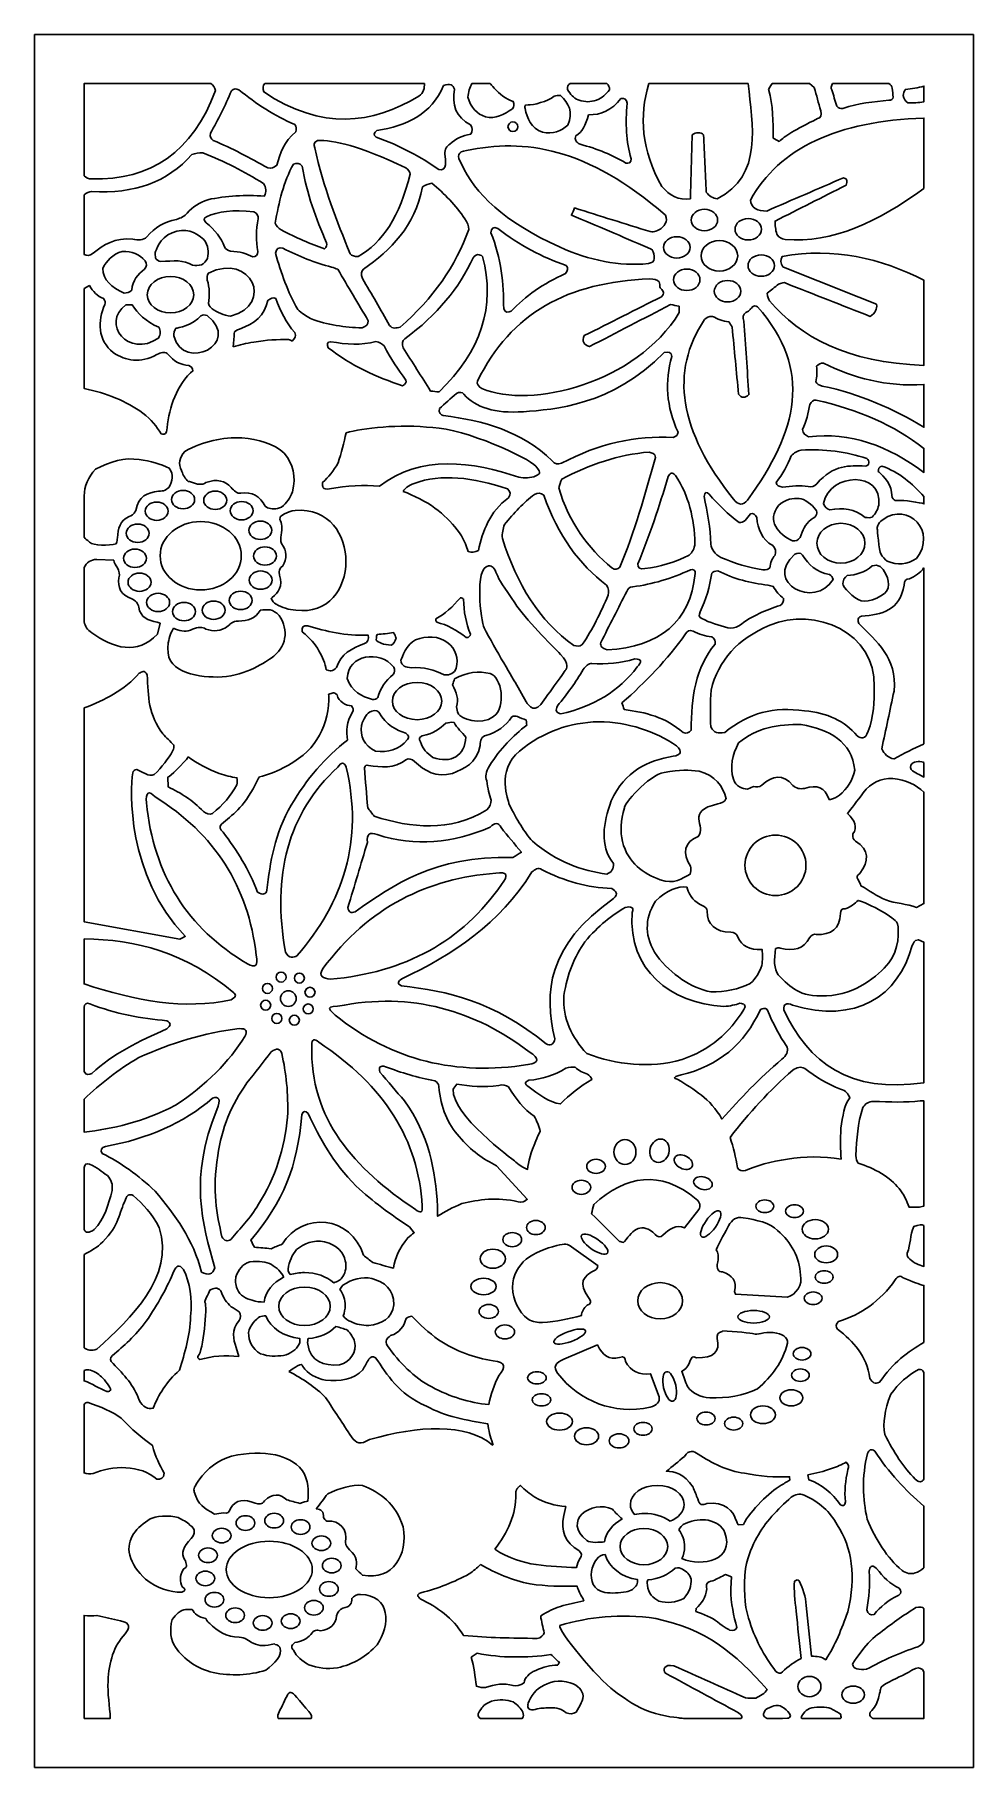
# Model space of a CAD drawing. Header units: centimetres. Extents: x -2.31 to 2.31, y -4.26 to 4.26.
import ezdxf

# ---------------------------------------------------------------- set-up
doc = ezdxf.new("R2010")
doc.units = ezdxf.units.CM
doc.header["$MEASUREMENT"] = 0
doc.layers.add('Layer 1', color=7, linetype='Continuous')

msp = doc.modelspace()

# ---------------------------------------------------------------- linework, layer by layer
at = {"layer": 'Layer 1', "color": 242}
for points, knots in [([(-2.30798, 4.26053), (-2.30798, 4.26053), (2.30799, 4.26053), (2.30799, 4.26053), (2.30799, 4.26053), (2.30799, 4.26053), (2.30799, -4.26053), (2.30799, -4.26053), (2.30799, -4.26053), (2.30799, -4.26053), (-2.30798, -4.26053), (-2.30798, -4.26053), (-2.30798, -4.26053), (-2.30798, -4.26053), (-2.30798, 4.26053), (-2.30798, 4.26053)], [0, 0, 0, 0, 0.2, 0.2, 0.2, 0.2, 0.4, 0.4, 0.4, 0.4, 0.6, 0.6, 0.6, 0.6, 1, 1, 1, 1]), ([(-1.44128, 4.01971), (-1.4305, 4.01149), (-1.42247, 4.00053), (-1.41876, 3.98527), (-1.41876, 3.98527), (-1.53088, 3.68314), (-1.73687, 3.54333), (-2.02831, 3.55131), (-2.02831, 3.55131), (-2.04263, 3.55007), (-2.05484, 3.55505), (-2.06498, 3.56631), (-2.06498, 3.56631), (-2.06498, 3.56631), (-2.06498, 4.01971), (-2.06498, 4.01971), (-2.06498, 4.01971), (-2.06498, 4.01971), (-1.44128, 4.01971), (-1.44128, 4.01971)], [0, 0, 0, 0, 0.1666667, 0.1666667, 0.1666667, 0.1666667, 0.3333333, 0.3333333, 0.3333333, 0.3333333, 0.5, 0.5, 0.5, 0.5, 0.6666667, 0.6666667, 0.6666667, 0.6666667, 1, 1, 1, 1]), ([(-1.17654, 4.01971), (-1.18685, 4.0098), (-1.18657, 3.9954), (-1.18123, 3.9788), (-1.18123, 3.9788), (-0.89398, 3.7871), (-0.65076, 3.82157), (-0.41847, 3.95726), (-0.41847, 3.95726), (-0.39398, 3.97361), (-0.39081, 3.99893), (-0.39142, 4.01971), (-0.39142, 4.01971), (-0.39142, 4.01971), (-1.17654, 4.01971), (-1.17654, 4.01971)], [0, 0, 0, 0, 0.2, 0.2, 0.2, 0.2, 0.4, 0.4, 0.4, 0.4, 0.6, 0.6, 0.6, 0.6, 1, 1, 1, 1]), ([(-0.62483, 3.78928), (-0.63717, 3.77852), (-0.64586, 3.76776), (-0.62917, 3.75698), (-0.62917, 3.75698), (-0.51181, 3.71407), (-0.40959, 3.66065), (-0.32114, 3.59761), (-0.32114, 3.59761), (-0.27651, 3.58686), (-0.28744, 3.64358), (-0.29077, 3.67299), (-0.29077, 3.67299), (-0.29114, 3.6967), (-0.28283, 3.71321), (-0.26583, 3.72252), (-0.26583, 3.72252), (-0.2369, 3.74747), (-0.20437, 3.76615), (-0.16387, 3.77098), (-0.16387, 3.77098), (-0.15266, 3.78641), (-0.15303, 3.80185), (-0.16496, 3.81729), (-0.16496, 3.81729), (-0.23708, 3.85443), (-0.2577, 3.91544), (-0.24305, 3.9928), (-0.24305, 3.9928), (-0.24974, 4.01236), (-0.26458, 4.02205), (-0.29728, 4.01003), (-0.29728, 4.01003), (-0.35697, 3.86927), (-0.47836, 3.81225), (-0.62483, 3.78928)], [0, 0, 0, 0, 0.1, 0.1, 0.1, 0.1, 0.2, 0.2, 0.2, 0.2, 0.3, 0.3, 0.3, 0.3, 0.4, 0.4, 0.4, 0.4, 0.5, 0.5, 0.5, 0.5, 0.6, 0.6, 0.6, 0.6, 0.7, 0.7, 0.7, 0.7, 0.8, 0.8, 0.8, 0.8, 1, 1, 1, 1]), ([(-0.0675, 4.01971), (-0.06438, 4.0161), (-0.05876, 4.00973), (-0.04836, 3.99818), (-0.04836, 3.99818), (-0.02137, 3.96823), (0.00831, 3.94324), (0.04546, 3.93196), (0.04546, 3.93196), (0.05214, 3.9177), (0.04888, 3.9064), (0.04112, 3.89643), (0.04112, 3.89643), (0.00013, 3.86663), (-0.04245, 3.84563), (-0.09066, 3.85605), (-0.09066, 3.85605), (-0.13258, 3.87046), (-0.16266, 3.90178), (-0.17852, 3.9535), (-0.17852, 3.9535), (-0.17424, 3.97781), (-0.16843, 4.00084), (-0.1576, 4.01971), (-0.1576, 4.01971), (-0.1576, 4.01971), (-0.0675, 4.01971), (-0.0675, 4.01971)], [0, 0, 0, 0, 0.125, 0.125, 0.125, 0.125, 0.25, 0.25, 0.25, 0.25, 0.375, 0.375, 0.375, 0.375, 0.5, 0.5, 0.5, 0.5, 0.625, 0.625, 0.625, 0.625, 0.75, 0.75, 0.75, 0.75, 1, 1, 1, 1]), ([(0.50633, 4.01971), (0.51411, 4.01145), (0.5201, 4.00231), (0.51889, 3.98957), (0.51889, 3.98957), (0.49877, 3.96673), (0.48566, 3.94889), (0.45544, 3.93896), (0.45544, 3.93896), (0.41909, 3.92882), (0.40771, 3.92691), (0.36433, 3.93951), (0.36433, 3.93951), (0.34138, 3.95005), (0.32566, 3.96738), (0.31281, 3.99011), (0.31281, 3.99011), (0.30893, 4.0042), (0.31616, 4.01396), (0.32575, 4.01971), (0.32575, 4.01971), (0.32575, 4.01971), (0.50633, 4.01971), (0.50633, 4.01971)], [0, 0, 0, 0, 0.1428571, 0.1428571, 0.1428571, 0.1428571, 0.2857143, 0.2857143, 0.2857143, 0.2857143, 0.4285714, 0.4285714, 0.4285714, 0.4285714, 0.5714286, 0.5714286, 0.5714286, 0.5714286, 0.7142857, 0.7142857, 0.7142857, 0.7142857, 1, 1, 1, 1]), ([(0.71246, 4.01971), (0.6633, 3.86063), (0.67569, 3.69312), (0.77539, 3.51362), (0.77539, 3.51362), (0.81503, 3.47098), (0.85909, 3.44328), (0.91639, 3.45332), (0.91639, 3.45332), (0.91928, 3.55812), (0.92218, 3.66293), (0.92507, 3.76774), (0.92507, 3.76774), (0.94677, 3.78209), (0.96556, 3.7821), (0.98147, 3.76774), (0.98147, 3.76774), (0.98581, 3.6737), (0.99015, 3.57966), (0.99449, 3.48562), (0.99449, 3.48562), (1.00967, 3.46624), (1.02774, 3.45548), (1.04871, 3.45332), (1.04871, 3.45332), (1.27412, 3.56523), (1.22229, 3.81984), (1.20042, 4.01971), (1.20042, 4.01971), (1.20042, 4.01971), (0.71246, 4.01971), (0.71246, 4.01971)], [0, 0, 0, 0, 0.1111111, 0.1111111, 0.1111111, 0.1111111, 0.2222222, 0.2222222, 0.2222222, 0.2222222, 0.3333333, 0.3333333, 0.3333333, 0.3333333, 0.4444444, 0.4444444, 0.4444444, 0.4444444, 0.5555556, 0.5555556, 0.5555556, 0.5555556, 0.6666667, 0.6666667, 0.6666667, 0.6666667, 0.7777778, 0.7777778, 0.7777778, 0.7777778, 1, 1, 1, 1]), ([(1.30143, 3.99172), (1.30143, 3.99172), (1.31139, 4.00896), (1.31873, 4.01971), (1.31873, 4.01971), (1.31873, 4.01971), (1.5022, 4.01971), (1.5022, 4.01971), (1.5022, 4.01971), (1.5022, 4.01971), (1.52594, 4.00034), (1.52594, 4.00034), (1.52594, 4.00034), (1.53642, 3.9623), (1.54691, 3.92425), (1.5574, 3.8862), (1.5574, 3.8862), (1.56246, 3.86322), (1.5574, 3.85031), (1.54221, 3.84743), (1.54221, 3.84743), (1.42908, 3.79306), (1.38155, 3.76111), (1.35241, 3.73545), (1.35241, 3.73545), (1.34264, 3.74083), (1.33288, 3.74621), (1.32312, 3.75159), (1.32312, 3.75159), (1.32565, 3.83164), (1.32204, 3.91169), (1.30143, 3.99172)], [0, 0, 0, 0, 0.1111111, 0.1111111, 0.1111111, 0.1111111, 0.2222222, 0.2222222, 0.2222222, 0.2222222, 0.3333333, 0.3333333, 0.3333333, 0.3333333, 0.4444444, 0.4444444, 0.4444444, 0.4444444, 0.5555556, 0.5555556, 0.5555556, 0.5555556, 0.6666667, 0.6666667, 0.6666667, 0.6666667, 0.7777778, 0.7777778, 0.7777778, 0.7777778, 1, 1, 1, 1]), ([(1.61162, 3.98903), (1.60526, 3.99508), (1.60956, 4.0102), (1.61581, 4.01971), (1.61581, 4.01971), (1.61581, 4.01971), (1.89225, 4.01971), (1.89225, 4.01971), (1.89225, 4.01971), (1.90127, 4.01439), (1.90748, 4.00704), (1.90935, 3.99657), (1.90935, 3.99657), (1.9108, 3.98203), (1.91224, 3.96749), (1.91368, 3.95296), (1.91368, 3.95296), (1.91224, 3.94218), (1.905, 3.93717), (1.892, 3.93788), (1.892, 3.93788), (1.81744, 3.93035), (1.74293, 3.92309), (1.66694, 3.89804), (1.66694, 3.89804), (1.6541, 3.89518), (1.64415, 3.89877), (1.63711, 3.90881), (1.63711, 3.90881), (1.62861, 3.93555), (1.62011, 3.96229), (1.61162, 3.98903)], [0, 0, 0, 0, 0.1111111, 0.1111111, 0.1111111, 0.1111111, 0.2222222, 0.2222222, 0.2222222, 0.2222222, 0.3333333, 0.3333333, 0.3333333, 0.3333333, 0.4444444, 0.4444444, 0.4444444, 0.4444444, 0.5555556, 0.5555556, 0.5555556, 0.5555556, 0.6666667, 0.6666667, 0.6666667, 0.6666667, 0.7777778, 0.7777778, 0.7777778, 0.7777778, 1, 1, 1, 1]), ([(1.96249, 3.96211), (1.96393, 3.97179), (1.96663, 3.98149), (1.97388, 3.99118), (1.97388, 3.99118), (2.00495, 3.99456), (2.03574, 3.99878), (2.06499, 4.00761), (2.06499, 4.00761), (2.06499, 4.00761), (2.06499, 3.93032), (2.06499, 3.93032), (2.06499, 3.93032), (2.03858, 3.92543), (2.0122, 3.92366), (1.98581, 3.92496), (1.98581, 3.92496), (1.97464, 3.93264), (1.96641, 3.94439), (1.96249, 3.96211)], [0, 0, 0, 0, 0.1666667, 0.1666667, 0.1666667, 0.1666667, 0.3333333, 0.3333333, 0.3333333, 0.3333333, 0.5, 0.5, 0.5, 0.5, 0.6666667, 0.6666667, 0.6666667, 0.6666667, 1, 1, 1, 1]), ([(-1.34067, 3.98418), (-1.32839, 3.99677), (-1.31609, 3.99425), (-1.30379, 3.98957), (-1.30379, 3.98957), (-1.21724, 3.92067), (-1.12753, 3.85963), (-1.02938, 3.81943), (-1.02938, 3.81943), (-1.01946, 3.80804), (-1.01946, 3.79566), (-1.02396, 3.78282), (-1.02396, 3.78282), (-1.08189, 3.73554), (-1.10022, 3.67699), (-1.11724, 3.61807), (-1.11724, 3.61807), (-1.13171, 3.60623), (-1.14618, 3.59978), (-1.16062, 3.60515), (-1.16062, 3.60515), (-1.24926, 3.6541), (-1.33807, 3.70241), (-1.42961, 3.73976), (-1.42961, 3.73976), (-1.43976, 3.74782), (-1.44807, 3.75716), (-1.4437, 3.77528), (-1.4437, 3.77528), (-1.40555, 3.84304), (-1.37012, 3.91215), (-1.34067, 3.98418)], [0, 0, 0, 0, 0.1111111, 0.1111111, 0.1111111, 0.1111111, 0.2222222, 0.2222222, 0.2222222, 0.2222222, 0.3333333, 0.3333333, 0.3333333, 0.3333333, 0.4444444, 0.4444444, 0.4444444, 0.4444444, 0.5555556, 0.5555556, 0.5555556, 0.5555556, 0.6666667, 0.6666667, 0.6666667, 0.6666667, 0.7777778, 0.7777778, 0.7777778, 0.7777778, 1, 1, 1, 1]), ([(0.10402, 3.8975), (0.10511, 3.90073), (0.09351, 3.9165), (0.11813, 3.91473), (0.11813, 3.91473), (0.14275, 3.91295), (0.21604, 3.93266), (0.24611, 3.95726), (0.24611, 3.95726), (0.25695, 3.96103), (0.2678, 3.96265), (0.27865, 3.96211), (0.27865, 3.96211), (0.31594, 3.92321), (0.3433, 3.8805), (0.3139, 3.81566), (0.3139, 3.81566), (0.28193, 3.78454), (0.2408, 3.77161), (0.18862, 3.78067), (0.18862, 3.78067), (0.13255, 3.80234), (0.11372, 3.8471), (0.10402, 3.8975)], [0, 0, 0, 0, 0.1428571, 0.1428571, 0.1428571, 0.1428571, 0.2857143, 0.2857143, 0.2857143, 0.2857143, 0.4285714, 0.4285714, 0.4285714, 0.4285714, 0.5714286, 0.5714286, 0.5714286, 0.5714286, 0.7142857, 0.7142857, 0.7142857, 0.7142857, 1, 1, 1, 1]), ([(0.41531, 3.86682), (0.47658, 3.86512), (0.5308, 3.88789), (0.57474, 3.9465), (0.57474, 3.9465), (0.59353, 3.95007), (0.60366, 3.94218), (0.60511, 3.92281), (0.60511, 3.92281), (0.5972, 3.8255), (0.60071, 3.73335), (0.62464, 3.65038), (0.62464, 3.65038), (0.62538, 3.6288), (0.61344, 3.62739), (0.59969, 3.62884), (0.59969, 3.62884), (0.53398, 3.66779), (0.46004, 3.69974), (0.37409, 3.72145), (0.37409, 3.72145), (0.35277, 3.73114), (0.34591, 3.74515), (0.35348, 3.76344), (0.35348, 3.76344), (0.38332, 3.77959), (0.40284, 3.81621), (0.41531, 3.86682)], [0, 0, 0, 0, 0.125, 0.125, 0.125, 0.125, 0.25, 0.25, 0.25, 0.25, 0.375, 0.375, 0.375, 0.375, 0.5, 0.5, 0.5, 0.5, 0.625, 0.625, 0.625, 0.625, 0.75, 0.75, 0.75, 0.75, 1, 1, 1, 1]), ([(1.21141, 3.44685), (1.21356, 3.43035), (1.22151, 3.41671), (1.23527, 3.40593), (1.23527, 3.40593), (1.25042, 3.39443), (1.27067, 3.39301), (1.29167, 3.39301), (1.29167, 3.39301), (1.41748, 3.44757), (1.54329, 3.50212), (1.66911, 3.55669), (1.66911, 3.55669), (1.68971, 3.55335), (1.69043, 3.53918), (1.68213, 3.52008), (1.68213, 3.52008), (1.56571, 3.46121), (1.44929, 3.40235), (1.33288, 3.34348), (1.33288, 3.34348), (1.33359, 3.32303), (1.33502, 3.30222), (1.34156, 3.27887), (1.34156, 3.27887), (1.34983, 3.26126), (1.36575, 3.25626), (1.38277, 3.25304), (1.38277, 3.25304), (1.61608, 3.23412), (1.84212, 3.34156), (2.06499, 3.50412), (2.06499, 3.50412), (2.06499, 3.50412), (2.06499, 3.85038), (2.06499, 3.85038), (2.06499, 3.85038), (1.6418, 3.83531), (1.35307, 3.70444), (1.21141, 3.44685)], [0, 0, 0, 0, 0.0909091, 0.0909091, 0.0909091, 0.0909091, 0.1818182, 0.1818182, 0.1818182, 0.1818182, 0.2727273, 0.2727273, 0.2727273, 0.2727273, 0.3636364, 0.3636364, 0.3636364, 0.3636364, 0.4545455, 0.4545455, 0.4545455, 0.4545455, 0.5454545, 0.5454545, 0.5454545, 0.5454545, 0.6363636, 0.6363636, 0.6363636, 0.6363636, 0.7272727, 0.7272727, 0.7272727, 0.7272727, 0.8181818, 0.8181818, 0.8181818, 0.8181818, 1, 1, 1, 1]), ([(0.73808, 3.16042), (0.73985, 3.14176), (0.72436, 3.13864), (0.70988, 3.13459), (0.70988, 3.13459), (0.56708, 3.12165), (0.42139, 3.14893), (0.27279, 3.21642), (0.27279, 3.21642), (0.00179, 3.34061), (-0.14558, 3.47844), (-0.20834, 3.62561), (-0.20834, 3.62561), (-0.23508, 3.66436), (-0.22712, 3.68589), (-0.18448, 3.69022), (-0.18448, 3.69022), (0.09767, 3.7516), (0.40751, 3.70766), (0.79383, 3.37256), (0.79383, 3.37256), (0.79928, 3.35784), (0.80254, 3.34312), (0.79058, 3.32841), (0.79058, 3.32841), (0.78261, 3.31207), (0.7667, 3.30166), (0.74719, 3.29395), (0.74719, 3.29395), (0.73851, 3.29108), (0.72913, 3.29035), (0.71899, 3.2918), (0.71899, 3.2918), (0.59499, 3.33057), (0.47099, 3.36933), (0.34698, 3.4081), (0.34698, 3.4081), (0.34191, 3.39625), (0.33685, 3.3844), (0.33179, 3.37256), (0.33179, 3.37256), (0.45652, 3.31979), (0.58125, 3.26703), (0.70598, 3.21427), (0.70598, 3.21427), (0.71358, 3.21032), (0.72117, 3.20637), (0.72876, 3.20242), (0.72876, 3.20242), (0.736, 3.189), (0.741, 3.17526), (0.73808, 3.16042)], [0, 0, 0, 0, 0.0714286, 0.0714286, 0.0714286, 0.0714286, 0.1428571, 0.1428571, 0.1428571, 0.1428571, 0.2142857, 0.2142857, 0.2142857, 0.2142857, 0.2857143, 0.2857143, 0.2857143, 0.2857143, 0.3571429, 0.3571429, 0.3571429, 0.3571429, 0.4285714, 0.4285714, 0.4285714, 0.4285714, 0.5, 0.5, 0.5, 0.5, 0.5714286, 0.5714286, 0.5714286, 0.5714286, 0.6428571, 0.6428571, 0.6428571, 0.6428571, 0.7142857, 0.7142857, 0.7142857, 0.7142857, 0.7857143, 0.7857143, 0.7857143, 0.7857143, 0.8571429, 0.8571429, 0.8571429, 0.8571429, 1, 1, 1, 1]), ([(0.04382, 3.7839), (0.0573, 3.7839), (0.06823, 3.79451), (0.06823, 3.80759), (0.06823, 3.80759), (0.06823, 3.82068), (0.0573, 3.83129), (0.04382, 3.83129), (0.04382, 3.83129), (0.03035, 3.83129), (0.01942, 3.82068), (0.01942, 3.80759), (0.01942, 3.80759), (0.01942, 3.79451), (0.03035, 3.7839), (0.04382, 3.7839)], [0, 0, 0, 0, 0.2, 0.2, 0.2, 0.2, 0.4, 0.4, 0.4, 0.4, 0.6, 0.6, 0.6, 0.6, 1, 1, 1, 1]), ([(-2.06498, 3.47342), (-2.05325, 3.48145), (-2.04103, 3.48798), (-2.02722, 3.48993), (-2.02722, 3.48993), (-1.81826, 3.47556), (-1.65413, 3.53586), (-1.53481, 3.67083), (-1.53481, 3.67083), (-1.518, 3.67745), (-1.50029, 3.6814), (-1.48059, 3.67944), (-1.48059, 3.67944), (-1.37602, 3.63739), (-1.27641, 3.58795), (-1.1834, 3.52869), (-1.1834, 3.52869), (-1.16821, 3.50786), (-1.16677, 3.48704), (-1.17906, 3.46624), (-1.17906, 3.46624), (-1.27162, 3.47363), (-1.36417, 3.46748), (-1.45672, 3.44901), (-1.45672, 3.44901), (-1.4962, 3.43494), (-1.53078, 3.41358), (-1.55867, 3.38225), (-1.55867, 3.38225), (-1.57033, 3.36737), (-1.58895, 3.3584), (-1.61073, 3.3521), (-1.61073, 3.3521), (-1.67168, 3.34198), (-1.71831, 3.31057), (-1.75607, 3.26595), (-1.75607, 3.26595), (-1.77434, 3.24946), (-1.79856, 3.24873), (-1.82548, 3.25518), (-1.82548, 3.25518), (-1.91296, 3.2637), (-1.9682, 3.22691), (-2.02071, 3.18627), (-2.02071, 3.18627), (-2.03762, 3.17149), (-2.05199, 3.17156), (-2.06498, 3.18008), (-2.06498, 3.18008), (-2.06498, 3.18008), (-2.06498, 3.47342), (-2.06498, 3.47342)], [0, 0, 0, 0, 0.0714286, 0.0714286, 0.0714286, 0.0714286, 0.1428571, 0.1428571, 0.1428571, 0.1428571, 0.2142857, 0.2142857, 0.2142857, 0.2142857, 0.2857143, 0.2857143, 0.2857143, 0.2857143, 0.3571429, 0.3571429, 0.3571429, 0.3571429, 0.4285714, 0.4285714, 0.4285714, 0.4285714, 0.5, 0.5, 0.5, 0.5, 0.5714286, 0.5714286, 0.5714286, 0.5714286, 0.6428571, 0.6428571, 0.6428571, 0.6428571, 0.7142857, 0.7142857, 0.7142857, 0.7142857, 0.7857143, 0.7857143, 0.7857143, 0.7857143, 0.8571429, 0.8571429, 0.8571429, 0.8571429, 1, 1, 1, 1]), ([(-0.93069, 3.70422), (-0.93648, 3.71858), (-0.93503, 3.73114), (-0.91768, 3.73976), (-0.91768, 3.73976), (-0.83736, 3.74339), (-0.71354, 3.71463), (-0.48275, 3.60623), (-0.48275, 3.60623), (-0.47059, 3.59605), (-0.46129, 3.58555), (-0.46214, 3.57392), (-0.46214, 3.57392), (-0.51185, 3.36787), (-0.59789, 3.23548), (-0.71702, 3.17012), (-0.71702, 3.17012), (-0.73473, 3.1687), (-0.74811, 3.17301), (-0.75715, 3.18304), (-0.75715, 3.18304), (-0.82145, 3.34485), (-0.88707, 3.50432), (-0.93069, 3.70422)], [0, 0, 0, 0, 0.1428571, 0.1428571, 0.1428571, 0.1428571, 0.2857143, 0.2857143, 0.2857143, 0.2857143, 0.4285714, 0.4285714, 0.4285714, 0.4285714, 0.5714286, 0.5714286, 0.5714286, 0.5714286, 0.7142857, 0.7142857, 0.7142857, 0.7142857, 1, 1, 1, 1]), ([(-1.03589, 3.62346), (-1.01891, 3.63029), (-1.00374, 3.62994), (-0.99251, 3.61377), (-0.99251, 3.61377), (-0.96893, 3.47867), (-0.92468, 3.35479), (-0.87212, 3.23688), (-0.87212, 3.23688), (-0.8703, 3.22684), (-0.8703, 3.21679), (-0.88296, 3.20673), (-0.88296, 3.20673), (-0.9513, 3.23168), (-1.02146, 3.26113), (-1.09555, 3.30041), (-1.09555, 3.30041), (-1.10946, 3.30904), (-1.12066, 3.31944), (-1.12591, 3.33379), (-1.12591, 3.33379), (-1.10658, 3.43565), (-1.08429, 3.53604), (-1.03589, 3.62346)], [0, 0, 0, 0, 0.1428571, 0.1428571, 0.1428571, 0.1428571, 0.2857143, 0.2857143, 0.2857143, 0.2857143, 0.4285714, 0.4285714, 0.4285714, 0.4285714, 0.5714286, 0.5714286, 0.5714286, 0.5714286, 0.7142857, 0.7142857, 0.7142857, 0.7142857, 1, 1, 1, 1]), ([(-0.69532, 3.06136), (-0.70401, 3.08362), (-0.70256, 3.09868), (-0.69099, 3.10658), (-0.69099, 3.10658), (-0.55673, 3.20218), (-0.43893, 3.3151), (-0.40032, 3.51146), (-0.40032, 3.51146), (-0.38659, 3.52078), (-0.37141, 3.52724), (-0.35477, 3.53085), (-0.35477, 3.53085), (-0.29374, 3.47759), (-0.2357, 3.42186), (-0.19207, 3.35425), (-0.19207, 3.35425), (-0.17978, 3.33701), (-0.17328, 3.31979), (-0.17255, 3.30257), (-0.17255, 3.30257), (-0.23772, 3.1244), (-0.34745, 2.96316), (-0.51095, 2.82231), (-0.51095, 2.82231), (-0.52922, 2.81786), (-0.54769, 2.81196), (-0.56301, 2.83093), (-0.56301, 2.83093), (-0.60711, 2.90774), (-0.65122, 2.98456), (-0.69532, 3.06136)], [0, 0, 0, 0, 0.1111111, 0.1111111, 0.1111111, 0.1111111, 0.2222222, 0.2222222, 0.2222222, 0.2222222, 0.3333333, 0.3333333, 0.3333333, 0.3333333, 0.4444444, 0.4444444, 0.4444444, 0.4444444, 0.5555556, 0.5555556, 0.5555556, 0.5555556, 0.6666667, 0.6666667, 0.6666667, 0.6666667, 0.7777778, 0.7777778, 0.7777778, 0.7777778, 1, 1, 1, 1]), ([(-1.46473, 3.33487), (-1.47489, 3.34599), (-1.48143, 3.35675), (-1.46256, 3.36501), (-1.46256, 3.36501), (-1.40726, 3.39105), (-1.33206, 3.40106), (-1.23046, 3.38978), (-1.23046, 3.38978), (-1.21033, 3.37998), (-1.20718, 3.36795), (-1.20876, 3.35532), (-1.20876, 3.35532), (-1.21862, 3.30024), (-1.22169, 3.24605), (-1.20985, 3.19381), (-1.20985, 3.19381), (-1.21166, 3.1773), (-1.21998, 3.16869), (-1.2348, 3.16796), (-1.2348, 3.16796), (-1.26328, 3.18356), (-1.29962, 3.1933), (-1.34542, 3.19596), (-1.34542, 3.19596), (-1.35958, 3.19942), (-1.36961, 3.2058), (-1.37362, 3.21642), (-1.37362, 3.21642), (-1.39139, 3.26147), (-1.42094, 3.30131), (-1.46473, 3.33487)], [0, 0, 0, 0, 0.1111111, 0.1111111, 0.1111111, 0.1111111, 0.2222222, 0.2222222, 0.2222222, 0.2222222, 0.3333333, 0.3333333, 0.3333333, 0.3333333, 0.4444444, 0.4444444, 0.4444444, 0.4444444, 0.5555556, 0.5555556, 0.5555556, 0.5555556, 0.6666667, 0.6666667, 0.6666667, 0.6666667, 0.7777778, 0.7777778, 0.7777778, 0.7777778, 1, 1, 1, 1]), ([(0.98537, 3.2961), (1.02128, 3.2961), (1.05044, 3.31973), (1.05044, 3.34886), (1.05044, 3.34886), (1.05044, 3.378), (1.02128, 3.40162), (0.98537, 3.40162), (0.98537, 3.40162), (0.94944, 3.40162), (0.92029, 3.378), (0.92029, 3.34886), (0.92029, 3.34886), (0.92029, 3.31973), (0.94944, 3.2961), (0.98537, 3.2961)], [0, 0, 0, 0, 0.2, 0.2, 0.2, 0.2, 0.4, 0.4, 0.4, 0.4, 0.6, 0.6, 0.6, 0.6, 1, 1, 1, 1]), ([(1.2012, 3.25087), (1.23712, 3.25087), (1.26628, 3.2745), (1.26628, 3.30363), (1.26628, 3.30363), (1.26628, 3.33277), (1.23712, 3.3564), (1.2012, 3.3564), (1.2012, 3.3564), (1.16527, 3.3564), (1.13612, 3.33277), (1.13612, 3.30363), (1.13612, 3.30363), (1.13612, 3.2745), (1.16527, 3.25087), (1.2012, 3.25087)], [0, 0, 0, 0, 0.2, 0.2, 0.2, 0.2, 0.4, 0.4, 0.4, 0.4, 0.6, 0.6, 0.6, 0.6, 1, 1, 1, 1]), ([(-1.71527, 3.18842), (-1.71093, 3.19596), (-1.69682, 3.26202), (-1.63176, 3.28641), (-1.63176, 3.28641), (-1.56669, 3.3108), (-1.51753, 3.29178), (-1.47558, 3.25303), (-1.47558, 3.25303), (-1.45227, 3.22115), (-1.45264, 3.19514), (-1.45822, 3.16042), (-1.45822, 3.16042), (-1.46511, 3.14535), (-1.47488, 3.1346), (-1.48751, 3.12812), (-1.48751, 3.12812), (-1.50235, 3.12454), (-1.51717, 3.1249), (-1.53198, 3.12704), (-1.53198, 3.12704), (-1.57555, 3.15409), (-1.62616, 3.14888), (-1.68707, 3.14428), (-1.68707, 3.14428), (-1.70046, 3.14751), (-1.70951, 3.15361), (-1.71419, 3.16258), (-1.71419, 3.16258), (-1.71455, 3.1712), (-1.71491, 3.17981), (-1.71527, 3.18842)], [0, 0, 0, 0, 0.1111111, 0.1111111, 0.1111111, 0.1111111, 0.2222222, 0.2222222, 0.2222222, 0.2222222, 0.3333333, 0.3333333, 0.3333333, 0.3333333, 0.4444444, 0.4444444, 0.4444444, 0.4444444, 0.5555556, 0.5555556, 0.5555556, 0.5555556, 0.6666667, 0.6666667, 0.6666667, 0.6666667, 0.7777778, 0.7777778, 0.7777778, 0.7777778, 1, 1, 1, 1]), ([(-0.06452, 3.28641), (-0.06345, 3.30938), (-0.05224, 3.31656), (-0.0309, 3.30795), (-0.0309, 3.30795), (0.07655, 3.22405), (0.18917, 3.16572), (0.30532, 3.12489), (0.30532, 3.12489), (0.31912, 3.11198), (0.31258, 3.09906), (0.30316, 3.08613), (0.30316, 3.08613), (0.1908, 3.0366), (0.1042, 2.97343), (0.03526, 2.90092), (0.03526, 2.90092), (0.0208, 2.89478), (0.00704, 2.8919), (-0.00161, 2.91169), (-0.00161, 2.91169), (-0.00101, 3.0366), (-0.01304, 3.16151), (-0.06452, 3.28641)], [0, 0, 0, 0, 0.1428571, 0.1428571, 0.1428571, 0.1428571, 0.2857143, 0.2857143, 0.2857143, 0.2857143, 0.4285714, 0.4285714, 0.4285714, 0.4285714, 0.5714286, 0.5714286, 0.5714286, 0.5714286, 0.7142857, 0.7142857, 0.7142857, 0.7142857, 1, 1, 1, 1]), ([(0.8498, 3.1615), (0.88571, 3.1615), (0.91487, 3.18513), (0.91487, 3.21425), (0.91487, 3.21425), (0.91487, 3.24339), (0.88571, 3.26702), (0.8498, 3.26702), (0.8498, 3.26702), (0.81387, 3.26702), (0.78472, 3.24339), (0.78472, 3.21425), (0.78472, 3.21425), (0.78472, 3.18513), (0.81387, 3.1615), (0.8498, 3.1615)], [0, 0, 0, 0, 0.2, 0.2, 0.2, 0.2, 0.4, 0.4, 0.4, 0.4, 0.6, 0.6, 0.6, 0.6, 1, 1, 1, 1]), ([(1.05911, 3.09797), (1.10883, 3.09797), (1.14914, 3.13149), (1.14914, 3.17281), (1.14914, 3.17281), (1.14914, 3.21413), (1.10883, 3.24765), (1.05911, 3.24765), (1.05911, 3.24765), (1.00941, 3.24765), (0.9691, 3.21413), (0.9691, 3.17281), (0.9691, 3.17281), (0.9691, 3.13149), (1.00941, 3.09797), (1.05911, 3.09797)], [0, 0, 0, 0, 0.2, 0.2, 0.2, 0.2, 0.4, 0.4, 0.4, 0.4, 0.6, 0.6, 0.6, 0.6, 1, 1, 1, 1]), ([(-1.76516, 3.14858), (-1.75576, 3.13352), (-1.75649, 3.11988), (-1.76733, 3.10767), (-1.76733, 3.10767), (-1.79918, 3.08187), (-1.82741, 3.05318), (-1.83024, 3.00429), (-1.83024, 3.00429), (-1.84086, 2.99121), (-1.85462, 2.99058), (-1.8682, 2.98922), (-1.8682, 2.98922), (-1.92984, 3.01722), (-1.97249, 3.0542), (-1.97341, 3.11089), (-1.97341, 3.11089), (-1.95389, 3.14894), (-1.92531, 3.17978), (-1.87688, 3.19488), (-1.87688, 3.19488), (-1.82951, 3.19524), (-1.79226, 3.1798), (-1.76516, 3.14858)], [0, 0, 0, 0, 0.1428571, 0.1428571, 0.1428571, 0.1428571, 0.2857143, 0.2857143, 0.2857143, 0.2857143, 0.4285714, 0.4285714, 0.4285714, 0.4285714, 0.5714286, 0.5714286, 0.5714286, 0.5714286, 0.7142857, 0.7142857, 0.7142857, 0.7142857, 1, 1, 1, 1]), ([(-1.45931, 3.05382), (-1.46022, 3.06477), (-1.46023, 3.07589), (-1.45388, 3.08828), (-1.45388, 3.08828), (-1.24111, 3.1907), (-1.12907, 2.9342), (-1.34434, 2.87616), (-1.34434, 2.87616), (-1.37829, 2.88121), (-1.40912, 2.89193), (-1.43436, 2.91277), (-1.43436, 2.91277), (-1.44142, 2.91818), (-1.44869, 2.92296), (-1.4528, 2.9386), (-1.4528, 2.9386), (-1.44792, 2.97701), (-1.44684, 3.01543), (-1.45931, 3.05382)], [0, 0, 0, 0, 0.1666667, 0.1666667, 0.1666667, 0.1666667, 0.3333333, 0.3333333, 0.3333333, 0.3333333, 0.5, 0.5, 0.5, 0.5, 0.6666667, 0.6666667, 0.6666667, 0.6666667, 1, 1, 1, 1]), ([(-1.12416, 3.18627), (-1.11993, 3.20941), (-1.10709, 3.21551), (-1.08837, 3.20995), (-1.08837, 3.20995), (-1.00925, 3.17235), (-0.92963, 3.13772), (-0.8476, 3.11735), (-0.8476, 3.11735), (-0.83748, 3.11376), (-0.82735, 3.11018), (-0.81723, 3.10658), (-0.81723, 3.10658), (-0.76734, 3.02224), (-0.71745, 2.93789), (-0.66756, 2.85354), (-0.66756, 2.85354), (-0.66756, 2.83739), (-0.67769, 2.82555), (-0.69792, 2.81801), (-0.69792, 2.81801), (-0.78252, 2.82132), (-0.86713, 2.83226), (-0.95172, 2.86431), (-0.95172, 2.86431), (-0.97269, 2.87598), (-0.99367, 2.89106), (-1.01462, 2.90846), (-1.01462, 2.90846), (-1.06254, 2.99461), (-1.09651, 3.08864), (-1.12416, 3.18627)], [0, 0, 0, 0, 0.1111111, 0.1111111, 0.1111111, 0.1111111, 0.2222222, 0.2222222, 0.2222222, 0.2222222, 0.3333333, 0.3333333, 0.3333333, 0.3333333, 0.4444444, 0.4444444, 0.4444444, 0.4444444, 0.5555556, 0.5555556, 0.5555556, 0.5555556, 0.6666667, 0.6666667, 0.6666667, 0.6666667, 0.7777778, 0.7777778, 0.7777778, 0.7777778, 1, 1, 1, 1]), ([(-0.48751, 2.76524), (-0.50128, 2.75593), (-0.49982, 2.73906), (-0.49619, 2.72109), (-0.49619, 2.72109), (-0.451, 2.65003), (-0.40581, 2.57896), (-0.36061, 2.50789), (-0.36061, 2.50789), (-0.34688, 2.50646), (-0.33314, 2.50502), (-0.3194, 2.50358), (-0.3194, 2.50358), (-0.11438, 2.70314), (-0.03891, 2.9246), (-0.10574, 3.17011), (-0.10574, 3.17011), (-0.12002, 3.18177), (-0.13522, 3.18357), (-0.15237, 3.16365), (-0.15237, 3.16365), (-0.21927, 3.01554), (-0.32809, 2.88174), (-0.48751, 2.76524)], [0, 0, 0, 0, 0.1428571, 0.1428571, 0.1428571, 0.1428571, 0.2857143, 0.2857143, 0.2857143, 0.2857143, 0.4285714, 0.4285714, 0.4285714, 0.4285714, 0.5714286, 0.5714286, 0.5714286, 0.5714286, 0.7142857, 0.7142857, 0.7142857, 0.7142857, 1, 1, 1, 1]), ([(1.26519, 3.07213), (1.30111, 3.07213), (1.33027, 3.09576), (1.33027, 3.12489), (1.33027, 3.12489), (1.33027, 3.15402), (1.30111, 3.17765), (1.26519, 3.17765), (1.26519, 3.17765), (1.22926, 3.17765), (1.20011, 3.15402), (1.20011, 3.12489), (1.20011, 3.12489), (1.20011, 3.09576), (1.22926, 3.07213), (1.26519, 3.07213)], [0, 0, 0, 0, 0.2, 0.2, 0.2, 0.2, 0.4, 0.4, 0.4, 0.4, 0.6, 0.6, 0.6, 0.6, 1, 1, 1, 1]), ([(1.3704, 3.11842), (1.35954, 3.13564), (1.35883, 3.15287), (1.36823, 3.17011), (1.36823, 3.17011), (1.62377, 3.21566), (1.85202, 3.16192), (2.06499, 3.05249), (2.06499, 3.05249), (2.06499, 3.05249), (2.06499, 2.63396), (2.06499, 2.63396), (2.06499, 2.63396), (1.68265, 2.64749), (1.45842, 2.77408), (1.30532, 2.95152), (1.30532, 2.95152), (1.30063, 2.95977), (1.29629, 2.96947), (1.29448, 2.98921), (1.29448, 2.98921), (1.31291, 3.00392), (1.33135, 3.01864), (1.34979, 3.03336), (1.34979, 3.03336), (1.36365, 3.03784), (1.379, 3.04543), (1.38667, 3.03766), (1.38667, 3.03766), (1.52441, 2.98347), (1.66215, 2.92927), (1.79989, 2.87507), (1.79989, 2.87507), (1.82629, 2.89194), (1.83677, 2.91169), (1.83135, 2.9343), (1.83135, 2.9343), (1.6777, 2.99567), (1.52405, 3.05705), (1.3704, 3.11842)], [0, 0, 0, 0, 0.0909091, 0.0909091, 0.0909091, 0.0909091, 0.1818182, 0.1818182, 0.1818182, 0.1818182, 0.2727273, 0.2727273, 0.2727273, 0.2727273, 0.3636364, 0.3636364, 0.3636364, 0.3636364, 0.4545455, 0.4545455, 0.4545455, 0.4545455, 0.5454545, 0.5454545, 0.5454545, 0.5454545, 0.6363636, 0.6363636, 0.6363636, 0.6363636, 0.7272727, 0.7272727, 0.7272727, 0.7272727, 0.8181818, 0.8181818, 0.8181818, 0.8181818, 1, 1, 1, 1]), ([(-1.63999, 2.8923), (-1.57686, 2.8923), (-1.52567, 2.93233), (-1.52567, 2.98168), (-1.52567, 2.98168), (-1.52567, 3.03103), (-1.57686, 3.07105), (-1.63999, 3.07105), (-1.63999, 3.07105), (-1.70312, 3.07105), (-1.75432, 3.03103), (-1.75432, 2.98168), (-1.75432, 2.98168), (-1.75432, 2.93233), (-1.70312, 2.8923), (-1.63999, 2.8923)], [0, 0, 0, 0, 0.2, 0.2, 0.2, 0.2, 0.4, 0.4, 0.4, 0.4, 0.6, 0.6, 0.6, 0.6, 1, 1, 1, 1]), ([(0.8986, 3.00213), (0.93452, 3.00213), (0.96367, 3.02576), (0.96367, 3.05489), (0.96367, 3.05489), (0.96367, 3.08403), (0.93452, 3.10766), (0.8986, 3.10766), (0.8986, 3.10766), (0.86267, 3.10766), (0.83352, 3.08403), (0.83352, 3.05489), (0.83352, 3.05489), (0.83352, 3.02576), (0.86267, 3.00213), (0.8986, 3.00213)], [0, 0, 0, 0, 0.2, 0.2, 0.2, 0.2, 0.4, 0.4, 0.4, 0.4, 0.6, 0.6, 0.6, 0.6, 1, 1, 1, 1]), ([(-2.06498, 3.01246), (-2.06498, 3.01246), (-2.03848, 3.0269), (-2.03848, 3.0269), (-2.03848, 3.0269), (-2.02257, 2.99674), (-1.99944, 2.97522), (-1.96907, 2.9623), (-1.96907, 2.9623), (-1.96112, 2.9526), (-1.95897, 2.94291), (-1.96256, 2.93322), (-1.96256, 2.93322), (-2.00008, 2.85418), (-1.99738, 2.75729), (-1.92189, 2.69687), (-1.92189, 2.69687), (-1.85891, 2.65644), (-1.78987, 2.6419), (-1.70659, 2.68771), (-1.70659, 2.68771), (-1.68834, 2.69796), (-1.67099, 2.70191), (-1.65562, 2.69202), (-1.65562, 2.69202), (-1.62345, 2.65397), (-1.58839, 2.63459), (-1.55041, 2.63387), (-1.55041, 2.63387), (-1.53701, 2.62894), (-1.53162, 2.61906), (-1.52989, 2.60688), (-1.52989, 2.60688), (-1.52989, 2.60688), (-1.54175, 2.59808), (-1.54175, 2.59808), (-1.54175, 2.59808), (-1.62057, 2.5139), (-1.64942, 2.41356), (-1.65902, 2.30699), (-1.65902, 2.30699), (-1.66636, 2.29476), (-1.67574, 2.29383), (-1.68609, 2.29804), (-1.68609, 2.29804), (-1.70766, 2.33336), (-1.73367, 2.36793), (-1.7763, 2.3988), (-1.7763, 2.3988), (-1.85656, 2.45849), (-1.95466, 2.49693), (-2.06498, 2.52083), (-2.06498, 2.52083), (-2.06498, 2.52083), (-2.06498, 3.01246), (-2.06498, 3.01246)], [0, 0, 0, 0, 0.0666667, 0.0666667, 0.0666667, 0.0666667, 0.1333333, 0.1333333, 0.1333333, 0.1333333, 0.2, 0.2, 0.2, 0.2, 0.2666667, 0.2666667, 0.2666667, 0.2666667, 0.3333333, 0.3333333, 0.3333333, 0.3333333, 0.4, 0.4, 0.4, 0.4, 0.4666667, 0.4666667, 0.4666667, 0.4666667, 0.5333333, 0.5333333, 0.5333333, 0.5333333, 0.6, 0.6, 0.6, 0.6, 0.6666667, 0.6666667, 0.6666667, 0.6666667, 0.7333333, 0.7333333, 0.7333333, 0.7333333, 0.8, 0.8, 0.8, 0.8, 0.8666667, 0.8666667, 0.8666667, 0.8666667, 1, 1, 1, 1]), ([(0.76628, 3.03229), (0.76357, 3.00824), (0.77188, 3.01866), (0.78363, 2.9946), (0.78363, 2.9946), (0.7858, 2.98707), (0.7829, 2.97953), (0.77495, 2.97199), (0.77495, 2.97199), (0.64806, 2.9081), (0.52116, 2.84421), (0.39426, 2.78032), (0.39426, 2.78032), (0.38143, 2.75246), (0.39264, 2.73569), (0.42029, 2.72648), (0.42029, 2.72648), (0.55334, 2.7954), (0.68638, 2.86431), (0.81942, 2.93322), (0.81942, 2.93322), (0.83316, 2.93035), (0.84689, 2.92748), (0.86064, 2.9246), (0.86064, 2.9246), (0.861, 2.9142), (0.86136, 2.90379), (0.86172, 2.89338), (0.86172, 2.89338), (0.65017, 2.54676), (0.13415, 2.41774), (-0.10845, 2.51973), (-0.10845, 2.51973), (-0.12363, 2.5262), (-0.13692, 2.5445), (-0.13068, 2.55634), (-0.13068, 2.55634), (0.03547, 2.89376), (0.31127, 3.04343), (0.71747, 3.05921), (0.71747, 3.05921), (0.73589, 3.0583), (0.75496, 3.05821), (0.76302, 3.04414), (0.76302, 3.04414), (0.76411, 3.04018), (0.7652, 3.03623), (0.76628, 3.03229)], [0, 0, 0, 0, 0.0769231, 0.0769231, 0.0769231, 0.0769231, 0.1538462, 0.1538462, 0.1538462, 0.1538462, 0.2307692, 0.2307692, 0.2307692, 0.2307692, 0.3076923, 0.3076923, 0.3076923, 0.3076923, 0.3846154, 0.3846154, 0.3846154, 0.3846154, 0.4615385, 0.4615385, 0.4615385, 0.4615385, 0.5384615, 0.5384615, 0.5384615, 0.5384615, 0.6153846, 0.6153846, 0.6153846, 0.6153846, 0.6923077, 0.6923077, 0.6923077, 0.6923077, 0.7692308, 0.7692308, 0.7692308, 0.7692308, 0.8461538, 0.8461538, 0.8461538, 0.8461538, 1, 1, 1, 1]), ([(1.09925, 2.94614), (1.13517, 2.94614), (1.16432, 2.96977), (1.16432, 2.9989), (1.16432, 2.9989), (1.16432, 3.02804), (1.13517, 3.05166), (1.09925, 3.05166), (1.09925, 3.05166), (1.06332, 3.05166), (1.03417, 3.02804), (1.03417, 2.9989), (1.03417, 2.9989), (1.03417, 2.96977), (1.06332, 2.94614), (1.09925, 2.94614)], [0, 0, 0, 0, 0.2, 0.2, 0.2, 0.2, 0.4, 0.4, 0.4, 0.4, 0.6, 0.6, 0.6, 0.6, 1, 1, 1, 1]), ([(-1.85994, 2.93214), (-1.84927, 2.93196), (-1.83861, 2.93178), (-1.82794, 2.9316), (-1.82794, 2.9316), (-1.80043, 2.88876), (-1.76295, 2.84973), (-1.6978, 2.82124), (-1.6978, 2.82124), (-1.68663, 2.80519), (-1.68835, 2.78742), (-1.69888, 2.76848), (-1.69888, 2.76848), (-1.84743, 2.66603), (-1.98286, 2.84069), (-1.85994, 2.93214)], [0, 0, 0, 0, 0.2, 0.2, 0.2, 0.2, 0.4, 0.4, 0.4, 0.4, 0.6, 0.6, 0.6, 0.6, 1, 1, 1, 1]), ([(-1.33142, 2.72451), (-1.32891, 2.74488), (-1.32554, 2.78021), (-1.32699, 2.79001), (-1.32699, 2.79001), (-1.32895, 2.80326), (-1.31265, 2.80807), (-1.30095, 2.81263), (-1.30095, 2.81263), (-1.22702, 2.83765), (-1.17534, 2.87981), (-1.16213, 2.95368), (-1.16213, 2.95368), (-1.14875, 2.96304), (-1.13539, 2.97023), (-1.122, 2.9623), (-1.122, 2.9623), (-1.09837, 2.90109), (-1.07263, 2.84509), (-1.02873, 2.7954), (-1.02873, 2.7954), (-1.02169, 2.77818), (-1.02858, 2.76492), (-1.04179, 2.75348), (-1.04179, 2.75348), (-1.04862, 2.75691), (-1.05223, 2.75816), (-1.05913, 2.76153), (-1.05913, 2.76153), (-1.11263, 2.76118), (-1.16644, 2.76047), (-1.23053, 2.7481), (-1.23053, 2.7481), (-1.26759, 2.74365), (-1.30086, 2.73541), (-1.33142, 2.72451)], [0, 0, 0, 0, 0.1, 0.1, 0.1, 0.1, 0.2, 0.2, 0.2, 0.2, 0.3, 0.3, 0.3, 0.3, 0.4, 0.4, 0.4, 0.4, 0.5, 0.5, 0.5, 0.5, 0.6, 0.6, 0.6, 0.6, 0.7, 0.7, 0.7, 0.7, 0.8, 0.8, 0.8, 0.8, 1, 1, 1, 1]), ([(0.98645, 2.85893), (0.9962, 2.86863), (1.00702, 2.87689), (1.0255, 2.87507), (1.0255, 2.87507), (1.05007, 2.86285), (1.07536, 2.85173), (1.10576, 2.84815), (1.10576, 2.84815), (1.11118, 2.83954), (1.1166, 2.83093), (1.12203, 2.82232), (1.12203, 2.82232), (1.1325, 2.71213), (1.14299, 2.60194), (1.15348, 2.49174), (1.15348, 2.49174), (1.16901, 2.47271), (1.186, 2.47236), (1.20445, 2.49067), (1.20445, 2.49067), (1.19613, 2.6109), (1.18782, 2.73114), (1.17951, 2.85138), (1.17951, 2.85138), (1.17263, 2.86968), (1.17588, 2.88368), (1.18927, 2.89338), (1.18927, 2.89338), (1.21205, 2.90738), (1.20481, 2.90271), (1.22181, 2.92246), (1.22181, 2.92246), (1.23011, 2.92821), (1.23842, 2.9282), (1.24675, 2.92246), (1.24675, 2.92246), (1.52008, 2.61196), (1.44399, 2.31136), (1.19807, 1.97164), (1.19807, 1.97164), (1.17493, 1.94437), (1.15178, 1.94581), (1.12865, 1.97594), (1.12865, 1.97594), (0.86142, 2.31047), (0.81403, 2.60481), (0.98645, 2.85893)], [0, 0, 0, 0, 0.0769231, 0.0769231, 0.0769231, 0.0769231, 0.1538462, 0.1538462, 0.1538462, 0.1538462, 0.2307692, 0.2307692, 0.2307692, 0.2307692, 0.3076923, 0.3076923, 0.3076923, 0.3076923, 0.3846154, 0.3846154, 0.3846154, 0.3846154, 0.4615385, 0.4615385, 0.4615385, 0.4615385, 0.5384615, 0.5384615, 0.5384615, 0.5384615, 0.6153846, 0.6153846, 0.6153846, 0.6153846, 0.6923077, 0.6923077, 0.6923077, 0.6923077, 0.7692308, 0.7692308, 0.7692308, 0.7692308, 0.8461538, 0.8461538, 0.8461538, 0.8461538, 1, 1, 1, 1]), ([(-1.62296, 2.77871), (-1.62638, 2.78409), (-1.61827, 2.81639), (-1.6132, 2.81639), (-1.6132, 2.81639), (-1.60812, 2.81639), (-1.52408, 2.83307), (-1.49064, 2.87777), (-1.49064, 2.87777), (-1.47989, 2.8818), (-1.47346, 2.88423), (-1.45918, 2.87938), (-1.45918, 2.87938), (-1.28712, 2.74112), (-1.57493, 2.59865), (-1.62296, 2.77871)], [0, 0, 0, 0, 0.2, 0.2, 0.2, 0.2, 0.4, 0.4, 0.4, 0.4, 0.6, 0.6, 0.6, 0.6, 1, 1, 1, 1]), ([(-0.86495, 2.72109), (-0.86934, 2.73727), (-0.8708, 2.75129), (-0.85194, 2.75017), (-0.85194, 2.75017), (-0.77583, 2.73768), (-0.70099, 2.7321), (-0.63068, 2.75124), (-0.63068, 2.75124), (-0.61207, 2.74891), (-0.59941, 2.74065), (-0.58946, 2.72971), (-0.58946, 2.72971), (-0.55692, 2.66852), (-0.52042, 2.61325), (-0.48209, 2.56065), (-0.48209, 2.56065), (-0.47884, 2.55024), (-0.48427, 2.54127), (-0.49836, 2.53373), (-0.49836, 2.53373), (-0.62689, 2.57609), (-0.7509, 2.63281), (-0.86495, 2.72109)], [0, 0, 0, 0, 0.1428571, 0.1428571, 0.1428571, 0.1428571, 0.2857143, 0.2857143, 0.2857143, 0.2857143, 0.4285714, 0.4285714, 0.4285714, 0.4285714, 0.5714286, 0.5714286, 0.5714286, 0.5714286, 0.7142857, 0.7142857, 0.7142857, 0.7142857, 1, 1, 1, 1]), ([(0.78841, 2.6974), (0.81081, 2.70387), (0.8231, 2.69741), (0.82529, 2.67802), (0.82529, 2.67802), (0.79057, 2.55524), (0.79779, 2.43114), (0.85565, 2.30545), (0.85565, 2.30545), (0.85492, 2.29252), (0.84696, 2.28391), (0.83179, 2.2796), (0.83179, 2.2796), (0.64746, 2.28873), (0.46445, 2.24969), (0.28299, 2.15254), (0.28299, 2.15254), (0.26563, 2.14821), (0.249, 2.14675), (0.23743, 2.16546), (0.23743, 2.16546), (0.08599, 2.31015), (-0.10058, 2.36334), (-0.29837, 2.38729), (-0.29837, 2.38729), (-0.3114, 2.39231), (-0.32226, 2.39948), (-0.31789, 2.42175), (-0.31789, 2.42175), (-0.29005, 2.44651), (-0.26221, 2.47128), (-0.23437, 2.49604), (-0.23437, 2.49604), (-0.2199, 2.50218), (-0.20615, 2.50581), (-0.1975, 2.49173), (-0.1975, 2.49173), (-0.13877, 2.42837), (-0.04701, 2.39579), (0.0961, 2.40632), (0.0961, 2.40632), (0.24402, 2.41721), (0.53143, 2.43481), (0.78841, 2.6974)], [0, 0, 0, 0, 0.0833333, 0.0833333, 0.0833333, 0.0833333, 0.1666667, 0.1666667, 0.1666667, 0.1666667, 0.25, 0.25, 0.25, 0.25, 0.3333333, 0.3333333, 0.3333333, 0.3333333, 0.4166667, 0.4166667, 0.4166667, 0.4166667, 0.5, 0.5, 0.5, 0.5, 0.5833333, 0.5833333, 0.5833333, 0.5833333, 0.6666667, 0.6666667, 0.6666667, 0.6666667, 0.75, 0.75, 0.75, 0.75, 0.8333333, 0.8333333, 0.8333333, 0.8333333, 1, 1, 1, 1]), ([(1.53679, 2.62956), (1.54727, 2.63891), (1.55809, 2.64682), (1.57149, 2.64464), (1.57149, 2.64464), (1.71845, 2.57285), (1.87815, 2.52796), (2.06499, 2.54027), (2.06499, 2.54027), (2.06499, 2.54027), (2.06499, 2.32992), (2.06499, 2.32992), (2.06499, 2.32992), (1.91497, 2.42003), (1.75229, 2.49337), (1.5639, 2.53265), (1.5639, 2.53265), (1.54799, 2.53662), (1.53786, 2.54344), (1.53353, 2.55311), (1.53353, 2.55311), (1.53815, 2.57859), (1.54085, 2.60409), (1.53679, 2.62956)], [0, 0, 0, 0, 0.1428571, 0.1428571, 0.1428571, 0.1428571, 0.2857143, 0.2857143, 0.2857143, 0.2857143, 0.4285714, 0.4285714, 0.4285714, 0.4285714, 0.5714286, 0.5714286, 0.5714286, 0.5714286, 0.7142857, 0.7142857, 0.7142857, 0.7142857, 1, 1, 1, 1]), ([(1.50425, 2.4422), (1.51256, 2.45655), (1.52231, 2.46373), (1.53353, 2.46374), (1.53353, 2.46374), (1.74226, 2.41708), (1.92029, 2.33876), (2.06499, 2.22598), (2.06499, 2.22598), (2.06499, 2.22598), (2.06499, 2.10738), (2.06499, 2.10738), (2.06499, 2.10738), (1.88984, 2.23879), (1.70281, 2.308), (1.49774, 2.28283), (1.49774, 2.28283), (1.48374, 2.29085), (1.46744, 2.29654), (1.46846, 2.31944), (1.46846, 2.31944), (1.48764, 2.35856), (1.49667, 2.4002), (1.50425, 2.4422)], [0, 0, 0, 0, 0.1428571, 0.1428571, 0.1428571, 0.1428571, 0.2857143, 0.2857143, 0.2857143, 0.2857143, 0.4285714, 0.4285714, 0.4285714, 0.4285714, 0.5714286, 0.5714286, 0.5714286, 0.5714286, 0.7142857, 0.7142857, 0.7142857, 0.7142857, 1, 1, 1, 1]), ([(-0.7765, 2.3027), (-0.69342, 2.32625), (-0.51762, 2.34591), (-0.34934, 2.32805), (-0.34934, 2.32805), (-0.19342, 2.32318), (0.12227, 2.17964), (0.15609, 2.13854), (0.15609, 2.13854), (0.18991, 2.09744), (0.17181, 2.10248), (0.15717, 2.09009), (0.15717, 2.09009), (0.12984, 2.07917), (0.10132, 2.08017), (0.07257, 2.08363), (0.07257, 2.08363), (-0.14814, 2.16263), (-0.41562, 2.19477), (-0.61182, 2.04018), (-0.61182, 2.04018), (-0.68938, 2.04827), (-0.77252, 2.04137), (-0.85842, 2.02711), (-0.85842, 2.02711), (-0.89235, 2.02068), (-0.89456, 2.03789), (-0.89225, 2.05845), (-0.89225, 2.05845), (-0.86417, 2.08425), (-0.83789, 2.11455), (-0.81557, 2.15474), (-0.81557, 2.15474), (-0.80132, 2.20396), (-0.78589, 2.25306), (-0.7765, 2.3027)], [0, 0, 0, 0, 0.1, 0.1, 0.1, 0.1, 0.2, 0.2, 0.2, 0.2, 0.3, 0.3, 0.3, 0.3, 0.4, 0.4, 0.4, 0.4, 0.5, 0.5, 0.5, 0.5, 0.6, 0.6, 0.6, 0.6, 0.7, 0.7, 0.7, 0.7, 0.8, 0.8, 0.8, 0.8, 1, 1, 1, 1]), ([(-1.58653, 2.11778), (-1.60195, 2.14876), (-1.5963, 2.17972), (-1.56962, 2.21071), (-1.56962, 2.21071), (-1.47763, 2.26147), (-1.38387, 2.28083), (-1.28884, 2.27788), (-1.28884, 2.27788), (-1.20789, 2.27014), (-1.13413, 2.25128), (-1.08024, 2.20175), (-1.08024, 2.20175), (-1.03651, 2.14879), (-1.02139, 2.0864), (-1.04077, 2.01255), (-1.04077, 2.01255), (-1.04998, 1.98215), (-1.06953, 1.95788), (-1.09377, 1.93642), (-1.09377, 1.93642), (-1.12151, 1.92584), (-1.143, 1.92772), (-1.1628, 1.93289), (-1.1628, 1.93289), (-1.1628, 1.93289), (-1.17383, 1.94201), (-1.17383, 1.94201), (-1.17383, 1.94201), (-1.19997, 1.98986), (-1.2383, 2.01468), (-1.29449, 2.00583), (-1.29449, 2.00583), (-1.31219, 2.00203), (-1.3272, 2.01662), (-1.34185, 2.03381), (-1.34185, 2.03381), (-1.37005, 2.06515), (-1.41027, 2.07898), (-1.46701, 2.05733), (-1.46701, 2.05733), (-1.47223, 2.05041), (-1.48656, 2.04784), (-1.5076, 2.05061), (-1.5076, 2.05061), (-1.52039, 2.05471), (-1.53316, 2.05882), (-1.54594, 2.06293), (-1.54594, 2.06293), (-1.54826, 2.06329), (-1.55059, 2.0636), (-1.5529, 2.06383), (-1.5529, 2.06383), (-1.5529, 2.06383), (-1.55722, 2.06741), (-1.55722, 2.06741), (-1.55722, 2.06741), (-1.5715, 2.08421), (-1.58128, 2.101), (-1.58653, 2.11778)], [0, 0, 0, 0, 0.0625, 0.0625, 0.0625, 0.0625, 0.125, 0.125, 0.125, 0.125, 0.1875, 0.1875, 0.1875, 0.1875, 0.25, 0.25, 0.25, 0.25, 0.3125, 0.3125, 0.3125, 0.3125, 0.375, 0.375, 0.375, 0.375, 0.4375, 0.4375, 0.4375, 0.4375, 0.5, 0.5, 0.5, 0.5, 0.5625, 0.5625, 0.5625, 0.5625, 0.625, 0.625, 0.625, 0.625, 0.6875, 0.6875, 0.6875, 0.6875, 0.75, 0.75, 0.75, 0.75, 0.8125, 0.8125, 0.8125, 0.8125, 0.875, 0.875, 0.875, 0.875, 1, 1, 1, 1]), ([(1.41206, 2.18915), (1.42615, 2.20494), (1.44242, 2.21427), (1.46087, 2.21715), (1.46087, 2.21715), (1.57686, 2.22485), (1.68342, 2.20869), (1.78353, 2.17623), (1.78353, 2.17623), (1.8016, 2.1652), (1.79672, 2.14079), (1.77594, 2.13908), (1.77594, 2.13908), (1.69842, 2.14067), (1.62128, 2.14841), (1.53787, 2.05186), (1.53787, 2.05186), (1.52738, 2.03929), (1.51327, 2.03462), (1.49557, 2.03786), (1.49557, 2.03786), (1.45615, 2.0451), (1.41353, 2.04178), (1.36976, 2.03463), (1.36976, 2.03463), (1.35237, 2.03825), (1.33888, 2.04413), (1.33884, 2.05778), (1.33884, 2.05778), (1.36987, 2.10012), (1.39407, 2.14396), (1.41206, 2.18915)], [0, 0, 0, 0, 0.1111111, 0.1111111, 0.1111111, 0.1111111, 0.2222222, 0.2222222, 0.2222222, 0.2222222, 0.3333333, 0.3333333, 0.3333333, 0.3333333, 0.4444444, 0.4444444, 0.4444444, 0.4444444, 0.5555556, 0.5555556, 0.5555556, 0.5555556, 0.6666667, 0.6666667, 0.6666667, 0.6666667, 0.7777778, 0.7777778, 0.7777778, 0.7777778, 1, 1, 1, 1]), ([(-2.06498, 1.78975), (-2.06498, 1.85692), (-2.06498, 1.9241), (-2.06498, 1.99128), (-2.06498, 1.99128), (-2.06386, 2.04165), (-2.04311, 2.08494), (-2.00891, 2.12338), (-2.00891, 2.12338), (-1.93618, 2.16127), (-1.86439, 2.18327), (-1.79466, 2.1704), (-1.79466, 2.1704), (-1.73754, 2.16367), (-1.68792, 2.14949), (-1.64581, 2.12786), (-1.64581, 2.12786), (-1.62287, 2.09649), (-1.6289, 2.06515), (-1.64807, 2.03381), (-1.64807, 2.03381), (-1.64807, 2.03381), (-1.66646, 2.02029), (-1.66646, 2.02029), (-1.66646, 2.02029), (-1.67602, 2.01647), (-1.68658, 2.01501), (-1.69817, 2.0159), (-1.69817, 2.0159), (-1.75237, 2.00776), (-1.8009, 1.99177), (-1.8098, 1.92074), (-1.8098, 1.92074), (-1.821, 1.89967), (-1.8327, 1.89492), (-1.8425, 1.89051), (-1.8425, 1.89051), (-1.88706, 1.87055), (-1.90058, 1.83212), (-1.90001, 1.78528), (-1.90001, 1.78528), (-1.90189, 1.77707), (-1.90377, 1.76886), (-1.90565, 1.76064), (-1.90565, 1.76064), (-1.90565, 1.76064), (-1.90746, 1.75669), (-1.90746, 1.75669), (-1.90746, 1.75669), (-1.94289, 1.74675), (-2.01935, 1.74612), (-2.03823, 1.76512), (-2.03823, 1.76512), (-2.05165, 1.77864), (-2.05898, 1.77866), (-2.06498, 1.78975)], [0, 0, 0, 0, 0.0666667, 0.0666667, 0.0666667, 0.0666667, 0.1333333, 0.1333333, 0.1333333, 0.1333333, 0.2, 0.2, 0.2, 0.2, 0.2666667, 0.2666667, 0.2666667, 0.2666667, 0.3333333, 0.3333333, 0.3333333, 0.3333333, 0.4, 0.4, 0.4, 0.4, 0.4666667, 0.4666667, 0.4666667, 0.4666667, 0.5333333, 0.5333333, 0.5333333, 0.5333333, 0.6, 0.6, 0.6, 0.6, 0.6666667, 0.6666667, 0.6666667, 0.6666667, 0.7333333, 0.7333333, 0.7333333, 0.7333333, 0.8, 0.8, 0.8, 0.8, 0.8666667, 0.8666667, 0.8666667, 0.8666667, 1, 1, 1, 1]), ([(0.26888, 2.03194), (0.27395, 2.04629), (0.27901, 2.06065), (0.28407, 2.07501), (0.28407, 2.07501), (0.42057, 2.14694), (0.5626, 2.1958), (0.71357, 2.20746), (0.71357, 2.20746), (0.72774, 2.20387), (0.74265, 2.20129), (0.74503, 2.18161), (0.74503, 2.18161), (0.69429, 1.99824), (0.64149, 1.81577), (0.5704, 1.64105), (0.5704, 1.64105), (0.55811, 1.63241), (0.54545, 1.6263), (0.53027, 1.63782), (0.53027, 1.63782), (0.41299, 1.73668), (0.31962, 1.86132), (0.26888, 2.03194)], [0, 0, 0, 0, 0.1428571, 0.1428571, 0.1428571, 0.1428571, 0.2857143, 0.2857143, 0.2857143, 0.2857143, 0.4285714, 0.4285714, 0.4285714, 0.4285714, 0.5714286, 0.5714286, 0.5714286, 0.5714286, 0.7142857, 0.7142857, 0.7142857, 0.7142857, 1, 1, 1, 1]), ([(1.83993, 2.11162), (1.84064, 2.12455), (1.84315, 2.13623), (1.85837, 2.13908), (1.85837, 2.13908), (1.94334, 2.10878), (2.00783, 2.05331), (2.06499, 1.9888), (2.06499, 1.9888), (2.06499, 1.9888), (2.06499, 1.95293), (2.06499, 1.95293), (2.06499, 1.95293), (2.0499, 1.95972), (1.95919, 1.97199), (1.94243, 1.97002), (1.94243, 1.97002), (1.92406, 1.96786), (1.90759, 1.96438), (1.90555, 2.01095), (1.90555, 2.01095), (1.90352, 2.05751), (1.84581, 2.1078), (1.83993, 2.11162)], [0, 0, 0, 0, 0.1428571, 0.1428571, 0.1428571, 0.1428571, 0.2857143, 0.2857143, 0.2857143, 0.2857143, 0.4285714, 0.4285714, 0.4285714, 0.4285714, 0.5714286, 0.5714286, 0.5714286, 0.5714286, 0.7142857, 0.7142857, 0.7142857, 0.7142857, 1, 1, 1, 1]), ([(-0.49559, 2.01426), (-0.48817, 2.02859), (-0.47175, 2.04217), (-0.44153, 2.05347), (-0.44153, 2.05347), (-0.30868, 2.10312), (-0.15431, 2.08383), (0.01726, 2.02655), (0.01726, 2.02655), (0.03208, 2.01362), (0.03388, 1.99926), (0.02268, 1.98348), (0.02268, 1.98348), (-0.07223, 1.91321), (-0.10361, 1.82022), (-0.12591, 1.72397), (-0.12591, 1.72397), (-0.1426, 1.71401), (-0.15929, 1.71445), (-0.17596, 1.7184), (-0.17596, 1.7184), (-0.18325, 1.74371), (-0.1943, 1.76944), (-0.20892, 1.79648), (-0.20892, 1.79648), (-0.26421, 1.87477), (-0.33553, 1.94656), (-0.45699, 1.998), (-0.45699, 1.998), (-0.46961, 2.0041), (-0.48246, 2.0095), (-0.49559, 2.01426)], [0, 0, 0, 0, 0.1111111, 0.1111111, 0.1111111, 0.1111111, 0.2222222, 0.2222222, 0.2222222, 0.2222222, 0.3333333, 0.3333333, 0.3333333, 0.3333333, 0.4444444, 0.4444444, 0.4444444, 0.4444444, 0.5555556, 0.5555556, 0.5555556, 0.5555556, 0.6666667, 0.6666667, 0.6666667, 0.6666667, 0.7777778, 0.7777778, 0.7777778, 0.7777778, 1, 1, 1, 1]), ([(0.65826, 1.65828), (0.65826, 1.63747), (0.66982, 1.62958), (0.69297, 1.6346), (0.69297, 1.6346), (0.76667, 1.64398), (0.83907, 1.66505), (0.90989, 1.70028), (0.90989, 1.70028), (0.92687, 1.71393), (0.93663, 1.7333), (0.93917, 1.75843), (0.93917, 1.75843), (0.93535, 1.8816), (0.90827, 1.99488), (0.84372, 2.09223), (0.84372, 2.09223), (0.82626, 2.11261), (0.8156, 2.10381), (0.80685, 2.08685), (0.80685, 2.08685), (0.7632, 1.94049), (0.71637, 1.796), (0.65826, 1.65828)], [0, 0, 0, 0, 0.1428571, 0.1428571, 0.1428571, 0.1428571, 0.2857143, 0.2857143, 0.2857143, 0.2857143, 0.4285714, 0.4285714, 0.4285714, 0.4285714, 0.5714286, 0.5714286, 0.5714286, 0.5714286, 0.7142857, 0.7142857, 0.7142857, 0.7142857, 1, 1, 1, 1]), ([(1.60295, 1.92318), (1.58993, 1.92853), (1.57764, 1.93569), (1.57041, 1.95548), (1.57041, 1.95548), (1.60528, 2.10942), (1.86225, 2.11553), (1.84265, 1.94686), (1.84265, 1.94686), (1.83758, 1.92426), (1.82674, 1.90452), (1.81011, 1.88764), (1.81011, 1.88764), (1.80143, 1.88441), (1.78986, 1.88406), (1.7754, 1.88657), (1.7754, 1.88657), (1.72405, 1.92775), (1.66584, 1.93655), (1.60295, 1.92318)], [0, 0, 0, 0, 0.1666667, 0.1666667, 0.1666667, 0.1666667, 0.3333333, 0.3333333, 0.3333333, 0.3333333, 0.5, 0.5, 0.5, 0.5, 0.6666667, 0.6666667, 0.6666667, 0.6666667, 1, 1, 1, 1]), ([(-1.70768, 1.87204), (-1.67653, 1.87204), (-1.65129, 1.89222), (-1.65129, 1.9171), (-1.65129, 1.9171), (-1.65129, 1.94199), (-1.67653, 1.96216), (-1.70768, 1.96216), (-1.70768, 1.96216), (-1.73881, 1.96216), (-1.76405, 1.94199), (-1.76405, 1.9171), (-1.76405, 1.9171), (-1.76405, 1.89222), (-1.73881, 1.87204), (-1.70768, 1.87204)], [0, 0, 0, 0, 0.2, 0.2, 0.2, 0.2, 0.4, 0.4, 0.4, 0.4, 0.6, 0.6, 0.6, 0.6, 1, 1, 1, 1]), ([(-1.578, 1.92914), (-1.54686, 1.92914), (-1.52162, 1.94931), (-1.52162, 1.9742), (-1.52162, 1.9742), (-1.52162, 1.99908), (-1.54686, 2.01926), (-1.578, 2.01926), (-1.578, 2.01926), (-1.60914, 2.01926), (-1.63438, 1.99908), (-1.63438, 1.9742), (-1.63438, 1.9742), (-1.63438, 1.94931), (-1.60914, 1.92914), (-1.578, 1.92914)], [0, 0, 0, 0, 0.2, 0.2, 0.2, 0.2, 0.4, 0.4, 0.4, 0.4, 0.6, 0.6, 0.6, 0.6, 1, 1, 1, 1]), ([(-1.42014, 1.92578), (-1.389, 1.92578), (-1.36376, 1.94595), (-1.36376, 1.97084), (-1.36376, 1.97084), (-1.36376, 1.99572), (-1.389, 2.0159), (-1.42014, 2.0159), (-1.42014, 2.0159), (-1.45128, 2.0159), (-1.47652, 1.99572), (-1.47652, 1.97084), (-1.47652, 1.97084), (-1.47652, 1.94595), (-1.45128, 1.92578), (-1.42014, 1.92578)], [0, 0, 0, 0, 0.2, 0.2, 0.2, 0.2, 0.4, 0.4, 0.4, 0.4, 0.6, 0.6, 0.6, 0.6, 1, 1, 1, 1]), ([(-1.29045, 1.87429), (-1.25931, 1.87429), (-1.23407, 1.89446), (-1.23407, 1.91935), (-1.23407, 1.91935), (-1.23407, 1.94423), (-1.25931, 1.96441), (-1.29045, 1.96441), (-1.29045, 1.96441), (-1.32159, 1.96441), (-1.34683, 1.94423), (-1.34683, 1.91935), (-1.34683, 1.91935), (-1.34683, 1.89446), (-1.32159, 1.87429), (-1.29045, 1.87429)], [0, 0, 0, 0, 0.2, 0.2, 0.2, 0.2, 0.4, 0.4, 0.4, 0.4, 0.6, 0.6, 0.6, 0.6, 1, 1, 1, 1]), ([(0.15034, 1.99963), (0.16615, 2.00699), (0.18151, 2.00807), (0.19589, 1.99532), (0.19589, 1.99532), (0.26476, 1.79631), (0.37141, 1.65525), (0.50392, 1.55383), (0.50392, 1.55383), (0.51403, 1.53733), (0.51692, 1.52082), (0.5126, 1.5043), (0.5126, 1.5043), (0.47604, 1.41835), (0.43563, 1.33543), (0.38461, 1.26094), (0.38461, 1.26094), (0.37268, 1.25051), (0.35822, 1.25268), (0.3434, 1.25663), (0.3434, 1.25663), (0.174, 1.37689), (0.06302, 1.55851), (-0.00802, 1.78212), (-0.00802, 1.78212), (-0.01009, 1.80915), (-0.0052, 1.83122), (0.00283, 1.85103), (0.00283, 1.85103), (0.0474, 1.90973), (0.09712, 1.95818), (0.15034, 1.99963)], [0, 0, 0, 0, 0.1111111, 0.1111111, 0.1111111, 0.1111111, 0.2222222, 0.2222222, 0.2222222, 0.2222222, 0.3333333, 0.3333333, 0.3333333, 0.3333333, 0.4444444, 0.4444444, 0.4444444, 0.4444444, 0.5555556, 0.5555556, 0.5555556, 0.5555556, 0.6666667, 0.6666667, 0.6666667, 0.6666667, 0.7777778, 0.7777778, 0.7777778, 0.7777778, 1, 1, 1, 1]), ([(0.98364, 1.98994), (0.98761, 2.01075), (0.99592, 2.01434), (1.00858, 2.00071), (1.00858, 2.00071), (1.05407, 1.9492), (1.10188, 1.90077), (1.15609, 1.86072), (1.15609, 1.86072), (1.16585, 1.85965), (1.1756, 1.86289), (1.18537, 1.87041), (1.18537, 1.87041), (1.19405, 1.88154), (1.20273, 1.89267), (1.21141, 1.9038), (1.21141, 1.9038), (1.22622, 1.90776), (1.23669, 1.90165), (1.24286, 1.88549), (1.24286, 1.88549), (1.24848, 1.82864), (1.26719, 1.77867), (1.32203, 1.74766), (1.32203, 1.74766), (1.33576, 1.73365), (1.33937, 1.71823), (1.33288, 1.70135), (1.33288, 1.70135), (1.31768, 1.68504), (1.31045, 1.66278), (1.30685, 1.63782), (1.30685, 1.63782), (1.30108, 1.631), (1.2877, 1.62921), (1.27323, 1.62813), (1.27323, 1.62813), (1.20418, 1.64132), (1.13511, 1.6591), (1.06607, 1.68951), (1.06607, 1.68951), (1.03677, 1.70566), (1.0205, 1.72756), (1.01726, 1.75519), (1.01726, 1.75519), (1.01465, 1.83345), (1.00072, 1.9117), (0.98364, 1.98994)], [0, 0, 0, 0, 0.0769231, 0.0769231, 0.0769231, 0.0769231, 0.1538462, 0.1538462, 0.1538462, 0.1538462, 0.2307692, 0.2307692, 0.2307692, 0.2307692, 0.3076923, 0.3076923, 0.3076923, 0.3076923, 0.3846154, 0.3846154, 0.3846154, 0.3846154, 0.4615385, 0.4615385, 0.4615385, 0.4615385, 0.5384615, 0.5384615, 0.5384615, 0.5384615, 0.6153846, 0.6153846, 0.6153846, 0.6153846, 0.6923077, 0.6923077, 0.6923077, 0.6923077, 0.7692308, 0.7692308, 0.7692308, 0.7692308, 0.8461538, 0.8461538, 0.8461538, 0.8461538, 1, 1, 1, 1]), ([(1.34969, 1.94418), (1.38656, 1.98053), (1.42235, 1.97976), (1.4511, 1.97917), (1.4511, 1.97917), (1.47985, 1.97859), (1.51418, 1.94812), (1.53299, 1.92426), (1.53299, 1.92426), (1.54339, 1.9099), (1.54085, 1.89232), (1.51022, 1.8758), (1.51022, 1.8758), (1.47951, 1.85069), (1.46893, 1.82413), (1.45707, 1.7875), (1.45707, 1.7875), (1.44613, 1.77522), (1.43384, 1.76787), (1.41856, 1.77135), (1.41856, 1.77135), (1.35022, 1.80076), (1.29009, 1.87201), (1.34969, 1.94418)], [0, 0, 0, 0, 0.1428571, 0.1428571, 0.1428571, 0.1428571, 0.2857143, 0.2857143, 0.2857143, 0.2857143, 0.4285714, 0.4285714, 0.4285714, 0.4285714, 0.5714286, 0.5714286, 0.5714286, 0.5714286, 0.7142857, 0.7142857, 0.7142857, 0.7142857, 1, 1, 1, 1]), ([(1.8356, 1.83003), (1.8356, 1.83649), (1.83335, 1.85432), (1.8638, 1.87633), (1.8638, 1.87633), (1.98764, 1.96587), (2.13105, 1.81602), (2.02812, 1.68467), (2.02812, 1.68467), (1.9831, 1.65489), (1.93518, 1.65022), (1.8844, 1.67067), (1.8844, 1.67067), (1.87259, 1.68048), (1.86238, 1.69264), (1.85349, 1.70674), (1.85349, 1.70674), (1.84461, 1.72084), (1.8356, 1.83058), (1.8356, 1.83003)], [0, 0, 0, 0, 0.1666667, 0.1666667, 0.1666667, 0.1666667, 0.3333333, 0.3333333, 0.3333333, 0.3333333, 0.5, 0.5, 0.5, 0.5, 0.6666667, 0.6666667, 0.6666667, 0.6666667, 1, 1, 1, 1]), ([(-1.1031, 1.87642), (-1.10173, 1.88357), (-1.10054, 1.88939), (-1.10054, 1.88939), (-1.10054, 1.88939), (-1.10054, 1.88939), (-1.06778, 1.91775), (-1.02724, 1.92074), (-1.02724, 1.92074), (-0.69007, 1.9468), (-0.69948, 1.38636), (-1.02386, 1.43037), (-1.02386, 1.43037), (-1.0593, 1.43205), (-1.08994, 1.44288), (-1.12084, 1.45948), (-1.12084, 1.45948), (-1.13113, 1.46624), (-1.13878, 1.4763), (-1.14521, 1.48786), (-1.14521, 1.48786), (-1.14521, 1.48786), (-1.14, 1.49195), (-1.14, 1.49195), (-1.14, 1.49195), (-1.10988, 1.51841), (-1.08579, 1.54824), (-1.10392, 1.60166), (-1.10392, 1.60166), (-1.10882, 1.62295), (-1.10318, 1.63825), (-1.08701, 1.64757), (-1.08701, 1.64757), (-1.0686, 1.68452), (-1.06521, 1.72147), (-1.0949, 1.7584), (-1.0949, 1.7584), (-1.09828, 1.77222), (-1.09866, 1.78602), (-1.09603, 1.79983), (-1.09603, 1.79983), (-1.08827, 1.8329), (-1.0922, 1.85725), (-1.1031, 1.87642)], [0, 0, 0, 0, 0.0833333, 0.0833333, 0.0833333, 0.0833333, 0.1666667, 0.1666667, 0.1666667, 0.1666667, 0.25, 0.25, 0.25, 0.25, 0.3333333, 0.3333333, 0.3333333, 0.3333333, 0.4166667, 0.4166667, 0.4166667, 0.4166667, 0.5, 0.5, 0.5, 0.5, 0.5833333, 0.5833333, 0.5833333, 0.5833333, 0.6666667, 0.6666667, 0.6666667, 0.6666667, 0.75, 0.75, 0.75, 0.75, 0.8333333, 0.8333333, 0.8333333, 0.8333333, 1, 1, 1, 1]), ([(-1.80126, 1.76344), (-1.77012, 1.76344), (-1.74488, 1.78362), (-1.74488, 1.8085), (-1.74488, 1.8085), (-1.74488, 1.83339), (-1.77012, 1.85357), (-1.80126, 1.85357), (-1.80126, 1.85357), (-1.8324, 1.85357), (-1.85764, 1.83339), (-1.85764, 1.8085), (-1.85764, 1.8085), (-1.85764, 1.78362), (-1.8324, 1.76344), (-1.80126, 1.76344)], [0, 0, 0, 0, 0.2, 0.2, 0.2, 0.2, 0.4, 0.4, 0.4, 0.4, 0.6, 0.6, 0.6, 0.6, 1, 1, 1, 1]), ([(-1.49133, 1.53001), (-1.38112, 1.53001), (-1.29174, 1.60522), (-1.29174, 1.69795), (-1.29174, 1.69795), (-1.29174, 1.79067), (-1.38112, 1.86588), (-1.49133, 1.86588), (-1.49133, 1.86588), (-1.60154, 1.86588), (-1.69092, 1.79067), (-1.69092, 1.69795), (-1.69092, 1.69795), (-1.69092, 1.60522), (-1.60154, 1.53001), (-1.49133, 1.53001)], [0, 0, 0, 0, 0.2, 0.2, 0.2, 0.2, 0.4, 0.4, 0.4, 0.4, 0.6, 0.6, 0.6, 0.6, 1, 1, 1, 1]), ([(-1.19799, 1.778), (-1.16685, 1.778), (-1.1416, 1.79818), (-1.1416, 1.82306), (-1.1416, 1.82306), (-1.1416, 1.84795), (-1.16685, 1.86813), (-1.19799, 1.86813), (-1.19799, 1.86813), (-1.22912, 1.86813), (-1.25437, 1.84795), (-1.25437, 1.82306), (-1.25437, 1.82306), (-1.25437, 1.79818), (-1.22912, 1.778), (-1.19799, 1.778)], [0, 0, 0, 0, 0.2, 0.2, 0.2, 0.2, 0.4, 0.4, 0.4, 0.4, 0.6, 0.6, 0.6, 0.6, 1, 1, 1, 1]), ([(1.65685, 1.66151), (1.72214, 1.66151), (1.77508, 1.70539), (1.77508, 1.75949), (1.77508, 1.75949), (1.77508, 1.81361), (1.72214, 1.8575), (1.65685, 1.8575), (1.65685, 1.8575), (1.59158, 1.8575), (1.53864, 1.81361), (1.53864, 1.75949), (1.53864, 1.75949), (1.53864, 1.70539), (1.59158, 1.66151), (1.65685, 1.66151)], [0, 0, 0, 0, 0.2, 0.2, 0.2, 0.2, 0.4, 0.4, 0.4, 0.4, 0.6, 0.6, 0.6, 0.6, 1, 1, 1, 1]), ([(-1.81479, 1.6403), (-1.78365, 1.6403), (-1.75841, 1.66047), (-1.75841, 1.68535), (-1.75841, 1.68535), (-1.75841, 1.71024), (-1.78365, 1.73042), (-1.81479, 1.73042), (-1.81479, 1.73042), (-1.84593, 1.73042), (-1.87117, 1.71024), (-1.87117, 1.68535), (-1.87117, 1.68535), (-1.87117, 1.66047), (-1.84593, 1.6403), (-1.81479, 1.6403)], [0, 0, 0, 0, 0.2, 0.2, 0.2, 0.2, 0.4, 0.4, 0.4, 0.4, 0.6, 0.6, 0.6, 0.6, 1, 1, 1, 1]), ([(-1.17544, 1.6515), (-1.1443, 1.6515), (-1.11906, 1.67167), (-1.11906, 1.69655), (-1.11906, 1.69655), (-1.11906, 1.72144), (-1.1443, 1.74162), (-1.17544, 1.74162), (-1.17544, 1.74162), (-1.20657, 1.74162), (-1.23182, 1.72144), (-1.23182, 1.69655), (-1.23182, 1.69655), (-1.23182, 1.67167), (-1.20657, 1.6515), (-1.17544, 1.6515)], [0, 0, 0, 0, 0.2, 0.2, 0.2, 0.2, 0.4, 0.4, 0.4, 0.4, 0.6, 0.6, 0.6, 0.6, 1, 1, 1, 1]), ([(1.42941, 1.70566), (1.44424, 1.71181), (1.45834, 1.71541), (1.46737, 1.70135), (1.46737, 1.70135), (1.49719, 1.65486), (1.53623, 1.61753), (1.60078, 1.60552), (1.60078, 1.60552), (1.60944, 1.60015), (1.61522, 1.5919), (1.61813, 1.58076), (1.61813, 1.58076), (1.52849, 1.43375), (1.27499, 1.5649), (1.42941, 1.70566)], [0, 0, 0, 0, 0.2, 0.2, 0.2, 0.2, 0.4, 0.4, 0.4, 0.4, 0.6, 0.6, 0.6, 0.6, 1, 1, 1, 1]), ([(-2.06498, 1.63973), (-2.06498, 1.55091), (-2.06498, 1.4621), (-2.06498, 1.37328), (-2.06498, 1.37328), (-2.0602, 1.35145), (-2.04978, 1.33242), (-2.02695, 1.31953), (-2.02695, 1.31953), (-1.92205, 1.2426), (-1.80268, 1.20713), (-1.70445, 1.31282), (-1.70445, 1.31282), (-1.70445, 1.31282), (-1.69112, 1.36583), (-1.69112, 1.36583), (-1.69112, 1.36583), (-1.69112, 1.36583), (-1.70494, 1.37104), (-1.70494, 1.37104), (-1.70494, 1.37104), (-1.74897, 1.37994), (-1.78849, 1.39409), (-1.79627, 1.44493), (-1.79627, 1.44493), (-1.80004, 1.46434), (-1.81133, 1.47778), (-1.8301, 1.48524), (-1.8301, 1.48524), (-1.88471, 1.50566), (-1.9018, 1.54205), (-1.89325, 1.58935), (-1.89325, 1.58935), (-1.8895, 1.60578), (-1.89176, 1.6222), (-1.90001, 1.63861), (-1.90001, 1.63861), (-1.90985, 1.65101), (-1.91598, 1.6634), (-1.9192, 1.67581), (-1.9192, 1.67581), (-1.9192, 1.67581), (-2.00214, 1.68003), (-2.00214, 1.68003), (-2.00214, 1.68003), (-2.03211, 1.67853), (-2.05307, 1.6651), (-2.06498, 1.63973)], [0, 0, 0, 0, 0.0769231, 0.0769231, 0.0769231, 0.0769231, 0.1538462, 0.1538462, 0.1538462, 0.1538462, 0.2307692, 0.2307692, 0.2307692, 0.2307692, 0.3076923, 0.3076923, 0.3076923, 0.3076923, 0.3846154, 0.3846154, 0.3846154, 0.3846154, 0.4615385, 0.4615385, 0.4615385, 0.4615385, 0.5384615, 0.5384615, 0.5384615, 0.5384615, 0.6153846, 0.6153846, 0.6153846, 0.6153846, 0.6923077, 0.6923077, 0.6923077, 0.6923077, 0.7692308, 0.7692308, 0.7692308, 0.7692308, 0.8461538, 0.8461538, 0.8461538, 0.8461538, 1, 1, 1, 1]), ([(-1.19687, 1.53282), (-1.16572, 1.53282), (-1.14048, 1.553), (-1.14048, 1.57788), (-1.14048, 1.57788), (-1.14048, 1.60277), (-1.16572, 1.62294), (-1.19687, 1.62294), (-1.19687, 1.62294), (-1.228, 1.62294), (-1.25324, 1.60277), (-1.25324, 1.57788), (-1.25324, 1.57788), (-1.25324, 1.553), (-1.228, 1.53282), (-1.19687, 1.53282)], [0, 0, 0, 0, 0.2, 0.2, 0.2, 0.2, 0.4, 0.4, 0.4, 0.4, 0.6, 0.6, 0.6, 0.6, 1, 1, 1, 1]), ([(-0.09771, 1.34386), (-0.04304, 1.23931), (0.05413, 1.07573), (0.05413, 1.07573), (0.05413, 1.07573), (0.05413, 1.07573), (0.10836, 0.9799), (0.10836, 0.9799), (0.10836, 0.9799), (0.10836, 0.9799), (0.14308, 0.91637), (0.18103, 0.96698), (0.18103, 0.96698), (0.21899, 1.01758), (0.30467, 1.13818), (0.30467, 1.13818), (0.30467, 1.13818), (0.30467, 1.13818), (0.32528, 1.16511), (0.27865, 1.21249), (0.27865, 1.21249), (0.23201, 1.25986), (0.10511, 1.38693), (0.05305, 1.46553), (0.05305, 1.46553), (0.00099, 1.54414), (-0.02504, 1.57968), (-0.03589, 1.60768), (-0.03589, 1.60768), (-0.04673, 1.63567), (-0.05759, 1.65073), (-0.07602, 1.64859), (-0.07602, 1.64859), (-0.14733, 1.64029), (-0.11368, 1.3744), (-0.09771, 1.34386)], [0, 0, 0, 0, 0.1, 0.1, 0.1, 0.1, 0.2, 0.2, 0.2, 0.2, 0.3, 0.3, 0.3, 0.3, 0.4, 0.4, 0.4, 0.4, 0.5, 0.5, 0.5, 0.5, 0.6, 0.6, 0.6, 0.6, 0.7, 0.7, 0.7, 0.7, 0.8, 0.8, 0.8, 0.8, 1, 1, 1, 1]), ([(0.60403, 1.52261), (0.60943, 1.53447), (0.61629, 1.54488), (0.63331, 1.54522), (0.63331, 1.54522), (0.72906, 1.5579), (0.82351, 1.58491), (0.91639, 1.62921), (0.91639, 1.62921), (0.93221, 1.63185), (0.94178, 1.62727), (0.94025, 1.60983), (0.94025, 1.60983), (0.91495, 1.3712), (0.76704, 1.24979), (0.5075, 1.2351), (0.5075, 1.2351), (0.48255, 1.24156), (0.47208, 1.25376), (0.47605, 1.27171), (0.47605, 1.27171), (0.51871, 1.35534), (0.56137, 1.43898), (0.60403, 1.52261)], [0, 0, 0, 0, 0.1428571, 0.1428571, 0.1428571, 0.1428571, 0.2857143, 0.2857143, 0.2857143, 0.2857143, 0.4285714, 0.4285714, 0.4285714, 0.4285714, 0.5714286, 0.5714286, 0.5714286, 0.5714286, 0.7142857, 0.7142857, 0.7142857, 0.7142857, 1, 1, 1, 1]), ([(1.0216, 1.61198), (1.02847, 1.61879), (1.03823, 1.62274), (1.05089, 1.62382), (1.05089, 1.62382), (1.13032, 1.58422), (1.21293, 1.56187), (1.29817, 1.55383), (1.29817, 1.55383), (1.30685, 1.55168), (1.31553, 1.54953), (1.32421, 1.54737), (1.32421, 1.54737), (1.33686, 1.52333), (1.35385, 1.50359), (1.37518, 1.48814), (1.37518, 1.48814), (1.37375, 1.47342), (1.37087, 1.45979), (1.35783, 1.45369), (1.35783, 1.45369), (1.28921, 1.42992), (1.22068, 1.40525), (1.15501, 1.35247), (1.15501, 1.35247), (1.13692, 1.34527), (1.11883, 1.33953), (1.10077, 1.34386), (1.10077, 1.34386), (1.05538, 1.35489), (1.01239, 1.36944), (0.97279, 1.38908), (0.97279, 1.38908), (0.9587, 1.39556), (0.95618, 1.40632), (0.9652, 1.42139), (0.9652, 1.42139), (0.99215, 1.48223), (1.01203, 1.54541), (1.0216, 1.61198)], [0, 0, 0, 0, 0.0909091, 0.0909091, 0.0909091, 0.0909091, 0.1818182, 0.1818182, 0.1818182, 0.1818182, 0.2727273, 0.2727273, 0.2727273, 0.2727273, 0.3636364, 0.3636364, 0.3636364, 0.3636364, 0.4545455, 0.4545455, 0.4545455, 0.4545455, 0.5454545, 0.5454545, 0.5454545, 0.5454545, 0.6363636, 0.6363636, 0.6363636, 0.6363636, 0.7272727, 0.7272727, 0.7272727, 0.7272727, 0.8181818, 0.8181818, 0.8181818, 0.8181818, 1, 1, 1, 1]), ([(1.68755, 1.60121), (1.67431, 1.5932), (1.66601, 1.57178), (1.66586, 1.55922), (1.66586, 1.55922), (1.6657, 1.54666), (1.71799, 1.48637), (1.75588, 1.47631), (1.75588, 1.47631), (1.79377, 1.46624), (1.88128, 1.50085), (1.88982, 1.54037), (1.88982, 1.54037), (1.89836, 1.57989), (1.8654, 1.63624), (1.85024, 1.64429), (1.85024, 1.64429), (1.83507, 1.65233), (1.828, 1.65343), (1.81119, 1.64751), (1.81119, 1.64751), (1.77304, 1.61606), (1.73147, 1.60251), (1.68755, 1.60121)], [0, 0, 0, 0, 0.1428571, 0.1428571, 0.1428571, 0.1428571, 0.2857143, 0.2857143, 0.2857143, 0.2857143, 0.4285714, 0.4285714, 0.4285714, 0.4285714, 0.5714286, 0.5714286, 0.5714286, 0.5714286, 0.7142857, 0.7142857, 0.7142857, 0.7142857, 1, 1, 1, 1]), ([(1.74471, 1.36431), (1.74209, 1.37729), (1.73255, 1.391), (1.75772, 1.40092), (1.75772, 1.40092), (1.85932, 1.40765), (1.94573, 1.42846), (1.96814, 1.55383), (1.96814, 1.55383), (1.96814, 1.57536), (1.9768, 1.5854), (1.99417, 1.58398), (1.99417, 1.58398), (2.02166, 1.5976), (2.0477, 1.61265), (2.06358, 1.63782), (2.06358, 1.63782), (2.06358, 1.63782), (2.06499, 1.63703), (2.06499, 1.63703), (2.06499, 1.63703), (2.06499, 1.63703), (2.06499, 0.7732), (2.06499, 0.7732), (2.06499, 0.7732), (2.06499, 0.7732), (2.06358, 0.77207), (2.06358, 0.77207), (2.06358, 0.77207), (2.01513, 0.75052), (1.96669, 0.72612), (1.91825, 0.69885), (1.91825, 0.69885), (1.88823, 0.70407), (1.87015, 0.72308), (1.85751, 0.74838), (1.85751, 0.74838), (1.87775, 0.84314), (1.898, 0.9379), (1.91825, 1.03266), (1.91825, 1.03266), (1.93376, 1.19891), (1.83126, 1.27557), (1.74471, 1.36431)], [0, 0, 0, 0, 0.0833333, 0.0833333, 0.0833333, 0.0833333, 0.1666667, 0.1666667, 0.1666667, 0.1666667, 0.25, 0.25, 0.25, 0.25, 0.3333333, 0.3333333, 0.3333333, 0.3333333, 0.4166667, 0.4166667, 0.4166667, 0.4166667, 0.5, 0.5, 0.5, 0.5, 0.5833333, 0.5833333, 0.5833333, 0.5833333, 0.6666667, 0.6666667, 0.6666667, 0.6666667, 0.75, 0.75, 0.75, 0.75, 0.8333333, 0.8333333, 0.8333333, 0.8333333, 1, 1, 1, 1]), ([(-1.79225, 1.52274), (-1.7611, 1.52274), (-1.73586, 1.54292), (-1.73586, 1.5678), (-1.73586, 1.5678), (-1.73586, 1.59269), (-1.7611, 1.61286), (-1.79225, 1.61286), (-1.79225, 1.61286), (-1.82338, 1.61286), (-1.84862, 1.59269), (-1.84862, 1.5678), (-1.84862, 1.5678), (-1.84862, 1.54292), (-1.82338, 1.52274), (-1.79225, 1.52274)], [0, 0, 0, 0, 0.2, 0.2, 0.2, 0.2, 0.4, 0.4, 0.4, 0.4, 0.6, 0.6, 0.6, 0.6, 1, 1, 1, 1]), ([(-1.70091, 1.4231), (-1.66977, 1.4231), (-1.64453, 1.44327), (-1.64453, 1.46816), (-1.64453, 1.46816), (-1.64453, 1.49304), (-1.66977, 1.51322), (-1.70091, 1.51322), (-1.70091, 1.51322), (-1.73205, 1.51322), (-1.75729, 1.49304), (-1.75729, 1.46816), (-1.75729, 1.46816), (-1.75729, 1.44327), (-1.73205, 1.4231), (-1.70091, 1.4231)], [0, 0, 0, 0, 0.2, 0.2, 0.2, 0.2, 0.4, 0.4, 0.4, 0.4, 0.6, 0.6, 0.6, 0.6, 1, 1, 1, 1]), ([(-1.57349, 1.37832), (-1.54235, 1.37832), (-1.5171, 1.3985), (-1.5171, 1.42338), (-1.5171, 1.42338), (-1.5171, 1.44827), (-1.54235, 1.46844), (-1.57349, 1.46844), (-1.57349, 1.46844), (-1.60462, 1.46844), (-1.62987, 1.44827), (-1.62987, 1.42338), (-1.62987, 1.42338), (-1.62987, 1.3985), (-1.60462, 1.37832), (-1.57349, 1.37832)], [0, 0, 0, 0, 0.2, 0.2, 0.2, 0.2, 0.4, 0.4, 0.4, 0.4, 0.6, 0.6, 0.6, 0.6, 1, 1, 1, 1]), ([(-1.42802, 1.38504), (-1.39688, 1.38504), (-1.37164, 1.40522), (-1.37164, 1.4301), (-1.37164, 1.4301), (-1.37164, 1.45499), (-1.39688, 1.47516), (-1.42802, 1.47516), (-1.42802, 1.47516), (-1.45916, 1.47516), (-1.4844, 1.45499), (-1.4844, 1.4301), (-1.4844, 1.4301), (-1.4844, 1.40522), (-1.45916, 1.38504), (-1.42802, 1.38504)], [0, 0, 0, 0, 0.2, 0.2, 0.2, 0.2, 0.4, 0.4, 0.4, 0.4, 0.6, 0.6, 0.6, 0.6, 1, 1, 1, 1]), ([(-1.29497, 1.43319), (-1.26382, 1.43319), (-1.23858, 1.45336), (-1.23858, 1.47824), (-1.23858, 1.47824), (-1.23858, 1.50313), (-1.26382, 1.52331), (-1.29497, 1.52331), (-1.29497, 1.52331), (-1.3261, 1.52331), (-1.35134, 1.50313), (-1.35134, 1.47824), (-1.35134, 1.47824), (-1.35134, 1.45336), (-1.3261, 1.43319), (-1.29497, 1.43319)], [0, 0, 0, 0, 0.2, 0.2, 0.2, 0.2, 0.4, 0.4, 0.4, 0.4, 0.6, 0.6, 0.6, 0.6, 1, 1, 1, 1]), ([(-0.3309, 1.37078), (-0.33452, 1.3772), (-0.33541, 1.38247), (-0.33503, 1.38719), (-0.33503, 1.38719), (-0.29118, 1.41112), (-0.25139, 1.44708), (-0.21448, 1.49168), (-0.21448, 1.49168), (-0.20881, 1.49052), (-0.20351, 1.4881), (-0.19858, 1.48438), (-0.19858, 1.48438), (-0.19838, 1.42398), (-0.18633, 1.36675), (-0.16441, 1.31209), (-0.16441, 1.31209), (-0.16641, 1.30214), (-0.17202, 1.29532), (-0.18557, 1.2954), (-0.18557, 1.2954), (-0.23197, 1.33212), (-0.28019, 1.35846), (-0.3309, 1.37078)], [0, 0, 0, 0, 0.1428571, 0.1428571, 0.1428571, 0.1428571, 0.2857143, 0.2857143, 0.2857143, 0.2857143, 0.4285714, 0.4285714, 0.4285714, 0.4285714, 0.5714286, 0.5714286, 0.5714286, 0.5714286, 0.7142857, 0.7142857, 0.7142857, 0.7142857, 1, 1, 1, 1]), ([(1.01694, 0.85606), (1.03207, 0.82369), (1.05269, 0.82587), (1.08527, 0.82806), (1.08527, 0.82806), (1.2053, 0.92741), (1.32677, 0.957), (1.4779, 0.93467), (1.4779, 0.93467), (1.58906, 0.92694), (1.67691, 0.88388), (1.73604, 0.81299), (1.73604, 0.81299), (1.7563, 0.79855), (1.77582, 0.79132), (1.79026, 0.83453), (1.79026, 0.83453), (1.81955, 0.90775), (1.82054, 0.98096), (1.82064, 1.05419), (1.82064, 1.05419), (1.83135, 1.31759), (1.52898, 1.4516), (1.30653, 1.3557), (1.30653, 1.3557), (1.14939, 1.2898), (1.05369, 1.18323), (1.01802, 1.03696), (1.01802, 1.03696), (1.01441, 0.9781), (1.01405, 0.90846), (1.01694, 0.85606)], [0, 0, 0, 0, 0.1111111, 0.1111111, 0.1111111, 0.1111111, 0.2222222, 0.2222222, 0.2222222, 0.2222222, 0.3333333, 0.3333333, 0.3333333, 0.3333333, 0.4444444, 0.4444444, 0.4444444, 0.4444444, 0.5555556, 0.5555556, 0.5555556, 0.5555556, 0.6666667, 0.6666667, 0.6666667, 0.6666667, 0.7777778, 0.7777778, 0.7777778, 0.7777778, 1, 1, 1, 1]), ([(-1.62589, 1.34124), (-1.63389, 1.3278), (-1.64551, 1.29951), (-1.65081, 1.26916), (-1.65081, 1.26916), (-1.67615, 1.12418), (-1.52011, 1.10226), (-1.40837, 1.10122), (-1.40837, 1.10122), (-1.28864, 1.10011), (-1.18289, 1.16842), (-1.14564, 1.19415), (-1.14564, 1.19415), (-1.06915, 1.247), (-1.05678, 1.33056), (-1.10533, 1.40435), (-1.10533, 1.40435), (-1.13613, 1.43627), (-1.16367, 1.43551), (-1.19833, 1.42976), (-1.19833, 1.42976), (-1.19833, 1.42976), (-1.19864, 1.42926), (-1.19864, 1.42926), (-1.19864, 1.42926), (-1.22251, 1.38821), (-1.26086, 1.3759), (-1.30577, 1.37663), (-1.30577, 1.37663), (-1.33713, 1.37597), (-1.34441, 1.36336), (-1.35651, 1.35313), (-1.35651, 1.35313), (-1.39298, 1.32439), (-1.42944, 1.32439), (-1.46588, 1.33745), (-1.46588, 1.33745), (-1.48263, 1.34921), (-1.50556, 1.3466), (-1.53129, 1.33745), (-1.53129, 1.33745), (-1.55949, 1.32233), (-1.58768, 1.32569), (-1.61586, 1.33745), (-1.61586, 1.33745), (-1.61586, 1.33745), (-1.62589, 1.34124), (-1.62589, 1.34124)], [0, 0, 0, 0, 0.0769231, 0.0769231, 0.0769231, 0.0769231, 0.1538462, 0.1538462, 0.1538462, 0.1538462, 0.2307692, 0.2307692, 0.2307692, 0.2307692, 0.3076923, 0.3076923, 0.3076923, 0.3076923, 0.3846154, 0.3846154, 0.3846154, 0.3846154, 0.4615385, 0.4615385, 0.4615385, 0.4615385, 0.5384615, 0.5384615, 0.5384615, 0.5384615, 0.6153846, 0.6153846, 0.6153846, 0.6153846, 0.6923077, 0.6923077, 0.6923077, 0.6923077, 0.7692308, 0.7692308, 0.7692308, 0.7692308, 0.8461538, 0.8461538, 0.8461538, 0.8461538, 1, 1, 1, 1]), ([(-0.87399, 1.13693), (-0.85747, 1.12961), (-0.84093, 1.12888), (-0.8244, 1.14788), (-0.8244, 1.14788), (-0.80157, 1.21395), (-0.74932, 1.24409), (-0.68882, 1.26417), (-0.68882, 1.26417), (-0.66716, 1.27224), (-0.66435, 1.28846), (-0.66815, 1.3076), (-0.66815, 1.3076), (-0.78104, 1.30191), (-0.87375, 1.32621), (-0.96474, 1.35313), (-0.96474, 1.35313), (-0.9873, 1.35537), (-0.99632, 1.34565), (-0.9918, 1.32401), (-0.9918, 1.32401), (-0.91745, 1.26249), (-0.88725, 1.19992), (-0.87399, 1.13693)], [0, 0, 0, 0, 0.1428571, 0.1428571, 0.1428571, 0.1428571, 0.2857143, 0.2857143, 0.2857143, 0.2857143, 0.4285714, 0.4285714, 0.4285714, 0.4285714, 0.5714286, 0.5714286, 0.5714286, 0.5714286, 0.7142857, 0.7142857, 0.7142857, 0.7142857, 1, 1, 1, 1]), ([(-0.60476, 1.26848), (-0.6101, 1.26869), (-0.62761, 1.28055), (-0.62809, 1.28194), (-0.62809, 1.28194), (-0.62853, 1.28321), (-0.62739, 1.2998), (-0.6245, 1.31055), (-0.6245, 1.31055), (-0.59731, 1.31278), (-0.57022, 1.31584), (-0.54317, 1.32016), (-0.54317, 1.32016), (-0.53784, 1.31124), (-0.53327, 1.30209), (-0.53101, 1.29217), (-0.53101, 1.29217), (-0.53472, 1.27644), (-0.5416, 1.26389), (-0.55542, 1.25825), (-0.55542, 1.25825), (-0.57129, 1.25879), (-0.58746, 1.26076), (-0.60476, 1.26848)], [0, 0, 0, 0, 0.1428571, 0.1428571, 0.1428571, 0.1428571, 0.2857143, 0.2857143, 0.2857143, 0.2857143, 0.4285714, 0.4285714, 0.4285714, 0.4285714, 0.5714286, 0.5714286, 0.5714286, 0.5714286, 0.7142857, 0.7142857, 0.7142857, 0.7142857, 1, 1, 1, 1]), ([(-0.50715, 1.18449), (-0.50172, 1.19418), (-0.47861, 1.26601), (-0.43448, 1.28409), (-0.43448, 1.28409), (-0.38226, 1.30547), (-0.32226, 1.30455), (-0.27614, 1.27022), (-0.27614, 1.27022), (-0.23902, 1.24257), (-0.22111, 1.18915), (-0.236, 1.14572), (-0.236, 1.14572), (-0.24306, 1.11935), (-0.26384, 1.11001), (-0.29403, 1.11234), (-0.29403, 1.11234), (-0.34266, 1.13657), (-0.3949, 1.15185), (-0.45509, 1.14734), (-0.45509, 1.14734), (-0.48384, 1.14777), (-0.50445, 1.15676), (-0.50715, 1.18449)], [0, 0, 0, 0, 0.1428571, 0.1428571, 0.1428571, 0.1428571, 0.2857143, 0.2857143, 0.2857143, 0.2857143, 0.4285714, 0.4285714, 0.4285714, 0.4285714, 0.5714286, 0.5714286, 0.5714286, 0.5714286, 0.7142857, 0.7142857, 0.7142857, 0.7142857, 1, 1, 1, 1]), ([(0.59101, 0.94113), (0.5874, 0.95225), (0.58379, 0.96338), (0.58017, 0.97451), (0.58017, 0.97451), (0.69588, 1.07605), (0.80284, 1.18628), (0.89253, 1.3137), (0.89253, 1.3137), (0.90128, 1.32654), (0.91194, 1.33497), (0.92941, 1.3277), (0.92941, 1.3277), (0.9585, 1.31029), (0.98959, 1.30275), (1.0216, 1.29971), (1.0216, 1.29971), (1.03569, 1.29036), (1.04111, 1.27816), (1.03787, 1.2631), (1.03787, 1.2631), (0.94284, 1.14896), (0.92021, 0.99999), (0.92073, 0.83991), (0.92073, 0.83991), (0.90898, 0.82718), (0.89632, 0.82071), (0.88169, 0.82806), (0.88169, 0.82806), (0.7951, 0.90331), (0.69495, 0.92914), (0.59101, 0.94113)], [0, 0, 0, 0, 0.1111111, 0.1111111, 0.1111111, 0.1111111, 0.2222222, 0.2222222, 0.2222222, 0.2222222, 0.3333333, 0.3333333, 0.3333333, 0.3333333, 0.4444444, 0.4444444, 0.4444444, 0.4444444, 0.5555556, 0.5555556, 0.5555556, 0.5555556, 0.6666667, 0.6666667, 0.6666667, 0.6666667, 0.7777778, 0.7777778, 0.7777778, 0.7777778, 1, 1, 1, 1]), ([(-0.64706, 0.9912), (-0.63579, 0.98977), (-0.62747, 0.99425), (-0.62049, 1.00143), (-0.62049, 1.00143), (-0.60799, 1.04495), (-0.58457, 1.08333), (-0.54457, 1.11396), (-0.54457, 1.11396), (-0.53797, 1.12428), (-0.53545, 1.13594), (-0.54185, 1.15057), (-0.54185, 1.15057), (-0.61091, 1.23504), (-0.7667, 1.21349), (-0.77125, 1.09404), (-0.77125, 1.09404), (-0.74815, 1.03032), (-0.70058, 1.00598), (-0.64706, 0.9912)], [0, 0, 0, 0, 0.1666667, 0.1666667, 0.1666667, 0.1666667, 0.3333333, 0.3333333, 0.3333333, 0.3333333, 0.5, 0.5, 0.5, 0.5, 0.6666667, 0.6666667, 0.6666667, 0.6666667, 1, 1, 1, 1]), ([(-2.06498, 0.94931), (-2.01097, 0.96896), (-1.96295, 0.99162), (-1.92095, 1.01725), (-1.92095, 1.01725), (-1.86984, 1.0456), (-1.82774, 1.07994), (-1.79466, 1.12026), (-1.79466, 1.12026), (-1.78189, 1.12622), (-1.76628, 1.13836), (-1.75463, 1.11242), (-1.75463, 1.11242), (-1.74903, 1.00297), (-1.74919, 0.91404), (-1.67739, 0.82245), (-1.67739, 0.82245), (-1.65984, 0.8029), (-1.6417, 0.78434), (-1.62286, 0.76683), (-1.62286, 0.76683), (-1.6228, 0.75782), (-1.6241, 0.74879), (-1.62842, 0.73977), (-1.62842, 0.73977), (-1.65021, 0.69859), (-1.68329, 0.65965), (-1.71953, 0.62132), (-1.71953, 0.62132), (-1.73254, 0.61699), (-1.74628, 0.61484), (-1.76508, 0.62778), (-1.76508, 0.62778), (-1.77882, 0.63424), (-1.79256, 0.64071), (-1.80629, 0.64716), (-1.80629, 0.64716), (-1.81688, 0.64613), (-1.82393, 0.64103), (-1.82582, 0.62994), (-1.82582, 0.62994), (-1.83865, 0.54933), (-1.85659, 0.12834), (-1.56768, -0.17337), (-1.56768, -0.17337), (-1.57636, -0.17839), (-1.58504, -0.18342), (-1.59371, -0.18844), (-1.59371, -0.18844), (-1.59371, -0.18844), (-2.06498, -0.10209), (-2.06498, -0.10209), (-2.06498, -0.10209), (-2.06498, -0.10209), (-2.06498, 0.94931), (-2.06498, 0.94931)], [0, 0, 0, 0, 0.0666667, 0.0666667, 0.0666667, 0.0666667, 0.1333333, 0.1333333, 0.1333333, 0.1333333, 0.2, 0.2, 0.2, 0.2, 0.2666667, 0.2666667, 0.2666667, 0.2666667, 0.3333333, 0.3333333, 0.3333333, 0.3333333, 0.4, 0.4, 0.4, 0.4, 0.4666667, 0.4666667, 0.4666667, 0.4666667, 0.5333333, 0.5333333, 0.5333333, 0.5333333, 0.6, 0.6, 0.6, 0.6, 0.6666667, 0.6666667, 0.6666667, 0.6666667, 0.7333333, 0.7333333, 0.7333333, 0.7333333, 0.8, 0.8, 0.8, 0.8, 0.8666667, 0.8666667, 0.8666667, 0.8666667, 1, 1, 1, 1]), ([(-0.24305, 1.09242), (-0.2463, 1.08291), (-0.24956, 1.07339), (-0.25281, 1.06388), (-0.25281, 1.06388), (-0.23585, 1.0235), (-0.22034, 0.99498), (-0.23383, 0.95459), (-0.23383, 0.95459), (-0.23059, 0.94275), (-0.2322, 0.93601), (-0.22407, 0.91906), (-0.22407, 0.91906), (-0.21594, 0.9021), (-0.11579, 0.85742), (-0.05107, 0.90667), (-0.05107, 0.90667), (0.01365, 0.95593), (-0.01238, 1.1032), (-0.06843, 1.11826), (-0.06843, 1.11826), (-0.12447, 1.13333), (-0.18269, 1.12471), (-0.24305, 1.09242)], [0, 0, 0, 0, 0.1428571, 0.1428571, 0.1428571, 0.1428571, 0.2857143, 0.2857143, 0.2857143, 0.2857143, 0.4285714, 0.4285714, 0.4285714, 0.4285714, 0.5714286, 0.5714286, 0.5714286, 0.5714286, 0.7142857, 0.7142857, 0.7142857, 0.7142857, 1, 1, 1, 1]), ([(0.26292, 0.95998), (0.30996, 1.01729), (0.35469, 1.07563), (0.38873, 1.13872), (0.38873, 1.13872), (0.40176, 1.15494), (0.41525, 1.1694), (0.43266, 1.16834), (0.43266, 1.16834), (0.50279, 1.16287), (0.57292, 1.16912), (0.64307, 1.19095), (0.64307, 1.19095), (0.67947, 1.19023), (0.67789, 1.17479), (0.655, 1.1511), (0.655, 1.1511), (0.56511, 1.03225), (0.43955, 0.95621), (0.28027, 0.92067), (0.28027, 0.92067), (0.25712, 0.92517), (0.25134, 0.93828), (0.26292, 0.95998)], [0, 0, 0, 0, 0.1428571, 0.1428571, 0.1428571, 0.1428571, 0.2857143, 0.2857143, 0.2857143, 0.2857143, 0.4285714, 0.4285714, 0.4285714, 0.4285714, 0.5714286, 0.5714286, 0.5714286, 0.5714286, 0.7142857, 0.7142857, 0.7142857, 0.7142857, 1, 1, 1, 1]), ([(-1.38981, 0.37796), (-1.40138, 0.36362), (-1.39848, 0.3507), (-1.38113, 0.3392), (-1.38113, 0.3392), (-1.31474, 0.24857), (-1.25221, 0.15494), (-1.21193, 0.04415), (-1.21193, 0.04415), (-1.18447, 0.02719), (-1.17073, 0.0324), (-1.16637, 0.05277), (-1.16637, 0.05277), (-1.15014, 0.19205), (-1.12728, 0.33132), (-1.04707, 0.47057), (-1.04707, 0.47057), (-0.96995, 0.59978), (-0.87839, 0.70817), (-0.76941, 0.79145), (-0.76941, 0.79145), (-0.77676, 0.83505), (-0.77588, 0.87991), (-0.74555, 0.92928), (-0.74555, 0.92928), (-0.73841, 0.93933), (-0.74257, 0.94937), (-0.74989, 0.95943), (-0.74989, 0.95943), (-0.77725, 0.96117), (-0.81332, 0.97992), (-0.82039, 1.01328), (-0.82039, 1.01328), (-0.83797, 1.03106), (-0.84289, 1.02166), (-0.86229, 1.01594), (-0.86229, 1.01594), (-0.8619, 1.00667), (-0.86149, 0.99742), (-0.86099, 0.98815), (-0.86099, 0.98815), (-0.8685, 0.84336), (-0.93466, 0.72768), (-1.08651, 0.65452), (-1.08651, 0.65452), (-1.12489, 0.63369), (-1.1633, 0.61929), (-1.20168, 0.61135), (-1.20168, 0.61135), (-1.20924, 0.60148), (-1.21642, 0.58975), (-1.22277, 0.57393), (-1.22277, 0.57393), (-1.28308, 0.45345), (-1.33568, 0.42489), (-1.38981, 0.37796)], [0, 0, 0, 0, 0.0666667, 0.0666667, 0.0666667, 0.0666667, 0.1333333, 0.1333333, 0.1333333, 0.1333333, 0.2, 0.2, 0.2, 0.2, 0.2666667, 0.2666667, 0.2666667, 0.2666667, 0.3333333, 0.3333333, 0.3333333, 0.3333333, 0.4, 0.4, 0.4, 0.4, 0.4666667, 0.4666667, 0.4666667, 0.4666667, 0.5333333, 0.5333333, 0.5333333, 0.5333333, 0.6, 0.6, 0.6, 0.6, 0.6666667, 0.6666667, 0.6666667, 0.6666667, 0.7333333, 0.7333333, 0.7333333, 0.7333333, 0.8, 0.8, 0.8, 0.8, 0.8666667, 0.8666667, 0.8666667, 0.8666667, 1, 1, 1, 1]), ([(-0.42743, 0.89159), (-0.36035, 0.89159), (-0.30596, 0.93258), (-0.30596, 0.98312), (-0.30596, 0.98312), (-0.30596, 1.03366), (-0.36035, 1.07465), (-0.42743, 1.07465), (-0.42743, 1.07465), (-0.49451, 1.07465), (-0.54891, 1.03366), (-0.54891, 0.98312), (-0.54891, 0.98312), (-0.54891, 0.93258), (-0.49451, 0.89159), (-0.42743, 0.89159)], [0, 0, 0, 0, 0.2, 0.2, 0.2, 0.2, 0.4, 0.4, 0.4, 0.4, 0.6, 0.6, 0.6, 0.6, 1, 1, 1, 1]), ([(-0.70075, 0.86306), (-0.70129, 0.8706), (-0.67712, 0.92147), (-0.66116, 0.92928), (-0.66116, 0.92928), (-0.6452, 0.9371), (-0.62958, 0.94052), (-0.61507, 0.92821), (-0.61507, 0.92821), (-0.57777, 0.86467), (-0.53112, 0.84053), (-0.4822, 0.82591), (-0.4822, 0.82591), (-0.46781, 0.81532), (-0.4668, 0.80474), (-0.47407, 0.79414), (-0.47407, 0.79414), (-0.51719, 0.74233), (-0.57142, 0.72914), (-0.63188, 0.73761), (-0.63188, 0.73761), (-0.69198, 0.7655), (-0.70577, 0.81076), (-0.70075, 0.86306)], [0, 0, 0, 0, 0.1428571, 0.1428571, 0.1428571, 0.1428571, 0.2857143, 0.2857143, 0.2857143, 0.2857143, 0.4285714, 0.4285714, 0.4285714, 0.4285714, 0.5714286, 0.5714286, 0.5714286, 0.5714286, 0.7142857, 0.7142857, 0.7142857, 0.7142857, 1, 1, 1, 1]), ([(-0.68665, 0.6547), (-0.68305, 0.66725), (-0.67655, 0.6712), (-0.66712, 0.66655), (-0.66712, 0.66655), (-0.60459, 0.65729), (-0.54205, 0.64979), (-0.47949, 0.69562), (-0.47949, 0.69562), (-0.46998, 0.7021), (-0.4518, 0.69809), (-0.44045, 0.68593), (-0.44045, 0.68593), (-0.39003, 0.63851), (-0.33329, 0.6062), (-0.2539, 0.62778), (-0.2539, 0.62778), (-0.19429, 0.65043), (-0.13597, 0.67516), (-0.11724, 0.76453), (-0.11724, 0.76453), (-0.11797, 0.79253), (-0.10857, 0.80903), (-0.08904, 0.81406), (-0.08904, 0.81406), (-0.03174, 0.82841), (0.00767, 0.86251), (0.03895, 0.90559), (0.03895, 0.90559), (0.04798, 0.91025), (0.05701, 0.91061), (0.06606, 0.90667), (0.06606, 0.90667), (0.08052, 0.90093), (0.09498, 0.89519), (0.10945, 0.88945), (0.10945, 0.88945), (0.11017, 0.88119), (0.11089, 0.87293), (0.11161, 0.86467), (0.11161, 0.86467), (0.04521, 0.8114), (-0.01871, 0.75218), (-0.0706, 0.66439), (-0.0706, 0.66439), (-0.08977, 0.63568), (-0.09448, 0.61128), (-0.0847, 0.59117), (-0.0847, 0.59117), (-0.08036, 0.55385), (-0.07313, 0.52227), (-0.063, 0.49641), (-0.063, 0.49641), (-0.06265, 0.47918), (-0.06952, 0.46339), (-0.08361, 0.44903), (-0.08361, 0.44903), (-0.27012, 0.33617), (-0.45426, 0.35989), (-0.63784, 0.41673), (-0.63784, 0.41673), (-0.64869, 0.43073), (-0.65954, 0.44473), (-0.67038, 0.45872), (-0.67038, 0.45872), (-0.67581, 0.52405), (-0.68123, 0.58937), (-0.68665, 0.6547)], [0, 0, 0, 0, 0.0555556, 0.0555556, 0.0555556, 0.0555556, 0.1111111, 0.1111111, 0.1111111, 0.1111111, 0.1666667, 0.1666667, 0.1666667, 0.1666667, 0.2222222, 0.2222222, 0.2222222, 0.2222222, 0.2777778, 0.2777778, 0.2777778, 0.2777778, 0.3333333, 0.3333333, 0.3333333, 0.3333333, 0.3888889, 0.3888889, 0.3888889, 0.3888889, 0.4444444, 0.4444444, 0.4444444, 0.4444444, 0.5, 0.5, 0.5, 0.5, 0.5555556, 0.5555556, 0.5555556, 0.5555556, 0.6111111, 0.6111111, 0.6111111, 0.6111111, 0.6666667, 0.6666667, 0.6666667, 0.6666667, 0.7222222, 0.7222222, 0.7222222, 0.7222222, 0.7777778, 0.7777778, 0.7777778, 0.7777778, 0.8333333, 0.8333333, 0.8333333, 0.8333333, 0.8888889, 0.8888889, 0.8888889, 0.8888889, 1, 1, 1, 1]), ([(-0.41062, 0.7823), (-0.42197, 0.79715), (-0.41522, 0.80566), (-0.40194, 0.81192), (-0.40194, 0.81192), (-0.34843, 0.82308), (-0.31532, 0.84735), (-0.28644, 0.87436), (-0.28644, 0.87436), (-0.27126, 0.87597), (-0.26204, 0.88082), (-0.24576, 0.87759), (-0.24576, 0.87759), (-0.23018, 0.85166), (-0.20713, 0.82905), (-0.18719, 0.80599), (-0.18719, 0.80599), (-0.19236, 0.71385), (-0.26034, 0.67347), (-0.35043, 0.70638), (-0.35043, 0.70638), (-0.37755, 0.72528), (-0.40088, 0.74762), (-0.41062, 0.7823)], [0, 0, 0, 0, 0.1428571, 0.1428571, 0.1428571, 0.1428571, 0.2857143, 0.2857143, 0.2857143, 0.2857143, 0.4285714, 0.4285714, 0.4285714, 0.4285714, 0.5714286, 0.5714286, 0.5714286, 0.5714286, 0.7142857, 0.7142857, 0.7142857, 0.7142857, 1, 1, 1, 1]), ([(0.02453, 0.47703), (0.02235, 0.4921), (-0.04053, 0.6407), (0.07659, 0.73761), (0.07659, 0.73761), (0.1937, 0.83453), (0.32458, 0.87688), (0.46487, 0.8819), (0.46487, 0.8819), (0.61435, 0.87903), (0.7398, 0.83523), (0.84882, 0.76346), (0.84882, 0.76346), (0.87775, 0.73473), (0.87196, 0.71749), (0.83147, 0.71177), (0.83147, 0.71177), (0.70671, 0.68993), (0.59461, 0.64042), (0.52778, 0.4921), (0.52778, 0.4921), (0.48835, 0.38271), (0.46787, 0.2763), (0.53862, 0.18414), (0.53862, 0.18414), (0.53934, 0.1583), (0.52849, 0.14107), (0.50609, 0.13244), (0.50609, 0.13244), (0.38388, 0.14994), (0.26167, 0.19031), (0.13949, 0.29397), (0.13949, 0.29397), (0.10116, 0.33777), (0.06283, 0.3988), (0.02453, 0.47703)], [0, 0, 0, 0, 0.1, 0.1, 0.1, 0.1, 0.2, 0.2, 0.2, 0.2, 0.3, 0.3, 0.3, 0.3, 0.4, 0.4, 0.4, 0.4, 0.5, 0.5, 0.5, 0.5, 0.6, 0.6, 0.6, 0.6, 0.7, 0.7, 0.7, 0.7, 0.8, 0.8, 0.8, 0.8, 1, 1, 1, 1]), ([(1.19722, 0.54985), (1.17191, 0.55288), (1.13942, 0.56147), (1.12789, 0.59978), (1.12789, 0.59978), (1.11007, 0.65899), (1.12259, 0.71821), (1.15392, 0.77745), (1.15392, 0.77745), (1.24321, 0.85245), (1.3495, 0.87048), (1.46195, 0.86791), (1.46195, 0.86791), (1.60098, 0.84167), (1.70985, 0.7869), (1.72442, 0.64285), (1.72442, 0.64285), (1.71394, 0.59331), (1.68899, 0.55239), (1.64959, 0.5201), (1.64959, 0.5201), (1.63735, 0.51007), (1.61974, 0.50304), (1.60111, 0.49819), (1.60111, 0.49819), (1.60111, 0.49819), (1.59753, 0.50179), (1.59753, 0.50179), (1.59753, 0.50179), (1.57872, 0.55706), (1.53895, 0.57429), (1.47822, 0.55348), (1.47822, 0.55348), (1.45498, 0.54974), (1.43528, 0.5536), (1.42074, 0.56855), (1.42074, 0.56855), (1.37205, 0.62534), (1.32082, 0.61905), (1.26781, 0.56963), (1.26781, 0.56963), (1.25482, 0.55947), (1.241, 0.55826), (1.22659, 0.56317), (1.22659, 0.56317), (1.22659, 0.56317), (1.19722, 0.54985), (1.19722, 0.54985)], [0, 0, 0, 0, 0.0769231, 0.0769231, 0.0769231, 0.0769231, 0.1538462, 0.1538462, 0.1538462, 0.1538462, 0.2307692, 0.2307692, 0.2307692, 0.2307692, 0.3076923, 0.3076923, 0.3076923, 0.3076923, 0.3846154, 0.3846154, 0.3846154, 0.3846154, 0.4615385, 0.4615385, 0.4615385, 0.4615385, 0.5384615, 0.5384615, 0.5384615, 0.5384615, 0.6153846, 0.6153846, 0.6153846, 0.6153846, 0.6923077, 0.6923077, 0.6923077, 0.6923077, 0.7692308, 0.7692308, 0.7692308, 0.7692308, 0.8461538, 0.8461538, 0.8461538, 0.8461538, 1, 1, 1, 1]), ([(-1.55234, 0.70885), (-1.57168, 0.68168), (-1.64674, 0.60546), (-1.65086, 0.61055), (-1.65086, 0.61055), (-1.65558, 0.61639), (-1.65086, 0.57753), (-1.65086, 0.56101), (-1.65086, 0.56101), (-1.5897, 0.53172), (-1.53087, 0.49557), (-1.47841, 0.44041), (-1.47841, 0.44041), (-1.46359, 0.43145), (-1.44878, 0.42223), (-1.43394, 0.43072), (-1.43394, 0.43072), (-1.38024, 0.47065), (-1.3441, 0.51929), (-1.31355, 0.57071), (-1.31355, 0.57071), (-1.31193, 0.58331), (-1.31179, 0.59522), (-1.31306, 0.6064), (-1.31306, 0.6064), (-1.34204, 0.60981), (-1.37102, 0.61688), (-1.4, 0.62765), (-1.4, 0.62765), (-1.45515, 0.64777), (-1.50569, 0.67523), (-1.55234, 0.70885)], [0, 0, 0, 0, 0.1111111, 0.1111111, 0.1111111, 0.1111111, 0.2222222, 0.2222222, 0.2222222, 0.2222222, 0.3333333, 0.3333333, 0.3333333, 0.3333333, 0.4444444, 0.4444444, 0.4444444, 0.4444444, 0.5555556, 0.5555556, 0.5555556, 0.5555556, 0.6666667, 0.6666667, 0.6666667, 0.6666667, 0.7777778, 0.7777778, 0.7777778, 0.7777778, 1, 1, 1, 1]), ([(-0.81714, 0.65793), (-0.8005, 0.68377), (-0.78677, 0.68377), (-0.77592, 0.65793), (-0.77592, 0.65793), (-0.69024, 0.29739), (-0.79003, -0.00519), (-1.0167, -0.26813), (-1.0167, -0.26813), (-1.03622, -0.27968), (-1.05573, -0.28546), (-1.07527, -0.2509), (-1.07527, -0.2509), (-1.14052, 0.12438), (-1.06424, 0.43199), (-0.81714, 0.65793)], [0, 0, 0, 0, 0.2, 0.2, 0.2, 0.2, 0.4, 0.4, 0.4, 0.4, 0.6, 0.6, 0.6, 0.6, 1, 1, 1, 1]), ([(2.00687, 0.67593), (2.01688, 0.68661), (2.05683, 0.68887), (2.06499, 0.68097), (2.06499, 0.68097), (2.06499, 0.68097), (2.06499, 0.60921), (2.06499, 0.60921), (2.06499, 0.60921), (2.05885, 0.61219), (2.02732, 0.62842), (2.00941, 0.63939), (2.00941, 0.63939), (1.99686, 0.64709), (1.99646, 0.66716), (2.00687, 0.67593)], [0, 0, 0, 0, 0.2, 0.2, 0.2, 0.2, 0.4, 0.4, 0.4, 0.4, 0.6, 0.6, 0.6, 0.6, 1, 1, 1, 1]), ([(0.59286, 0.45765), (0.58477, 0.47239), (0.70921, 0.61883), (0.78808, 0.63208), (0.78808, 0.63208), (0.86696, 0.64534), (0.90865, 0.64581), (0.95946, 0.63855), (0.95946, 0.63855), (1.03994, 0.61667), (1.07508, 0.56526), (1.09299, 0.50268), (1.09299, 0.50268), (1.09299, 0.50268), (1.09102, 0.50179), (1.09102, 0.50179), (1.09102, 0.50179), (1.08562, 0.48848), (1.07037, 0.48171), (1.05197, 0.47703), (1.05197, 0.47703), (0.88911, 0.44272), (0.99793, 0.36895), (0.95544, 0.31659), (0.95544, 0.31659), (0.88585, 0.28984), (0.87662, 0.23762), (0.91693, 0.17067), (0.91693, 0.17067), (0.92002, 0.16128), (0.91912, 0.15086), (0.91639, 0.13999), (0.91639, 0.13999), (0.91639, 0.13999), (0.91469, 0.13179), (0.91469, 0.13179), (0.91469, 0.13179), (0.87596, 0.1119), (0.83602, 0.07885), (0.76856, 0.10445), (0.76856, 0.10445), (0.68403, 0.13653), (0.61151, 0.18499), (0.58201, 0.29181), (0.58201, 0.29181), (0.57208, 0.34171), (0.57389, 0.39627), (0.59286, 0.45765)], [0, 0, 0, 0, 0.0769231, 0.0769231, 0.0769231, 0.0769231, 0.1538462, 0.1538462, 0.1538462, 0.1538462, 0.2307692, 0.2307692, 0.2307692, 0.2307692, 0.3076923, 0.3076923, 0.3076923, 0.3076923, 0.3846154, 0.3846154, 0.3846154, 0.3846154, 0.4615385, 0.4615385, 0.4615385, 0.4615385, 0.5384615, 0.5384615, 0.5384615, 0.5384615, 0.6153846, 0.6153846, 0.6153846, 0.6153846, 0.6923077, 0.6923077, 0.6923077, 0.6923077, 0.7692308, 0.7692308, 0.7692308, 0.7692308, 0.8461538, 0.8461538, 0.8461538, 0.8461538, 1, 1, 1, 1]), ([(1.68854, 0.42987), (1.70578, 0.45158), (1.73822, 0.49391), (1.76673, 0.53194), (1.76673, 0.53194), (1.80359, 0.58111), (1.85203, 0.60444), (1.91206, 0.60193), (1.91206, 0.60193), (1.97696, 0.59518), (2.02681, 0.57185), (2.06499, 0.53559), (2.06499, 0.53559), (2.06499, 0.53559), (2.06499, -0.01293), (2.06499, -0.01293), (2.06499, -0.01293), (2.06499, -0.01293), (2.0292, -0.03123), (2.0292, -0.03123), (2.0292, -0.03123), (1.98065, -0.01328), (1.92559, -0.01256), (1.87704, 0.00538), (1.87704, 0.00538), (1.83469, 0.02384), (1.79564, 0.05108), (1.75519, 0.07455), (1.75519, 0.07455), (1.75197, 0.08479), (1.74687, 0.09581), (1.73961, 0.10768), (1.73961, 0.10768), (1.73273, 0.11701), (1.73599, 0.12635), (1.74937, 0.13568), (1.74937, 0.13568), (1.79491, 0.19663), (1.79889, 0.25136), (1.72876, 0.29504), (1.72876, 0.29504), (1.7179, 0.30079), (1.71357, 0.31228), (1.71575, 0.3295), (1.71575, 0.3295), (1.73897, 0.36286), (1.72613, 0.39626), (1.68863, 0.42965), (1.68863, 0.42965), (1.68863, 0.42965), (1.68854, 0.42987), (1.68854, 0.42987)], [0, 0, 0, 0, 0.0714286, 0.0714286, 0.0714286, 0.0714286, 0.1428571, 0.1428571, 0.1428571, 0.1428571, 0.2142857, 0.2142857, 0.2142857, 0.2142857, 0.2857143, 0.2857143, 0.2857143, 0.2857143, 0.3571429, 0.3571429, 0.3571429, 0.3571429, 0.4285714, 0.4285714, 0.4285714, 0.4285714, 0.5, 0.5, 0.5, 0.5, 0.5714286, 0.5714286, 0.5714286, 0.5714286, 0.6428571, 0.6428571, 0.6428571, 0.6428571, 0.7142857, 0.7142857, 0.7142857, 0.7142857, 0.7857143, 0.7857143, 0.7857143, 0.7857143, 0.8571429, 0.8571429, 0.8571429, 0.8571429, 1, 1, 1, 1]), ([(-1.75857, 0.48348), (-1.76147, 0.53588), (-1.74701, 0.54522), (-1.71519, 0.51148), (-1.71519, 0.51148), (-1.42201, 0.3302), (-1.25714, 0.07041), (-1.21844, -0.26597), (-1.21844, -0.26597), (-1.20687, -0.31766), (-1.22133, -0.33201), (-1.26182, -0.30905), (-1.26182, -0.30905), (-1.55756, -0.13389), (-1.72315, 0.1303), (-1.75857, 0.48348)], [0, 0, 0, 0, 0.2, 0.2, 0.2, 0.2, 0.4, 0.4, 0.4, 0.4, 0.6, 0.6, 0.6, 0.6, 1, 1, 1, 1]), ([(-0.67179, 0.2875), (-0.67614, 0.32913), (-0.66024, 0.34205), (-0.62408, 0.32627), (-0.62408, 0.32627), (-0.43591, 0.26524), (-0.25116, 0.28607), (-0.06876, 0.36288), (-0.06876, 0.36288), (-0.0449, 0.38801), (-0.02683, 0.38729), (-0.01452, 0.36073), (-0.01452, 0.36073), (0.01873, 0.32053), (0.052, 0.28033), (0.08526, 0.24013), (0.08526, 0.24013), (0.07151, 0.23152), (0.05778, 0.2229), (0.04404, 0.21428), (0.04404, 0.21428), (-0.35276, 0.22194), (-0.53639, 0.0802), (-0.73254, -0.05277), (-0.73254, -0.05277), (-0.75278, -0.06281), (-0.76435, -0.05563), (-0.76724, -0.03123), (-0.76724, -0.03123), (-0.73542, 0.07502), (-0.70361, 0.18127), (-0.67179, 0.2875)], [0, 0, 0, 0, 0.1111111, 0.1111111, 0.1111111, 0.1111111, 0.2222222, 0.2222222, 0.2222222, 0.2222222, 0.3333333, 0.3333333, 0.3333333, 0.3333333, 0.4444444, 0.4444444, 0.4444444, 0.4444444, 0.5555556, 0.5555556, 0.5555556, 0.5555556, 0.6666667, 0.6666667, 0.6666667, 0.6666667, 0.7777778, 0.7777778, 0.7777778, 0.7777778, 1, 1, 1, 1]), ([(1.335, 0.02691), (1.4178, 0.02691), (1.48495, 0.09346), (1.48495, 0.17551), (1.48495, 0.17551), (1.48495, 0.25757), (1.4178, 0.32411), (1.335, 0.32411), (1.335, 0.32411), (1.2522, 0.32411), (1.18505, 0.25757), (1.18505, 0.17551), (1.18505, 0.17551), (1.18505, 0.09346), (1.2522, 0.02691), (1.335, 0.02691)], [0, 0, 0, 0, 0.2, 0.2, 0.2, 0.2, 0.4, 0.4, 0.4, 0.4, 0.6, 0.6, 0.6, 0.6, 1, 1, 1, 1]), ([(-0.89089, -0.33273), (-0.9149, -0.37157), (-0.88809, -0.38015), (-0.85401, -0.38442), (-0.85401, -0.38442), (-0.48669, -0.35283), (-0.20615, -0.19778), (-0.01236, 0.08076), (-0.01236, 0.08076), (0.02453, 0.12813), (0.01512, 0.14679), (-0.04056, 0.13675), (-0.04056, 0.13675), (-0.37281, 0.11216), (-0.66277, -0.02675), (-0.89089, -0.33273)], [0, 0, 0, 0, 0.2, 0.2, 0.2, 0.2, 0.4, 0.4, 0.4, 0.4, 0.6, 0.6, 0.6, 0.6, 1, 1, 1, 1]), ([(-0.50477, -0.41673), (-0.52683, -0.40687), (-0.52104, -0.39503), (-0.50259, -0.38227), (-0.50259, -0.38227), (-0.25142, -0.2635), (-0.02121, -0.11354), (0.13733, 0.14322), (0.13733, 0.14322), (0.1524, 0.15292), (0.16593, 0.16874), (0.18721, 0.15398), (0.18721, 0.15398), (0.29567, 0.09726), (0.40991, 0.06638), (0.52995, 0.06138), (0.52995, 0.06138), (0.55026, 0.0492), (0.56476, 0.03555), (0.53862, 0.01185), (0.53862, 0.01185), (0.20927, -0.22139), (0.19681, -0.44984), (0.25012, -0.67731), (0.25012, -0.67731), (0.24471, -0.71113), (0.22663, -0.70966), (0.20674, -0.70316), (0.20674, -0.70316), (-0.04859, -0.49234), (-0.2785, -0.443), (-0.50477, -0.41673)], [0, 0, 0, 0, 0.1111111, 0.1111111, 0.1111111, 0.1111111, 0.2222222, 0.2222222, 0.2222222, 0.2222222, 0.3333333, 0.3333333, 0.3333333, 0.3333333, 0.4444444, 0.4444444, 0.4444444, 0.4444444, 0.5555556, 0.5555556, 0.5555556, 0.5555556, 0.6666667, 0.6666667, 0.6666667, 0.6666667, 0.7777778, 0.7777778, 0.7777778, 0.7777778, 1, 1, 1, 1]), ([(0.90141, 0.06847), (0.85342, 0.07267), (0.80206, 0.05511), (0.7447, -0.00108), (0.7447, -0.00108), (0.68903, -0.09008), (0.6912, -0.1791), (0.75121, -0.26813), (0.75121, -0.26813), (0.82659, -0.36269), (0.91372, -0.42694), (1.01802, -0.44687), (1.01802, -0.44687), (1.08851, -0.44848), (1.15214, -0.43304), (1.21108, -0.40595), (1.21108, -0.40595), (1.23964, -0.37975), (1.25626, -0.34959), (1.26748, -0.31766), (1.26748, -0.31766), (1.27262, -0.29107), (1.27197, -0.26448), (1.26899, -0.23789), (1.26899, -0.23789), (1.26899, -0.23789), (1.26617, -0.23797), (1.26617, -0.23797), (1.26617, -0.23797), (1.20797, -0.24137), (1.16928, -0.22109), (1.15012, -0.17713), (1.15012, -0.17713), (1.14524, -0.16054), (1.1324, -0.15479), (1.11596, -0.15399), (1.11596, -0.15399), (1.0367, -0.15197), (0.99908, -0.11615), (0.99937, -0.04954), (0.99937, -0.04954), (0.99774, -0.0366), (0.98959, -0.02727), (0.97496, -0.02154), (0.97496, -0.02154), (0.93734, -0.00611), (0.91317, 0.02265), (0.90012, 0.06246), (0.90012, 0.06246), (0.90012, 0.06246), (0.90141, 0.06847), (0.90141, 0.06847)], [0, 0, 0, 0, 0.0714286, 0.0714286, 0.0714286, 0.0714286, 0.1428571, 0.1428571, 0.1428571, 0.1428571, 0.2142857, 0.2142857, 0.2142857, 0.2142857, 0.2857143, 0.2857143, 0.2857143, 0.2857143, 0.3571429, 0.3571429, 0.3571429, 0.3571429, 0.4285714, 0.4285714, 0.4285714, 0.4285714, 0.5, 0.5, 0.5, 0.5, 0.5714286, 0.5714286, 0.5714286, 0.5714286, 0.6428571, 0.6428571, 0.6428571, 0.6428571, 0.7142857, 0.7142857, 0.7142857, 0.7142857, 0.7857143, 0.7857143, 0.7857143, 0.7857143, 0.8571429, 0.8571429, 0.8571429, 0.8571429, 1, 1, 1, 1]), ([(1.33561, -0.23415), (1.32677, -0.28802), (1.32811, -0.33322), (1.34774, -0.36289), (1.34774, -0.36289), (1.41662, -0.42856), (1.44519, -0.47091), (1.58637, -0.46626), (1.58637, -0.46626), (1.72754, -0.4616), (1.83944, -0.36936), (1.89223, -0.30474), (1.89223, -0.30474), (1.94502, -0.24012), (1.94139, -0.14178), (1.9356, -0.11307), (1.9356, -0.11307), (1.9309, -0.08974), (1.83166, -0.02757), (1.74149, 0.00302), (1.74149, 0.00302), (1.72692, -0.01374), (1.70458, -0.0273), (1.67833, -0.0393), (1.67833, -0.0393), (1.66332, -0.03518), (1.65554, -0.04254), (1.65501, -0.06138), (1.65501, -0.06138), (1.65229, -0.13719), (1.60837, -0.16698), (1.53624, -0.16529), (1.53624, -0.16529), (1.5234, -0.16062), (1.51201, -0.166), (1.50208, -0.18144), (1.50208, -0.18144), (1.47568, -0.2351), (1.42524, -0.24784), (1.35837, -0.23259), (1.35837, -0.23259), (1.3502, -0.22861), (1.34263, -0.22913), (1.33561, -0.23415)], [0, 0, 0, 0, 0.0833333, 0.0833333, 0.0833333, 0.0833333, 0.1666667, 0.1666667, 0.1666667, 0.1666667, 0.25, 0.25, 0.25, 0.25, 0.3333333, 0.3333333, 0.3333333, 0.3333333, 0.4166667, 0.4166667, 0.4166667, 0.4166667, 0.5, 0.5, 0.5, 0.5, 0.5833333, 0.5833333, 0.5833333, 0.5833333, 0.6666667, 0.6666667, 0.6666667, 0.6666667, 0.75, 0.75, 0.75, 0.75, 0.8333333, 0.8333333, 0.8333333, 0.8333333, 1, 1, 1, 1]), ([(0.59644, -0.03123), (0.62179, -0.02686), (0.64243, -0.02683), (0.63006, -0.05707), (0.63006, -0.05707), (0.61121, -0.34157), (0.81668, -0.50018), (1.08125, -0.51902), (1.08125, -0.51902), (1.1123, -0.51672), (1.13802, -0.51089), (1.16043, -0.50287), (1.16043, -0.50287), (1.17964, -0.5057), (1.19448, -0.51106), (1.17887, -0.53409), (1.17887, -0.53409), (1.10918, -0.64688), (1.01245, -0.73285), (0.87626, -0.77961), (0.87626, -0.77961), (0.7118, -0.82488), (0.55662, -0.80576), (0.40663, -0.75054), (0.40663, -0.75054), (0.33396, -0.67048), (0.2866, -0.57967), (0.29492, -0.46518), (0.29492, -0.46518), (0.31083, -0.35857), (0.34735, -0.27243), (0.39795, -0.20029), (0.39795, -0.20029), (0.46413, -0.12131), (0.53029, -0.06999), (0.59644, -0.03123)], [0, 0, 0, 0, 0.1, 0.1, 0.1, 0.1, 0.2, 0.2, 0.2, 0.2, 0.3, 0.3, 0.3, 0.3, 0.4, 0.4, 0.4, 0.4, 0.5, 0.5, 0.5, 0.5, 0.6, 0.6, 0.6, 0.6, 0.7, 0.7, 0.7, 0.7, 0.8, 0.8, 0.8, 0.8, 1, 1, 1, 1]), ([(-2.06498, -0.18642), (-1.81256, -0.18971), (-1.56504, -0.25162), (-1.32907, -0.45118), (-1.32907, -0.45118), (-1.31461, -0.46265), (-1.31895, -0.47414), (-1.34208, -0.48564), (-1.34208, -0.48564), (-1.5677, -0.53597), (-1.81257, -0.49076), (-2.06498, -0.40805), (-2.06498, -0.40805), (-2.06498, -0.40805), (-2.06498, -0.18642), (-2.06498, -0.18642)], [0, 0, 0, 0, 0.2, 0.2, 0.2, 0.2, 0.4, 0.4, 0.4, 0.4, 0.6, 0.6, 0.6, 0.6, 1, 1, 1, 1]), ([(1.37594, -0.53518), (1.37305, -0.50719), (1.38751, -0.4993), (1.41933, -0.51148), (1.41933, -0.51148), (1.72904, -0.60653), (1.94088, -0.46868), (2.00718, -0.21859), (2.00718, -0.21859), (2.01731, -0.20926), (2.01225, -0.19132), (2.03756, -0.1906), (2.03756, -0.1906), (2.03756, -0.1906), (2.06499, -0.2027), (2.06499, -0.2027), (2.06499, -0.2027), (2.06499, -0.2027), (2.06499, -0.89365), (2.06499, -0.89365), (2.06499, -0.89365), (1.70081, -0.9483), (1.49701, -0.79531), (1.37594, -0.53518)], [0, 0, 0, 0, 0.1428571, 0.1428571, 0.1428571, 0.1428571, 0.2857143, 0.2857143, 0.2857143, 0.2857143, 0.4285714, 0.4285714, 0.4285714, 0.4285714, 0.5714286, 0.5714286, 0.5714286, 0.5714286, 0.7142857, 0.7142857, 0.7142857, 0.7142857, 1, 1, 1, 1]), ([(-1.16334, -0.45465), (-1.1497, -0.45465), (-1.13863, -0.44368), (-1.13863, -0.43018), (-1.13863, -0.43018), (-1.13863, -0.41666), (-1.1497, -0.4057), (-1.16334, -0.4057), (-1.16334, -0.4057), (-1.17696, -0.4057), (-1.18803, -0.41666), (-1.18803, -0.43018), (-1.18803, -0.43018), (-1.18803, -0.44368), (-1.17696, -0.45465), (-1.16334, -0.45465)], [0, 0, 0, 0, 0.2, 0.2, 0.2, 0.2, 0.4, 0.4, 0.4, 0.4, 0.6, 0.6, 0.6, 0.6, 1, 1, 1, 1]), ([(-1.09634, -0.39891), (-1.0827, -0.39891), (-1.07163, -0.38795), (-1.07163, -0.37444), (-1.07163, -0.37444), (-1.07163, -0.36093), (-1.0827, -0.34996), (-1.09634, -0.34996), (-1.09634, -0.34996), (-1.10997, -0.34996), (-1.12103, -0.36093), (-1.12103, -0.37444), (-1.12103, -0.37444), (-1.12103, -0.38795), (-1.10997, -0.39891), (-1.09634, -0.39891)], [0, 0, 0, 0, 0.2, 0.2, 0.2, 0.2, 0.4, 0.4, 0.4, 0.4, 0.6, 0.6, 0.6, 0.6, 1, 1, 1, 1]), ([(-1.00632, -0.40376), (-0.99268, -0.40376), (-0.98161, -0.39279), (-0.98161, -0.37929), (-0.98161, -0.37929), (-0.98161, -0.36577), (-0.99268, -0.35481), (-1.00632, -0.35481), (-1.00632, -0.35481), (-1.01994, -0.35481), (-1.03101, -0.36577), (-1.03101, -0.37929), (-1.03101, -0.37929), (-1.03101, -0.39279), (-1.01994, -0.40376), (-1.00632, -0.40376)], [0, 0, 0, 0, 0.2, 0.2, 0.2, 0.2, 0.4, 0.4, 0.4, 0.4, 0.6, 0.6, 0.6, 0.6, 1, 1, 1, 1]), ([(-0.954, -0.4735), (-0.94036, -0.4735), (-0.92929, -0.46254), (-0.92929, -0.44904), (-0.92929, -0.44904), (-0.92929, -0.43552), (-0.94036, -0.42455), (-0.954, -0.42455), (-0.954, -0.42455), (-0.96762, -0.42455), (-0.97869, -0.43552), (-0.97869, -0.44904), (-0.97869, -0.44904), (-0.97869, -0.46254), (-0.96762, -0.4735), (-0.954, -0.4735)], [0, 0, 0, 0, 0.2, 0.2, 0.2, 0.2, 0.4, 0.4, 0.4, 0.4, 0.6, 0.6, 0.6, 0.6, 1, 1, 1, 1]), ([(-2.06498, -0.52333), (-2.06397, -0.50467), (-2.05429, -0.49893), (-2.0359, -0.5061), (-2.0359, -0.5061), (-1.90972, -0.55532), (-1.78356, -0.57712), (-1.65737, -0.58901), (-1.65737, -0.58901), (-1.63713, -0.59941), (-1.63713, -0.61268), (-1.65737, -0.62885), (-1.65737, -0.62885), (-1.7926, -0.68884), (-1.92592, -0.75089), (-2.02613, -0.84853), (-2.02613, -0.84853), (-2.03985, -0.85142), (-2.05438, -0.86044), (-2.06498, -0.83883), (-2.06498, -0.83883), (-2.06498, -0.73366), (-2.06498, -0.6285), (-2.06498, -0.52333)], [0, 0, 0, 0, 0.1428571, 0.1428571, 0.1428571, 0.1428571, 0.2857143, 0.2857143, 0.2857143, 0.2857143, 0.4285714, 0.4285714, 0.4285714, 0.4285714, 0.5714286, 0.5714286, 0.5714286, 0.5714286, 0.7142857, 0.7142857, 0.7142857, 0.7142857, 1, 1, 1, 1]), ([(-1.17201, -0.53703), (-1.15837, -0.53703), (-1.1473, -0.52606), (-1.1473, -0.51256), (-1.1473, -0.51256), (-1.1473, -0.49904), (-1.15837, -0.48807), (-1.17201, -0.48807), (-1.17201, -0.48807), (-1.18563, -0.48807), (-1.1967, -0.49904), (-1.1967, -0.51256), (-1.1967, -0.51256), (-1.1967, -0.52606), (-1.18563, -0.53703), (-1.17201, -0.53703)], [0, 0, 0, 0, 0.2, 0.2, 0.2, 0.2, 0.4, 0.4, 0.4, 0.4, 0.6, 0.6, 0.6, 0.6, 1, 1, 1, 1]), ([(-1.06061, -0.51848), (-1.03917, -0.51848), (-1.0218, -0.50126), (-1.0218, -0.48004), (-1.0218, -0.48004), (-1.0218, -0.45879), (-1.03917, -0.44157), (-1.06061, -0.44157), (-1.06061, -0.44157), (-1.08203, -0.44157), (-1.09941, -0.45879), (-1.09941, -0.48004), (-1.09941, -0.48004), (-1.09941, -0.50126), (-1.08203, -0.51848), (-1.06061, -0.51848)], [0, 0, 0, 0, 0.2, 0.2, 0.2, 0.2, 0.4, 0.4, 0.4, 0.4, 0.6, 0.6, 0.6, 0.6, 1, 1, 1, 1]), ([(-0.96268, -0.55534), (-0.94904, -0.55534), (-0.93797, -0.54437), (-0.93797, -0.53087), (-0.93797, -0.53087), (-0.93797, -0.51735), (-0.94904, -0.50638), (-0.96268, -0.50638), (-0.96268, -0.50638), (-0.9763, -0.50638), (-0.98737, -0.51735), (-0.98737, -0.53087), (-0.98737, -0.53087), (-0.98737, -0.54437), (-0.9763, -0.55534), (-0.96268, -0.55534)], [0, 0, 0, 0, 0.2, 0.2, 0.2, 0.2, 0.4, 0.4, 0.4, 0.4, 0.6, 0.6, 0.6, 0.6, 1, 1, 1, 1]), ([(-0.83015, -0.56101), (-0.84814, -0.54206), (-0.8877, -0.51853), (-0.8193, -0.51795), (-0.8193, -0.51795), (-0.44864, -0.444), (-0.14225, -0.54019), (0.1243, -0.74192), (0.1243, -0.74192), (0.17563, -0.77565), (0.17347, -0.79647), (0.1178, -0.80438), (0.1178, -0.80438), (-0.23182, -0.85956), (-0.54997, -0.78723), (-0.83015, -0.56101)], [0, 0, 0, 0, 0.2, 0.2, 0.2, 0.2, 0.4, 0.4, 0.4, 0.4, 0.6, 0.6, 0.6, 0.6, 1, 1, 1, 1]), ([(-1.11724, -0.60218), (-1.1036, -0.60218), (-1.09253, -0.59121), (-1.09253, -0.57771), (-1.09253, -0.57771), (-1.09253, -0.56419), (-1.1036, -0.55322), (-1.11724, -0.55322), (-1.11724, -0.55322), (-1.13087, -0.55322), (-1.14193, -0.56419), (-1.14193, -0.57771), (-1.14193, -0.57771), (-1.14193, -0.59121), (-1.13087, -0.60218), (-1.11724, -0.60218)], [0, 0, 0, 0, 0.2, 0.2, 0.2, 0.2, 0.4, 0.4, 0.4, 0.4, 0.6, 0.6, 0.6, 0.6, 1, 1, 1, 1]), ([(-1.03101, -0.61079), (-1.01737, -0.61079), (-1.0063, -0.59983), (-1.0063, -0.58632), (-1.0063, -0.58632), (-1.0063, -0.57281), (-1.01737, -0.56184), (-1.03101, -0.56184), (-1.03101, -0.56184), (-1.04463, -0.56184), (-1.0557, -0.57281), (-1.0557, -0.58632), (-1.0557, -0.58632), (-1.0557, -0.59983), (-1.04463, -0.61079), (-1.03101, -0.61079)], [0, 0, 0, 0, 0.2, 0.2, 0.2, 0.2, 0.4, 0.4, 0.4, 0.4, 0.6, 0.6, 0.6, 0.6, 1, 1, 1, 1]), ([(0.8382, -0.87141), (0.8373, -0.86633), (0.84477, -0.86093), (0.87084, -0.85499), (0.87084, -0.85499), (1.05427, -0.81319), (1.18161, -0.70497), (1.2613, -0.53302), (1.2613, -0.53302), (1.27214, -0.52798), (1.28298, -0.52475), (1.29383, -0.53409), (1.29383, -0.53409), (1.32266, -0.60221), (1.35502, -0.66449), (1.39254, -0.71823), (1.39254, -0.71823), (1.39832, -0.73977), (1.38963, -0.75987), (1.3665, -0.77853), (1.3665, -0.77853), (1.2548, -0.87153), (1.16219, -0.9716), (1.07172, -1.07247), (1.07172, -1.07247), (1.01391, -0.96859), (0.93251, -0.92844), (0.85524, -0.87704), (0.85524, -0.87704), (0.84955, -0.87505), (0.84389, -0.87319), (0.8382, -0.87141)], [0, 0, 0, 0, 0.1111111, 0.1111111, 0.1111111, 0.1111111, 0.2222222, 0.2222222, 0.2222222, 0.2222222, 0.3333333, 0.3333333, 0.3333333, 0.3333333, 0.4444444, 0.4444444, 0.4444444, 0.4444444, 0.5555556, 0.5555556, 0.5555556, 0.5555556, 0.6666667, 0.6666667, 0.6666667, 0.6666667, 0.7777778, 0.7777778, 0.7777778, 0.7777778, 1, 1, 1, 1]), ([(-2.06498, -0.97393), (-1.98408, -0.89927), (-1.89722, -0.82908), (-1.79545, -0.76992), (-1.79545, -0.76992), (-1.63787, -0.69913), (-1.4751, -0.64691), (-1.30304, -0.62778), (-1.30304, -0.62778), (-1.26761, -0.62635), (-1.25821, -0.63928), (-1.27484, -0.66655), (-1.27484, -0.66655), (-1.35195, -0.79039), (-1.4631, -0.90383), (-1.61541, -1.00466), (-1.61541, -1.00466), (-1.78027, -1.08991), (-1.92503, -1.11983), (-2.06498, -1.13647), (-2.06498, -1.13647), (-2.06498, -1.13647), (-2.06498, -0.97393), (-2.06498, -0.97393)], [0, 0, 0, 0, 0.1428571, 0.1428571, 0.1428571, 0.1428571, 0.2857143, 0.2857143, 0.2857143, 0.2857143, 0.4285714, 0.4285714, 0.4285714, 0.4285714, 0.5714286, 0.5714286, 0.5714286, 0.5714286, 0.7142857, 0.7142857, 0.7142857, 0.7142857, 1, 1, 1, 1]), ([(-0.94511, -0.70962), (-0.94511, -0.67875), (-0.93355, -0.67373), (-0.91041, -0.69454), (-0.91041, -0.69454), (-0.58792, -0.90847), (-0.41872, -1.17696), (-0.40282, -1.5), (-0.40282, -1.5), (-0.3992, -1.53158), (-0.41005, -1.53732), (-0.43535, -1.51723), (-0.43535, -1.51723), (-0.73714, -1.3159), (-0.9559, -1.07183), (-0.94511, -0.70962)], [0, 0, 0, 0, 0.2, 0.2, 0.2, 0.2, 0.4, 0.4, 0.4, 0.4, 0.6, 0.6, 0.6, 0.6, 1, 1, 1, 1]), ([(-1.14469, -0.74192), (-1.11866, -0.72182), (-1.10132, -0.72469), (-1.09262, -0.75054), (-1.09262, -0.75054), (-1.07143, -0.8442), (-1.05959, -0.94614), (-1.06442, -1.06281), (-1.06442, -1.06281), (-1.07854, -1.21678), (-1.12409, -1.36035), (-1.2076, -1.49138), (-1.2076, -1.49138), (-1.25024, -1.56603), (-1.29725, -1.60624), (-1.34208, -1.66367), (-1.34208, -1.66367), (-1.36014, -1.6766), (-1.37533, -1.67228), (-1.38763, -1.65075), (-1.38763, -1.65075), (-1.41147, -1.53896), (-1.43612, -1.42816), (-1.40716, -1.25232), (-1.40716, -1.25232), (-1.39017, -1.1179), (-1.33882, -1.00052), (-1.264, -0.89483), (-1.264, -0.89483), (-1.22423, -0.84386), (-1.18446, -0.79289), (-1.14469, -0.74192)], [0, 0, 0, 0, 0.1111111, 0.1111111, 0.1111111, 0.1111111, 0.2222222, 0.2222222, 0.2222222, 0.2222222, 0.3333333, 0.3333333, 0.3333333, 0.3333333, 0.4444444, 0.4444444, 0.4444444, 0.4444444, 0.5555556, 0.5555556, 0.5555556, 0.5555556, 0.6666667, 0.6666667, 0.6666667, 0.6666667, 0.7777778, 0.7777778, 0.7777778, 0.7777778, 1, 1, 1, 1]), ([(-0.61105, -0.84099), (-0.61757, -0.81587), (-0.60818, -0.80726), (-0.58286, -0.81514), (-0.58286, -0.81514), (-0.50423, -0.84396), (-0.42435, -0.86961), (-0.33991, -0.88406), (-0.33991, -0.88406), (-0.3277, -0.88934), (-0.32247, -0.89958), (-0.32038, -0.91206), (-0.32038, -0.91206), (-0.31026, -1.01686), (-0.27701, -1.09869), (-0.2206, -1.15757), (-0.2206, -1.15757), (-0.16259, -1.22955), (-0.10004, -1.27011), (-0.03622, -1.30186), (-0.03622, -1.30186), (-0.03622, -1.30186), (0.11394, -1.46675), (0.11394, -1.46675), (0.11394, -1.46675), (0.10242, -1.47879), (0.08565, -1.48516), (0.07042, -1.47936), (0.07042, -1.47936), (-0.03636, -1.45478), (-0.12339, -1.46824), (-0.20697, -1.48831), (-0.20697, -1.48831), (-0.25051, -1.506), (-0.28994, -1.52706), (-0.32689, -1.55016), (-0.32689, -1.55016), (-0.32689, -1.55016), (-0.32689, -1.50214), (-0.32689, -1.50214), (-0.32689, -1.50214), (-0.33642, -1.32446), (-0.37003, -1.14928), (-0.48958, -0.98312), (-0.48958, -0.98312), (-0.53007, -0.93574), (-0.57056, -0.88836), (-0.61105, -0.84099)], [0, 0, 0, 0, 0.0769231, 0.0769231, 0.0769231, 0.0769231, 0.1538462, 0.1538462, 0.1538462, 0.1538462, 0.2307692, 0.2307692, 0.2307692, 0.2307692, 0.3076923, 0.3076923, 0.3076923, 0.3076923, 0.3846154, 0.3846154, 0.3846154, 0.3846154, 0.4615385, 0.4615385, 0.4615385, 0.4615385, 0.5384615, 0.5384615, 0.5384615, 0.5384615, 0.6153846, 0.6153846, 0.6153846, 0.6153846, 0.6923077, 0.6923077, 0.6923077, 0.6923077, 0.7692308, 0.7692308, 0.7692308, 0.7692308, 0.8461538, 0.8461538, 0.8461538, 0.8461538, 1, 1, 1, 1]), ([(0.11704, -0.9099), (0.10468, -0.90166), (0.09706, -0.89304), (0.12246, -0.88191), (0.12246, -0.88191), (0.18536, -0.87474), (0.24646, -0.8586), (0.30359, -0.82268), (0.30359, -0.82268), (0.32238, -0.81605), (0.3372, -0.81534), (0.35023, -0.8173), (0.35023, -0.8173), (0.36758, -0.83309), (0.38782, -0.84459), (0.41097, -0.85175), (0.41097, -0.85175), (0.42104, -0.85879), (0.42739, -0.86742), (0.43152, -0.87698), (0.43152, -0.87698), (0.43152, -0.87698), (0.43126, -0.87704), (0.43126, -0.87704), (0.43126, -0.87704), (0.3734, -0.91291), (0.32175, -0.95298), (0.27769, -0.99817), (0.27769, -0.99817), (0.22081, -0.99064), (0.16898, -0.94997), (0.11704, -0.9099)], [0, 0, 0, 0, 0.1111111, 0.1111111, 0.1111111, 0.1111111, 0.2222222, 0.2222222, 0.2222222, 0.2222222, 0.3333333, 0.3333333, 0.3333333, 0.3333333, 0.4444444, 0.4444444, 0.4444444, 0.4444444, 0.5555556, 0.5555556, 0.5555556, 0.5555556, 0.6666667, 0.6666667, 0.6666667, 0.6666667, 0.7777778, 0.7777778, 0.7777778, 0.7777778, 1, 1, 1, 1]), ([(1.11182, -1.16262), (1.20429, -1.04339), (1.30562, -0.93183), (1.41965, -0.8313), (1.41965, -0.8313), (1.43953, -0.82013), (1.45941, -0.81187), (1.4793, -0.82376), (1.4793, -0.82376), (1.53281, -0.86504), (1.58991, -0.90094), (1.65501, -0.92497), (1.65501, -0.92497), (1.68284, -0.93467), (1.69006, -0.944), (1.70056, -0.96805), (1.70056, -0.96805), (1.67135, -1.00288), (1.6661, -1.05887), (1.65718, -1.11665), (1.65718, -1.11665), (1.6531, -1.17574), (1.65546, -1.22203), (1.65747, -1.26905), (1.65747, -1.26905), (1.47852, -1.23871), (1.29251, -1.28069), (1.18676, -1.32486), (1.18676, -1.32486), (1.16987, -1.33192), (1.15614, -1.32452), (1.14842, -1.31143), (1.14842, -1.31143), (1.13929, -1.26148), (1.12879, -1.21171), (1.11182, -1.16262)], [0, 0, 0, 0, 0.1, 0.1, 0.1, 0.1, 0.2, 0.2, 0.2, 0.2, 0.3, 0.3, 0.3, 0.3, 0.4, 0.4, 0.4, 0.4, 0.5, 0.5, 0.5, 0.5, 0.6, 0.6, 0.6, 0.6, 0.7, 0.7, 0.7, 0.7, 0.8, 0.8, 0.8, 0.8, 1, 1, 1, 1]), ([(-0.25064, -0.92606), (-0.24449, -0.9178), (-0.23835, -0.90955), (-0.2322, -0.90129), (-0.2322, -0.90129), (-0.16528, -0.90922), (-0.09902, -0.91941), (-0.02613, -0.90667), (-0.02613, -0.90667), (-0.00588, -0.90201), (0.01002, -0.90453), (0.0216, -0.91421), (0.0216, -0.91421), (0.05929, -0.97018), (0.09604, -1.0278), (0.14849, -1.05743), (0.14849, -1.05743), (0.16217, -1.08194), (0.1716, -1.10704), (0.17841, -1.13253), (0.17841, -1.13253), (0.17031, -1.14766), (0.16287, -1.16327), (0.15612, -1.17932), (0.15612, -1.17932), (0.13221, -1.23617), (0.12028, -1.28276), (0.1158, -1.32002), (0.1158, -1.32002), (0.09858, -1.31194), (0.08113, -1.30525), (0.05847, -1.28463), (0.05847, -1.28463), (0.03387, -1.26224), (-0.25375, -1.05487), (-0.25064, -0.92606)], [0, 0, 0, 0, 0.1, 0.1, 0.1, 0.1, 0.2, 0.2, 0.2, 0.2, 0.3, 0.3, 0.3, 0.3, 0.4, 0.4, 0.4, 0.4, 0.5, 0.5, 0.5, 0.5, 0.6, 0.6, 0.6, 0.6, 0.7, 0.7, 0.7, 0.7, 0.8, 0.8, 0.8, 0.8, 1, 1, 1, 1]), ([(-1.97549, -1.24156), (-1.98563, -1.22506), (-1.98056, -1.21358), (-1.96032, -1.2071), (-1.96032, -1.2071), (-1.7538, -1.16987), (-1.57611, -1.0936), (-1.4332, -0.9702), (-1.4332, -0.9702), (-1.39995, -0.95728), (-1.39272, -0.97595), (-1.4115, -1.0262), (-1.4115, -1.0262), (-1.54913, -1.36361), (-1.4842, -1.58272), (-1.42235, -1.80366), (-1.42235, -1.80366), (-1.43247, -1.83667), (-1.45417, -1.84385), (-1.48742, -1.82519), (-1.48742, -1.82519), (-1.52706, -1.66715), (-1.6175, -1.54443), (-1.71519, -1.42677), (-1.71519, -1.42677), (-1.79907, -1.3478), (-1.88584, -1.28606), (-1.97549, -1.24156)], [0, 0, 0, 0, 0.125, 0.125, 0.125, 0.125, 0.25, 0.25, 0.25, 0.25, 0.375, 0.375, 0.375, 0.375, 0.5, 0.5, 0.5, 0.5, 0.625, 0.625, 0.625, 0.625, 0.75, 0.75, 0.75, 0.75, 1, 1, 1, 1]), ([(1.74099, -1.28903), (1.73554, -1.27964), (1.73134, -1.26804), (1.72952, -1.25232), (1.72952, -1.25232), (1.73522, -1.1675), (1.73867, -1.09626), (1.76424, -1.01543), (1.76424, -1.01543), (1.77652, -0.99785), (1.79243, -0.98564), (1.8163, -0.98528), (1.8163, -0.98528), (1.89765, -0.98924), (1.97646, -0.99068), (2.04623, -0.98312), (2.04623, -0.98312), (2.05294, -0.98259), (2.05919, -0.98266), (2.06499, -0.98339), (2.06499, -0.98339), (2.06499, -0.98339), (2.06499, -1.50019), (2.06499, -1.50019), (2.06499, -1.50019), (2.06499, -1.50019), (2.0419, -1.50645), (2.0419, -1.50645), (2.0419, -1.50645), (2.0419, -1.50645), (1.99161, -1.50645), (1.99161, -1.50645), (1.99161, -1.50645), (1.9715, -1.4402), (1.92659, -1.38268), (1.85657, -1.34053), (1.85657, -1.34053), (1.81983, -1.31842), (1.78096, -1.30157), (1.74099, -1.28903)], [0, 0, 0, 0, 0.0909091, 0.0909091, 0.0909091, 0.0909091, 0.1818182, 0.1818182, 0.1818182, 0.1818182, 0.2727273, 0.2727273, 0.2727273, 0.2727273, 0.3636364, 0.3636364, 0.3636364, 0.3636364, 0.4545455, 0.4545455, 0.4545455, 0.4545455, 0.5454545, 0.5454545, 0.5454545, 0.5454545, 0.6363636, 0.6363636, 0.6363636, 0.6363636, 0.7272727, 0.7272727, 0.7272727, 0.7272727, 0.8181818, 0.8181818, 0.8181818, 0.8181818, 1, 1, 1, 1]), ([(-0.9936, -1.05204), (-0.99001, -1.03011), (-0.97519, -1.03082), (-0.96323, -1.04451), (-0.96323, -1.04451), (-0.90549, -1.16467), (-0.84585, -1.28473), (-0.72678, -1.402), (-0.72678, -1.402), (-0.646, -1.47662), (-0.55778, -1.54204), (-0.46539, -1.60229), (-0.46539, -1.60229), (-0.46539, -1.60229), (-0.44116, -1.63131), (-0.44116, -1.63131), (-0.44116, -1.63131), (-0.45186, -1.63958), (-0.46248, -1.64791), (-0.47309, -1.65625), (-0.47309, -1.65625), (-0.51489, -1.70754), (-0.53663, -1.75694), (-0.54309, -1.80417), (-0.54309, -1.80417), (-0.54309, -1.80417), (-0.54457, -1.80581), (-0.54457, -1.80581), (-0.54457, -1.80581), (-0.57819, -1.79648), (-0.61182, -1.78714), (-0.64544, -1.77781), (-0.64544, -1.77781), (-0.66063, -1.76596), (-0.67581, -1.75412), (-0.69099, -1.74227), (-0.69099, -1.74227), (-0.75279, -1.54751), (-0.98947, -1.52509), (-1.09121, -1.68736), (-1.09121, -1.68736), (-1.10928, -1.6949), (-1.12736, -1.70243), (-1.14544, -1.70997), (-1.14544, -1.70997), (-1.17255, -1.70746), (-1.19967, -1.70495), (-1.22679, -1.70243), (-1.22679, -1.70243), (-1.23293, -1.69095), (-1.23908, -1.67946), (-1.24522, -1.66798), (-1.24522, -1.66798), (-1.08416, -1.47793), (-1.01625, -1.30716), (-0.9936, -1.05204)], [0, 0, 0, 0, 0.0666667, 0.0666667, 0.0666667, 0.0666667, 0.1333333, 0.1333333, 0.1333333, 0.1333333, 0.2, 0.2, 0.2, 0.2, 0.2666667, 0.2666667, 0.2666667, 0.2666667, 0.3333333, 0.3333333, 0.3333333, 0.3333333, 0.4, 0.4, 0.4, 0.4, 0.4666667, 0.4666667, 0.4666667, 0.4666667, 0.5333333, 0.5333333, 0.5333333, 0.5333333, 0.6, 0.6, 0.6, 0.6, 0.6666667, 0.6666667, 0.6666667, 0.6666667, 0.7333333, 0.7333333, 0.7333333, 0.7333333, 0.8, 0.8, 0.8, 0.8, 0.8666667, 0.8666667, 0.8666667, 0.8666667, 1, 1, 1, 1]), ([(0.59488, -1.29576), (0.62483, -1.29576), (0.64909, -1.26831), (0.64909, -1.23445), (0.64909, -1.23445), (0.64909, -1.20061), (0.62483, -1.17316), (0.59488, -1.17316), (0.59488, -1.17316), (0.56495, -1.17316), (0.54068, -1.20061), (0.54068, -1.23445), (0.54068, -1.23445), (0.54068, -1.26831), (0.56495, -1.29576), (0.59488, -1.29576)], [0, 0, 0, 0, 0.2, 0.2, 0.2, 0.2, 0.4, 0.4, 0.4, 0.4, 0.6, 0.6, 0.6, 0.6, 1, 1, 1, 1]), ([(0.75047, -1.28498), (0.77579, -1.29127), (0.80275, -1.27101), (0.81063, -1.23975), (0.81063, -1.23975), (0.81852, -1.2085), (0.80439, -1.17805), (0.77907, -1.17178), (0.77907, -1.17178), (0.75375, -1.1655), (0.7268, -1.18575), (0.71891, -1.21701), (0.71891, -1.21701), (0.71103, -1.24826), (0.72515, -1.27871), (0.75047, -1.28498)], [0, 0, 0, 0, 0.2, 0.2, 0.2, 0.2, 0.4, 0.4, 0.4, 0.4, 0.6, 0.6, 0.6, 0.6, 1, 1, 1, 1]), ([(0.45253, -1.33988), (0.47789, -1.33988), (0.49847, -1.32429), (0.49847, -1.30508), (0.49847, -1.30508), (0.49847, -1.28586), (0.47789, -1.27028), (0.45253, -1.27028), (0.45253, -1.27028), (0.42715, -1.27028), (0.40657, -1.28586), (0.40657, -1.30508), (0.40657, -1.30508), (0.40657, -1.32429), (0.42715, -1.33988), (0.45253, -1.33988)], [0, 0, 0, 0, 0.2, 0.2, 0.2, 0.2, 0.4, 0.4, 0.4, 0.4, 0.6, 0.6, 0.6, 0.6, 1, 1, 1, 1]), ([(0.86723, -1.31293), (0.89089, -1.32507), (0.91671, -1.32206), (0.92498, -1.30627), (0.92498, -1.30627), (0.93322, -1.29046), (0.92072, -1.26786), (0.89705, -1.25572), (0.89705, -1.25572), (0.87342, -1.24359), (0.84757, -1.2466), (0.83932, -1.26242), (0.83932, -1.26242), (0.83109, -1.2782), (0.84359, -1.30082), (0.86723, -1.31293)], [0, 0, 0, 0, 0.2, 0.2, 0.2, 0.2, 0.4, 0.4, 0.4, 0.4, 0.6, 0.6, 0.6, 0.6, 1, 1, 1, 1]), ([(-2.06498, -1.31071), (-2.06037, -1.29452), (-2.05703, -1.28733), (-2.03807, -1.29457), (-2.03807, -1.29457), (-1.99902, -1.31224), (-1.97951, -1.32914), (-1.95021, -1.35032), (-1.95021, -1.35032), (-1.9325, -1.37096), (-1.92203, -1.39428), (-1.92744, -1.42354), (-1.92744, -1.42354), (-1.94412, -1.49301), (-1.96373, -1.56125), (-2.01529, -1.61629), (-2.01529, -1.61629), (-2.04053, -1.63351), (-2.0571, -1.63351), (-2.06498, -1.61629), (-2.06498, -1.61629), (-2.06498, -1.51184), (-2.06498, -1.41516), (-2.06498, -1.31071)], [0, 0, 0, 0, 0.1428571, 0.1428571, 0.1428571, 0.1428571, 0.2857143, 0.2857143, 0.2857143, 0.2857143, 0.4285714, 0.4285714, 0.4285714, 0.4285714, 0.5714286, 0.5714286, 0.5714286, 0.5714286, 0.7142857, 0.7142857, 0.7142857, 0.7142857, 1, 1, 1, 1]), ([(0.58788, -1.67955), (0.57961, -1.67725), (0.57186, -1.67456), (0.56824, -1.67443), (0.56824, -1.67443), (0.52232, -1.62885), (0.47641, -1.58327), (0.43049, -1.53768), (0.43049, -1.53768), (0.43411, -1.52261), (0.43772, -1.50753), (0.44133, -1.49245), (0.44133, -1.49245), (0.60192, -1.34823), (0.76718, -1.32073), (0.94459, -1.46553), (0.94459, -1.46553), (0.96374, -1.48278), (0.96844, -1.50001), (0.95869, -1.51723), (0.95869, -1.51723), (0.95869, -1.51723), (0.88833, -1.60745), (0.88833, -1.60745), (0.88833, -1.60745), (0.84603, -1.58699), (0.81354, -1.61387), (0.78144, -1.64282), (0.78144, -1.64282), (0.77016, -1.65514), (0.75739, -1.65402), (0.7431, -1.63946), (0.7431, -1.63946), (0.67841, -1.57664), (0.6337, -1.61542), (0.59313, -1.67528), (0.59313, -1.67528), (0.59313, -1.67528), (0.58788, -1.67955), (0.58788, -1.67955)], [0, 0, 0, 0, 0.0909091, 0.0909091, 0.0909091, 0.0909091, 0.1818182, 0.1818182, 0.1818182, 0.1818182, 0.2727273, 0.2727273, 0.2727273, 0.2727273, 0.3636364, 0.3636364, 0.3636364, 0.3636364, 0.4545455, 0.4545455, 0.4545455, 0.4545455, 0.5454545, 0.5454545, 0.5454545, 0.5454545, 0.6363636, 0.6363636, 0.6363636, 0.6363636, 0.7272727, 0.7272727, 0.7272727, 0.7272727, 0.8181818, 0.8181818, 0.8181818, 0.8181818, 1, 1, 1, 1]), ([(0.96954, -1.41705), (0.99435, -1.42424), (1.01835, -1.41684), (1.02319, -1.40053), (1.02319, -1.40053), (1.02802, -1.38422), (1.0118, -1.36514), (0.98699, -1.35795), (0.98699, -1.35795), (0.96221, -1.35076), (0.93819, -1.35817), (0.93336, -1.37448), (0.93336, -1.37448), (0.92855, -1.39078), (0.94474, -1.40985), (0.96954, -1.41705)], [0, 0, 0, 0, 0.2, 0.2, 0.2, 0.2, 0.4, 0.4, 0.4, 0.4, 0.6, 0.6, 0.6, 0.6, 1, 1, 1, 1]), ([(-2.06498, -1.73822), (-2.03157, -1.72239), (-2.00044, -1.70289), (-1.97333, -1.67659), (-1.97333, -1.67659), (-1.8905, -1.59312), (-1.89517, -1.53643), (-1.86053, -1.46769), (-1.86053, -1.46769), (-1.85547, -1.44544), (-1.84318, -1.43899), (-1.82365, -1.44831), (-1.82365, -1.44831), (-1.77466, -1.48941), (-1.73021, -1.53859), (-1.69567, -1.60552), (-1.69567, -1.60552), (-1.61853, -1.85244), (-1.83544, -2.05117), (-2.00153, -2.20423), (-2.00153, -2.20423), (-2.02946, -2.21309), (-2.04904, -2.20815), (-2.06498, -2.19723), (-2.06498, -2.19723), (-2.06498, -2.19723), (-2.06498, -1.73822), (-2.06498, -1.73822)], [0, 0, 0, 0, 0.125, 0.125, 0.125, 0.125, 0.25, 0.25, 0.25, 0.25, 0.375, 0.375, 0.375, 0.375, 0.5, 0.5, 0.5, 0.5, 0.625, 0.625, 0.625, 0.625, 0.75, 0.75, 0.75, 0.75, 1, 1, 1, 1]), ([(0.38036, -1.44288), (0.40572, -1.44288), (0.4263, -1.4273), (0.4263, -1.40809), (0.4263, -1.40809), (0.4263, -1.38887), (0.40572, -1.37328), (0.38036, -1.37328), (0.38036, -1.37328), (0.35498, -1.37328), (0.3344, -1.38887), (0.3344, -1.40809), (0.3344, -1.40809), (0.3344, -1.4273), (0.35498, -1.44288), (0.38036, -1.44288)], [0, 0, 0, 0, 0.2, 0.2, 0.2, 0.2, 0.4, 0.4, 0.4, 0.4, 0.6, 0.6, 0.6, 0.6, 1, 1, 1, 1]), ([(1.03949, -1.60424), (1.06396, -1.56944), (1.07348, -1.53414), (1.06085, -1.52542), (1.06085, -1.52542), (1.04816, -1.51665), (1.01806, -1.53777), (0.99358, -1.57248), (0.99358, -1.57248), (0.96918, -1.60721), (0.95961, -1.64244), (0.9723, -1.65123), (0.9723, -1.65123), (0.98493, -1.66001), (1.01504, -1.63889), (1.03949, -1.60424)], [0, 0, 0, 0, 0.2, 0.2, 0.2, 0.2, 0.4, 0.4, 0.4, 0.4, 0.6, 0.6, 0.6, 0.6, 1, 1, 1, 1]), ([(1.28237, -1.53256), (1.30653, -1.53256), (1.32613, -1.5185), (1.32613, -1.50127), (1.32613, -1.50127), (1.32613, -1.48401), (1.30653, -1.46998), (1.28237, -1.46998), (1.28237, -1.46998), (1.25824, -1.46998), (1.23869, -1.48401), (1.23869, -1.50127), (1.23869, -1.50127), (1.23869, -1.5185), (1.25824, -1.53256), (1.28237, -1.53256)], [0, 0, 0, 0, 0.2, 0.2, 0.2, 0.2, 0.4, 0.4, 0.4, 0.4, 0.6, 0.6, 0.6, 0.6, 1, 1, 1, 1]), ([(1.42839, -1.55663), (1.45255, -1.55663), (1.47215, -1.54257), (1.47215, -1.52534), (1.47215, -1.52534), (1.47215, -1.50808), (1.45255, -1.49405), (1.42839, -1.49405), (1.42839, -1.49405), (1.40426, -1.49405), (1.38471, -1.50808), (1.38471, -1.52534), (1.38471, -1.52534), (1.38471, -1.54257), (1.40426, -1.55663), (1.42839, -1.55663)], [0, 0, 0, 0, 0.2, 0.2, 0.2, 0.2, 0.4, 0.4, 0.4, 0.4, 0.6, 0.6, 0.6, 0.6, 1, 1, 1, 1]), ([(0.15674, -1.64067), (0.18211, -1.64067), (0.20269, -1.62508), (0.20269, -1.60587), (0.20269, -1.60587), (0.20269, -1.58665), (0.18211, -1.57106), (0.15674, -1.57106), (0.15674, -1.57106), (0.13137, -1.57106), (0.11079, -1.58665), (0.11079, -1.60587), (0.11079, -1.60587), (0.11079, -1.62508), (0.13137, -1.64067), (0.15674, -1.64067)], [0, 0, 0, 0, 0.2, 0.2, 0.2, 0.2, 0.4, 0.4, 0.4, 0.4, 0.6, 0.6, 0.6, 0.6, 1, 1, 1, 1]), ([(1.04322, -1.71505), (1.0588, -1.67808), (1.09234, -1.62098), (1.10479, -1.5969), (1.10479, -1.5969), (1.12051, -1.5665), (1.14329, -1.55125), (1.17638, -1.55814), (1.17638, -1.55814), (1.24257, -1.56816), (1.3055, -1.58178), (1.34558, -1.62059), (1.34558, -1.62059), (1.4126, -1.67853), (1.45208, -1.75075), (1.45838, -1.84027), (1.45838, -1.84027), (1.46917, -1.88375), (1.43672, -1.93788), (1.3933, -1.94794), (1.3933, -1.94794), (1.3933, -1.94794), (1.13835, -1.93424), (1.13835, -1.93424), (1.13835, -1.93424), (1.13835, -1.93424), (1.13326, -1.92046), (1.13326, -1.92046), (1.13326, -1.92046), (1.14754, -1.86819), (1.1205, -1.84058), (1.07462, -1.82418), (1.07462, -1.82418), (1.05487, -1.82436), (1.0436, -1.81242), (1.05094, -1.7738), (1.05094, -1.7738), (1.05667, -1.74742), (1.05264, -1.72903), (1.04322, -1.71505)], [0, 0, 0, 0, 0.0909091, 0.0909091, 0.0909091, 0.0909091, 0.1818182, 0.1818182, 0.1818182, 0.1818182, 0.2727273, 0.2727273, 0.2727273, 0.2727273, 0.3636364, 0.3636364, 0.3636364, 0.3636364, 0.4545455, 0.4545455, 0.4545455, 0.4545455, 0.5454545, 0.5454545, 0.5454545, 0.5454545, 0.6363636, 0.6363636, 0.6363636, 0.6363636, 0.7272727, 0.7272727, 0.7272727, 0.7272727, 0.8181818, 0.8181818, 0.8181818, 0.8181818, 1, 1, 1, 1]), ([(1.5306, -1.66187), (1.56637, -1.66187), (1.59541, -1.64049), (1.59541, -1.61427), (1.59541, -1.61427), (1.59541, -1.588), (1.56637, -1.56669), (1.5306, -1.56669), (1.5306, -1.56669), (1.49487, -1.56669), (1.46591, -1.588), (1.46591, -1.61427), (1.46591, -1.61427), (1.46591, -1.64049), (1.49487, -1.66187), (1.5306, -1.66187)], [0, 0, 0, 0, 0.2, 0.2, 0.2, 0.2, 0.4, 0.4, 0.4, 0.4, 0.6, 0.6, 0.6, 0.6, 1, 1, 1, 1]), ([(2.06499, -1.59606), (2.06499, -1.6657), (2.06499, -1.72756), (2.06499, -1.79719), (2.06499, -1.79719), (2.03885, -1.78932), (2.01381, -1.77999), (1.99634, -1.76058), (1.99634, -1.76058), (1.98293, -1.75305), (1.98223, -1.743), (1.98332, -1.73258), (1.98332, -1.73258), (2.00164, -1.68444), (1.99414, -1.64657), (2.01586, -1.60038), (2.01586, -1.60038), (2.03994, -1.59131), (2.05541, -1.59077), (2.06499, -1.59606)], [0, 0, 0, 0, 0.1666667, 0.1666667, 0.1666667, 0.1666667, 0.3333333, 0.3333333, 0.3333333, 0.3333333, 0.5, 0.5, 0.5, 0.5, 0.6666667, 0.6666667, 0.6666667, 0.6666667, 1, 1, 1, 1]), ([(-1.05081, -1.83759), (-1.05756, -1.8317), (-1.06206, -1.82316), (-1.06084, -1.81066), (-1.06084, -1.81066), (-1.05709, -1.77207), (-1.04216, -1.7403), (-1.01962, -1.7132), (-1.01962, -1.7132), (-0.98332, -1.68559), (-0.93898, -1.66491), (-0.88242, -1.67606), (-0.88242, -1.67606), (-0.81518, -1.6923), (-0.78988, -1.72963), (-0.78047, -1.77027), (-0.78047, -1.77027), (-0.77361, -1.79594), (-0.77759, -1.82161), (-0.7924, -1.84727), (-0.7924, -1.84727), (-0.80349, -1.86236), (-0.81789, -1.8729), (-0.83687, -1.87722), (-0.83687, -1.87722), (-0.87324, -1.84647), (-0.92432, -1.82734), (-0.98091, -1.82734), (-0.98091, -1.82734), (-1.00551, -1.82734), (-1.02905, -1.83098), (-1.05081, -1.83759)], [0, 0, 0, 0, 0.1111111, 0.1111111, 0.1111111, 0.1111111, 0.2222222, 0.2222222, 0.2222222, 0.2222222, 0.3333333, 0.3333333, 0.3333333, 0.3333333, 0.4444444, 0.4444444, 0.4444444, 0.4444444, 0.5555556, 0.5555556, 0.5555556, 0.5555556, 0.6666667, 0.6666667, 0.6666667, 0.6666667, 0.7777778, 0.7777778, 0.7777778, 0.7777778, 1, 1, 1, 1]), ([(0.0406, -1.70001), (0.06597, -1.70001), (0.08654, -1.68442), (0.08654, -1.66521), (0.08654, -1.66521), (0.08654, -1.64599), (0.06597, -1.6304), (0.0406, -1.6304), (0.0406, -1.6304), (0.01522, -1.6304), (-0.00535, -1.64599), (-0.00535, -1.66521), (-0.00535, -1.66521), (-0.00535, -1.68442), (0.01522, -1.70001), (0.0406, -1.70001)], [0, 0, 0, 0, 0.2, 0.2, 0.2, 0.2, 0.4, 0.4, 0.4, 0.4, 0.6, 0.6, 0.6, 0.6, 1, 1, 1, 1]), ([(0.46354, -1.79372), (0.46354, -1.79372), (0.33179, -1.70136), (0.33179, -1.70136), (0.33179, -1.70136), (0.31214, -1.68638), (0.30333, -1.68342), (0.25967, -1.69435), (0.25967, -1.69435), (0.14729, -1.72315), (0.04424, -1.77678), (0.04112, -1.90057), (0.04112, -1.90057), (0.04646, -1.96472), (0.06943, -2.01837), (0.11813, -2.0567), (0.11813, -2.0567), (0.14232, -2.06774), (0.16515, -2.07473), (0.18862, -2.07286), (0.18862, -2.07286), (0.25875, -2.06843), (0.32175, -2.05497), (0.3806, -2.03849), (0.3806, -2.03849), (0.38224, -2.01995), (0.39258, -2.00325), (0.4082, -1.98764), (0.4082, -1.98764), (0.42812, -1.98241), (0.43151, -1.9712), (0.41835, -1.95405), (0.41835, -1.95405), (0.36021, -1.87936), (0.39143, -1.84206), (0.44767, -1.81523), (0.44767, -1.81523), (0.45614, -1.81141), (0.46028, -1.80544), (0.46008, -1.79732), (0.46008, -1.79732), (0.46008, -1.79732), (0.46354, -1.79372), (0.46354, -1.79372)], [0, 0, 0, 0, 0.0833333, 0.0833333, 0.0833333, 0.0833333, 0.1666667, 0.1666667, 0.1666667, 0.1666667, 0.25, 0.25, 0.25, 0.25, 0.3333333, 0.3333333, 0.3333333, 0.3333333, 0.4166667, 0.4166667, 0.4166667, 0.4166667, 0.5, 0.5, 0.5, 0.5, 0.5833333, 0.5833333, 0.5833333, 0.5833333, 0.6666667, 0.6666667, 0.6666667, 0.6666667, 0.75, 0.75, 0.75, 0.75, 0.8333333, 0.8333333, 0.8333333, 0.8333333, 1, 1, 1, 1]), ([(0.42924, -1.71016), (0.4644, -1.73435), (0.50003, -1.74376), (0.50882, -1.73123), (0.50882, -1.73123), (0.51766, -1.71863), (0.49628, -1.68881), (0.46121, -1.66461), (0.46121, -1.66461), (0.42616, -1.64049), (0.39058, -1.63106), (0.38175, -1.64367), (0.38175, -1.64367), (0.37288, -1.65618), (0.39425, -1.68598), (0.42924, -1.71016)], [0, 0, 0, 0, 0.2, 0.2, 0.2, 0.2, 0.4, 0.4, 0.4, 0.4, 0.6, 0.6, 0.6, 0.6, 1, 1, 1, 1]), ([(1.5843, -1.77943), (1.61544, -1.77943), (1.64073, -1.76081), (1.64073, -1.73799), (1.64073, -1.73799), (1.64073, -1.71511), (1.61544, -1.69655), (1.5843, -1.69655), (1.5843, -1.69655), (1.5532, -1.69655), (1.52797, -1.71511), (1.52797, -1.73799), (1.52797, -1.73799), (1.52797, -1.76081), (1.5532, -1.77943), (1.5843, -1.77943)], [0, 0, 0, 0, 0.2, 0.2, 0.2, 0.2, 0.4, 0.4, 0.4, 0.4, 0.6, 0.6, 0.6, 0.6, 1, 1, 1, 1]), ([(-1.92527, -2.23546), (-1.9401, -2.24872), (-1.93901, -2.262), (-1.92201, -2.27529), (-1.92201, -2.27529), (-1.86889, -2.329), (-1.81807, -2.38405), (-1.79403, -2.45512), (-1.79403, -2.45512), (-1.77546, -2.48877), (-1.75208, -2.50099), (-1.72448, -2.49446), (-1.72448, -2.49446), (-1.70078, -2.42924), (-1.66088, -2.36631), (-1.59548, -2.30698), (-1.59548, -2.30698), (-1.56972, -2.22177), (-1.54397, -2.13656), (-1.54132, -2.0427), (-1.54132, -2.0427), (-1.53137, -1.95369), (-1.54548, -1.87832), (-1.57602, -1.81227), (-1.57602, -1.81227), (-1.59846, -1.7831), (-1.61075, -1.79678), (-1.62158, -1.81657), (-1.62158, -1.81657), (-1.65666, -1.89986), (-1.70114, -1.98313), (-1.75933, -2.06639), (-1.75933, -2.06639), (-1.81465, -2.14052), (-1.86997, -2.18761), (-1.92527, -2.23546)], [0, 0, 0, 0, 0.1, 0.1, 0.1, 0.1, 0.2, 0.2, 0.2, 0.2, 0.3, 0.3, 0.3, 0.3, 0.4, 0.4, 0.4, 0.4, 0.5, 0.5, 0.5, 0.5, 0.6, 0.6, 0.6, 0.6, 0.7, 0.7, 0.7, 0.7, 0.8, 0.8, 0.8, 0.8, 1, 1, 1, 1]), ([(-1.31789, -1.84888), (-1.30663, -1.812), (-1.2854, -1.78563), (-1.24956, -1.77458), (-1.24956, -1.77458), (-1.2055, -1.77108), (-1.16764, -1.77378), (-1.14381, -1.7875), (-1.14381, -1.7875), (-1.11895, -1.8046), (-1.09255, -1.82406), (-1.08376, -1.85049), (-1.08376, -1.85049), (-1.13599, -1.87602), (-1.17268, -1.92041), (-1.17961, -1.97209), (-1.17961, -1.97209), (-1.19849, -1.97237), (-1.21766, -1.97146), (-1.23871, -1.96302), (-1.23871, -1.96302), (-1.27027, -1.95602), (-1.29685, -1.94094), (-1.31247, -1.90811), (-1.31247, -1.90811), (-1.3208, -1.88477), (-1.32259, -1.86502), (-1.31789, -1.84888)], [0, 0, 0, 0, 0.125, 0.125, 0.125, 0.125, 0.25, 0.25, 0.25, 0.25, 0.375, 0.375, 0.375, 0.375, 0.5, 0.5, 0.5, 0.5, 0.625, 0.625, 0.625, 0.625, 0.75, 0.75, 0.75, 0.75, 1, 1, 1, 1]), ([(-0.05491, -1.80627), (-0.02063, -1.80627), (0.00717, -1.78521), (0.00717, -1.75925), (0.00717, -1.75925), (0.00717, -1.73329), (-0.02063, -1.71223), (-0.05491, -1.71223), (-0.05491, -1.71223), (-0.08919, -1.71223), (-0.11699, -1.73329), (-0.11699, -1.75925), (-0.11699, -1.75925), (-0.11699, -1.78521), (-0.08919, -1.80627), (-0.05491, -1.80627)], [0, 0, 0, 0, 0.2, 0.2, 0.2, 0.2, 0.4, 0.4, 0.4, 0.4, 0.6, 0.6, 0.6, 0.6, 1, 1, 1, 1]), ([(-0.80676, -1.91011), (-0.8044, -1.90357), (-0.79979, -1.89678), (-0.79295, -1.8898), (-0.79295, -1.8898), (-0.74596, -1.85785), (-0.69823, -1.84673), (-0.64977, -1.85641), (-0.64977, -1.85641), (-0.58881, -1.87541), (-0.54001, -1.90623), (-0.54131, -1.98564), (-0.54131, -1.98564), (-0.5511, -2.05462), (-0.60128, -2.07928), (-0.66604, -2.08793), (-0.66604, -2.08793), (-0.69704, -2.08762), (-0.72619, -2.08176), (-0.75282, -2.06855), (-0.75282, -2.06855), (-0.7677, -2.06401), (-0.77997, -2.05371), (-0.79098, -2.0407), (-0.79098, -2.0407), (-0.78453, -2.02472), (-0.78101, -2.00769), (-0.78101, -1.98996), (-0.78101, -1.98996), (-0.78101, -1.96093), (-0.79038, -1.9337), (-0.80676, -1.91011)], [0, 0, 0, 0, 0.1111111, 0.1111111, 0.1111111, 0.1111111, 0.2222222, 0.2222222, 0.2222222, 0.2222222, 0.3333333, 0.3333333, 0.3333333, 0.3333333, 0.4444444, 0.4444444, 0.4444444, 0.4444444, 0.5555556, 0.5555556, 0.5555556, 0.5555556, 0.6666667, 0.6666667, 0.6666667, 0.6666667, 0.7777778, 0.7777778, 0.7777778, 0.7777778, 1, 1, 1, 1]), ([(-0.10035, -1.93613), (-0.06606, -1.93613), (-0.03826, -1.91807), (-0.03826, -1.89583), (-0.03826, -1.89583), (-0.03826, -1.87359), (-0.06606, -1.85553), (-0.10035, -1.85553), (-0.10035, -1.85553), (-0.13463, -1.85553), (-0.16243, -1.87359), (-0.16243, -1.89583), (-0.16243, -1.89583), (-0.16243, -1.91807), (-0.13463, -1.93613), (-0.10035, -1.93613)], [0, 0, 0, 0, 0.2, 0.2, 0.2, 0.2, 0.4, 0.4, 0.4, 0.4, 0.6, 0.6, 0.6, 0.6, 1, 1, 1, 1]), ([(1.57436, -1.88018), (1.59854, -1.88018), (1.61818, -1.86635), (1.61818, -1.84937), (1.61818, -1.84937), (1.61818, -1.83237), (1.59854, -1.81857), (1.57436, -1.81857), (1.57436, -1.81857), (1.55021, -1.81857), (1.53063, -1.83237), (1.53063, -1.84937), (1.53063, -1.84937), (1.53063, -1.86635), (1.55021, -1.88018), (1.57436, -1.88018)], [0, 0, 0, 0, 0.2, 0.2, 0.2, 0.2, 0.4, 0.4, 0.4, 0.4, 0.6, 0.6, 0.6, 0.6, 1, 1, 1, 1]), ([(1.63982, -2.10623), (1.6297, -2.09475), (1.63115, -2.08183), (1.64416, -2.06747), (1.64416, -2.06747), (1.75564, -2.03405), (1.85009, -1.96809), (1.92399, -1.86288), (1.92399, -1.86288), (1.93556, -1.84386), (1.94856, -1.84064), (1.96304, -1.85319), (1.96304, -1.85319), (2.0093, -1.87299), (2.04328, -1.88556), (2.06499, -1.89088), (2.06499, -1.89088), (2.06499, -1.9842), (2.06499, -2.07752), (2.06499, -2.17084), (2.06499, -2.17084), (1.98678, -2.21743), (1.91069, -2.27128), (1.84699, -2.36682), (1.84699, -2.36682), (1.82455, -2.37813), (1.8101, -2.36771), (1.79926, -2.34744), (1.79926, -2.34744), (1.78393, -2.2363), (1.71884, -2.16559), (1.63982, -2.10623)], [0, 0, 0, 0, 0.1111111, 0.1111111, 0.1111111, 0.1111111, 0.2222222, 0.2222222, 0.2222222, 0.2222222, 0.3333333, 0.3333333, 0.3333333, 0.3333333, 0.4444444, 0.4444444, 0.4444444, 0.4444444, 0.5555556, 0.5555556, 0.5555556, 0.5555556, 0.6666667, 0.6666667, 0.6666667, 0.6666667, 0.7777778, 0.7777778, 0.7777778, 0.7777778, 1, 1, 1, 1]), ([(-1.49593, -2.25535), (-1.5036, -2.25046), (-1.50951, -2.24241), (-1.50336, -2.23653), (-1.50336, -2.23653), (-1.48063, -2.21477), (-1.45639, -1.99296), (-1.47082, -1.97271), (-1.47082, -1.97271), (-1.47452, -1.96751), (-1.45419, -1.93323), (-1.44587, -1.91349), (-1.44587, -1.91349), (-1.42816, -1.90375), (-1.41046, -1.89763), (-1.39273, -1.91672), (-1.39273, -1.91672), (-1.38063, -1.95263), (-1.36255, -1.97667), (-1.34175, -1.99533), (-1.34175, -1.99533), (-1.32874, -2.00359), (-1.31573, -2.01184), (-1.3027, -2.02009), (-1.3027, -2.02009), (-1.29367, -2.03445), (-1.29331, -2.04881), (-1.30162, -2.06317), (-1.30162, -2.06317), (-1.3431, -2.11113), (-1.33083, -2.15346), (-1.31681, -2.19561), (-1.31681, -2.19561), (-1.31681, -2.19561), (-1.30459, -2.24018), (-1.30459, -2.24018), (-1.30459, -2.24018), (-1.37052, -2.2332), (-1.43582, -2.23721), (-1.49593, -2.25535)], [0, 0, 0, 0, 0.0909091, 0.0909091, 0.0909091, 0.0909091, 0.1818182, 0.1818182, 0.1818182, 0.1818182, 0.2727273, 0.2727273, 0.2727273, 0.2727273, 0.3636364, 0.3636364, 0.3636364, 0.3636364, 0.4545455, 0.4545455, 0.4545455, 0.4545455, 0.5454545, 0.5454545, 0.5454545, 0.5454545, 0.6363636, 0.6363636, 0.6363636, 0.6363636, 0.7272727, 0.7272727, 0.7272727, 0.7272727, 0.8181818, 0.8181818, 0.8181818, 0.8181818, 1, 1, 1, 1]), ([(-0.98091, -2.08793), (-0.91084, -2.08793), (-0.85402, -2.0455), (-0.85402, -1.99318), (-0.85402, -1.99318), (-0.85402, -1.94085), (-0.91084, -1.89841), (-0.98091, -1.89841), (-0.98091, -1.89841), (-1.05098, -1.89841), (-1.10781, -1.94085), (-1.10781, -1.99318), (-1.10781, -1.99318), (-1.10781, -2.0455), (-1.05098, -2.08793), (-0.98091, -2.08793)], [0, 0, 0, 0, 0.2, 0.2, 0.2, 0.2, 0.4, 0.4, 0.4, 0.4, 0.6, 0.6, 0.6, 0.6, 1, 1, 1, 1]), ([(0.76791, -2.05481), (0.82893, -2.05481), (0.87841, -2.01496), (0.87841, -1.96582), (0.87841, -1.96582), (0.87841, -1.91666), (0.82893, -1.87681), (0.76791, -1.87681), (0.76791, -1.87681), (0.70689, -1.87681), (0.65741, -1.91666), (0.65741, -1.96582), (0.65741, -1.96582), (0.65741, -2.01496), (0.70689, -2.05481), (0.76791, -2.05481)], [0, 0, 0, 0, 0.2, 0.2, 0.2, 0.2, 0.4, 0.4, 0.4, 0.4, 0.6, 0.6, 0.6, 0.6, 1, 1, 1, 1]), ([(1.52024, -1.98431), (1.54441, -1.98431), (1.56405, -1.97047), (1.56405, -1.9535), (1.56405, -1.9535), (1.56405, -1.9365), (1.54441, -1.9227), (1.52024, -1.9227), (1.52024, -1.9227), (1.49609, -1.9227), (1.47651, -1.9365), (1.47651, -1.9535), (1.47651, -1.9535), (1.47651, -1.97047), (1.49609, -1.98431), (1.52024, -1.98431)], [0, 0, 0, 0, 0.2, 0.2, 0.2, 0.2, 0.4, 0.4, 0.4, 0.4, 0.6, 0.6, 0.6, 0.6, 1, 1, 1, 1]), ([(-1.17126, -2.0397), (-1.18164, -2.03982), (-1.19407, -2.042), (-1.20184, -2.04539), (-1.20184, -2.04539), (-1.21745, -2.05221), (-1.25097, -2.08956), (-1.25607, -2.12131), (-1.25607, -2.12131), (-1.25551, -2.1664), (-1.23852, -2.20273), (-1.1975, -2.2263), (-1.1975, -2.2263), (-1.15793, -2.24088), (-1.12087, -2.23906), (-1.08416, -2.23491), (-1.08416, -2.23491), (-1.04892, -2.22629), (-1.02307, -2.20762), (-1.00661, -2.17892), (-1.00661, -2.17892), (-1.0033, -2.16868), (-1.00266, -2.1595), (-1.00468, -2.15138), (-1.00468, -2.15138), (-1.08319, -2.14382), (-1.14774, -2.09926), (-1.17126, -2.0397)], [0, 0, 0, 0, 0.125, 0.125, 0.125, 0.125, 0.25, 0.25, 0.25, 0.25, 0.375, 0.375, 0.375, 0.375, 0.5, 0.5, 0.5, 0.5, 0.625, 0.625, 0.625, 0.625, 0.75, 0.75, 0.75, 0.75, 1, 1, 1, 1]), ([(-0.45248, -2.04137), (-0.46238, -2.04238), (-0.47175, -2.04604), (-0.48058, -2.05239), (-0.48058, -2.05239), (-0.49249, -2.09125), (-0.51199, -2.12446), (-0.55867, -2.13746), (-0.55867, -2.13746), (-0.57783, -2.15164), (-0.58469, -2.16311), (-0.57494, -2.18592), (-0.57494, -2.18592), (-0.51357, -2.26887), (-0.44506, -2.34379), (-0.35477, -2.38944), (-0.35477, -2.38944), (-0.26404, -2.43883), (-0.17064, -2.46676), (-0.07494, -2.47669), (-0.07494, -2.47669), (-0.06653, -2.42836), (-0.04887, -2.38033), (-0.0243, -2.33246), (-0.0243, -2.33246), (0.00898, -2.29475), (0.0115, -2.2669), (-0.05362, -2.26081), (-0.05362, -2.26081), (-0.14597, -2.24802), (-0.23543, -2.21369), (-0.32199, -2.15782), (-0.32199, -2.15782), (-0.36922, -2.12269), (-0.41488, -2.08374), (-0.45248, -2.04137)], [0, 0, 0, 0, 0.1, 0.1, 0.1, 0.1, 0.2, 0.2, 0.2, 0.2, 0.3, 0.3, 0.3, 0.3, 0.4, 0.4, 0.4, 0.4, 0.5, 0.5, 0.5, 0.5, 0.6, 0.6, 0.6, 0.6, 0.7, 0.7, 0.7, 0.7, 0.8, 0.8, 0.8, 0.8, 1, 1, 1, 1]), ([(-0.07503, -2.05259), (-0.04882, -2.05259), (-0.02755, -2.03727), (-0.02755, -2.01844), (-0.02755, -2.01844), (-0.02755, -1.99957), (-0.04882, -1.98426), (-0.07503, -1.98426), (-0.07503, -1.98426), (-0.10121, -1.98426), (-0.12248, -1.99957), (-0.12248, -2.01844), (-0.12248, -2.01844), (-0.12248, -2.03727), (-0.10121, -2.05259), (-0.07503, -2.05259)], [0, 0, 0, 0, 0.2, 0.2, 0.2, 0.2, 0.4, 0.4, 0.4, 0.4, 0.6, 0.6, 0.6, 0.6, 1, 1, 1, 1]), ([(1.22743, -2.07556), (1.27018, -2.07556), (1.30488, -2.06172), (1.30488, -2.04475), (1.30488, -2.04475), (1.30488, -2.02775), (1.27018, -2.01395), (1.22743, -2.01395), (1.22743, -2.01395), (1.18472, -2.01395), (1.15006, -2.02775), (1.15006, -2.04475), (1.15006, -2.04475), (1.15006, -2.06172), (1.18472, -2.07556), (1.22743, -2.07556)], [0, 0, 0, 0, 0.2, 0.2, 0.2, 0.2, 0.4, 0.4, 0.4, 0.4, 0.6, 0.6, 0.6, 0.6, 1, 1, 1, 1]), ([(-0.96233, -2.15183), (-0.96526, -2.1581), (-0.96667, -2.16679), (-0.96485, -2.17892), (-0.96485, -2.17892), (-0.95192, -2.26556), (-0.88696, -2.28724), (-0.80812, -2.28176), (-0.80812, -2.28176), (-0.75704, -2.26726), (-0.72267, -2.21893), (-0.73491, -2.16654), (-0.73491, -2.16654), (-0.7413, -2.14711), (-0.75369, -2.12855), (-0.77017, -2.11054), (-0.77017, -2.11054), (-0.78795, -2.10284), (-0.80674, -2.09711), (-0.82633, -2.09303), (-0.82633, -2.09303), (-0.85931, -2.12572), (-0.90761, -2.14773), (-0.96233, -2.15183)], [0, 0, 0, 0, 0.1428571, 0.1428571, 0.1428571, 0.1428571, 0.2857143, 0.2857143, 0.2857143, 0.2857143, 0.4285714, 0.4285714, 0.4285714, 0.4285714, 0.5714286, 0.5714286, 0.5714286, 0.5714286, 0.7142857, 0.7142857, 0.7142857, 0.7142857, 1, 1, 1, 1]), ([(0.00457, -2.15335), (0.03077, -2.15335), (0.05204, -2.13804), (0.05204, -2.1192), (0.05204, -2.1192), (0.05204, -2.10033), (0.03077, -2.08502), (0.00457, -2.08502), (0.00457, -2.08502), (-0.02162, -2.08502), (-0.04289, -2.10033), (-0.04289, -2.1192), (-0.04289, -2.1192), (-0.04289, -2.13804), (-0.02162, -2.15335), (0.00457, -2.15335)], [0, 0, 0, 0, 0.2, 0.2, 0.2, 0.2, 0.4, 0.4, 0.4, 0.4, 0.6, 0.6, 0.6, 0.6, 1, 1, 1, 1]), ([(0.33161, -2.16564), (0.37451, -2.14967), (0.40529, -2.12614), (0.40038, -2.11315), (0.40038, -2.11315), (0.39546, -2.1001), (0.35662, -2.10239), (0.31371, -2.11837), (0.31371, -2.11837), (0.27088, -2.1343), (0.24005, -2.15785), (0.245, -2.17088), (0.245, -2.17088), (0.24992, -2.18389), (0.28874, -2.18156), (0.33161, -2.16564)], [0, 0, 0, 0, 0.2, 0.2, 0.2, 0.2, 0.4, 0.4, 0.4, 0.4, 0.6, 0.6, 0.6, 0.6, 1, 1, 1, 1]), ([(1.07603, -2.114), (1.13079, -2.11645), (1.21875, -2.12447), (1.22887, -2.12932), (1.22887, -2.12932), (1.24352, -2.13633), (1.27757, -2.11773), (1.32421, -2.12239), (1.32421, -2.12239), (1.37084, -2.12705), (1.39434, -2.14462), (1.3947, -2.17515), (1.3947, -2.17515), (1.37083, -2.26549), (1.31732, -2.33746), (1.2472, -2.39913), (1.2472, -2.39913), (1.17643, -2.43367), (1.09706, -2.44605), (1.01184, -2.44327), (1.01184, -2.44327), (0.96521, -2.44075), (0.9287, -2.42244), (0.9023, -2.38836), (0.9023, -2.38836), (0.89166, -2.36262), (0.88257, -2.33742), (0.87403, -2.31246), (0.87403, -2.31246), (0.89385, -2.30353), (0.9077, -2.28595), (0.91562, -2.25969), (0.91562, -2.25969), (0.92135, -2.24759), (0.92613, -2.23396), (0.9472, -2.24626), (0.9472, -2.24626), (1.03064, -2.24886), (1.06446, -2.21715), (1.04868, -2.1511), (1.04868, -2.1511), (1.04789, -2.13501), (1.05013, -2.12045), (1.07349, -2.11639), (1.07349, -2.11639), (1.07349, -2.11639), (1.07603, -2.114), (1.07603, -2.114)], [0, 0, 0, 0, 0.0769231, 0.0769231, 0.0769231, 0.0769231, 0.1538462, 0.1538462, 0.1538462, 0.1538462, 0.2307692, 0.2307692, 0.2307692, 0.2307692, 0.3076923, 0.3076923, 0.3076923, 0.3076923, 0.3846154, 0.3846154, 0.3846154, 0.3846154, 0.4615385, 0.4615385, 0.4615385, 0.4615385, 0.5384615, 0.5384615, 0.5384615, 0.5384615, 0.6153846, 0.6153846, 0.6153846, 0.6153846, 0.6923077, 0.6923077, 0.6923077, 0.6923077, 0.7692308, 0.7692308, 0.7692308, 0.7692308, 0.8461538, 0.8461538, 0.8461538, 0.8461538, 1, 1, 1, 1]), ([(0.26238, -2.3216), (0.24141, -2.29289), (0.25226, -2.26993), (0.29492, -2.25268), (0.29492, -2.25268), (0.29492, -2.25268), (0.45913, -2.18311), (0.45913, -2.18311), (0.45913, -2.18311), (0.45913, -2.18311), (0.4612, -2.1858), (0.4612, -2.1858), (0.4612, -2.1858), (0.4847, -2.23301), (0.51664, -2.26063), (0.56719, -2.24514), (0.56719, -2.24514), (0.59244, -2.23498), (0.59653, -2.24844), (0.59764, -2.26529), (0.59764, -2.26529), (0.62302, -2.31218), (0.6655, -2.33364), (0.72081, -2.3248), (0.72081, -2.3248), (0.72081, -2.3248), (0.76238, -2.43897), (0.76238, -2.43897), (0.76238, -2.43897), (0.76907, -2.46391), (0.7499, -2.47898), (0.71899, -2.48958), (0.71899, -2.48958), (0.53884, -2.52775), (0.37353, -2.46132), (0.26238, -2.3216)], [0, 0, 0, 0, 0.1, 0.1, 0.1, 0.1, 0.2, 0.2, 0.2, 0.2, 0.3, 0.3, 0.3, 0.3, 0.4, 0.4, 0.4, 0.4, 0.5, 0.5, 0.5, 0.5, 0.6, 0.6, 0.6, 0.6, 0.7, 0.7, 0.7, 0.7, 0.8, 0.8, 0.8, 0.8, 1, 1, 1, 1]), ([(1.46565, -2.25748), (1.48966, -2.25748), (1.50914, -2.24365), (1.50914, -2.22667), (1.50914, -2.22667), (1.50914, -2.20967), (1.48966, -2.19587), (1.46565, -2.19587), (1.46565, -2.19587), (1.44167, -2.19587), (1.4222, -2.20967), (1.4222, -2.22667), (1.4222, -2.22667), (1.4222, -2.24365), (1.44167, -2.25748), (1.46565, -2.25748)], [0, 0, 0, 0, 0.2, 0.2, 0.2, 0.2, 0.4, 0.4, 0.4, 0.4, 0.6, 0.6, 0.6, 0.6, 1, 1, 1, 1]), ([(-1.05846, -2.31399), (-1.04546, -2.30529), (-1.02756, -2.29299), (-1.01529, -2.28607), (-1.01529, -2.28607), (-0.99939, -2.2771), (-0.99071, -2.27818), (-0.98925, -2.28929), (-0.98925, -2.28929), (-0.96505, -2.32645), (-0.92491, -2.34582), (-0.87754, -2.35713), (-0.87754, -2.35713), (-0.80506, -2.36378), (-0.7407, -2.35338), (-0.69424, -2.30545), (-0.69424, -2.30545), (-0.68449, -2.28786), (-0.67472, -2.27028), (-0.66496, -2.25268), (-0.66496, -2.25268), (-0.65592, -2.24295), (-0.64618, -2.23576), (-0.63134, -2.24622), (-0.63134, -2.24622), (-0.5726, -2.32997), (-0.52275, -2.42375), (-0.38188, -2.4842), (-0.38188, -2.4842), (-0.29129, -2.53457), (-0.18207, -2.55478), (-0.07898, -2.57124), (-0.07898, -2.57124), (-0.07601, -2.60271), (-0.0685, -2.63435), (-0.05588, -2.6661), (-0.05588, -2.6661), (-0.05588, -2.6661), (-0.05354, -2.67256), (-0.05354, -2.67256), (-0.05354, -2.67256), (-0.05354, -2.67256), (-0.05612, -2.67594), (-0.05612, -2.67594), (-0.05612, -2.67594), (-0.18665, -2.5659), (-0.42108, -2.57931), (-0.66078, -2.6488), (-0.66078, -2.6488), (-0.70924, -2.6743), (-0.72531, -2.67013), (-0.74989, -2.63495), (-0.74989, -2.63495), (-0.79255, -2.57034), (-0.83522, -2.50573), (-0.87788, -2.44112), (-0.87788, -2.44112), (-0.92597, -2.39276), (-0.98861, -2.3487), (-1.05846, -2.31399)], [0, 0, 0, 0, 0.0625, 0.0625, 0.0625, 0.0625, 0.125, 0.125, 0.125, 0.125, 0.1875, 0.1875, 0.1875, 0.1875, 0.25, 0.25, 0.25, 0.25, 0.3125, 0.3125, 0.3125, 0.3125, 0.375, 0.375, 0.375, 0.375, 0.4375, 0.4375, 0.4375, 0.4375, 0.5, 0.5, 0.5, 0.5, 0.5625, 0.5625, 0.5625, 0.5625, 0.625, 0.625, 0.625, 0.625, 0.6875, 0.6875, 0.6875, 0.6875, 0.75, 0.75, 0.75, 0.75, 0.8125, 0.8125, 0.8125, 0.8125, 0.875, 0.875, 0.875, 0.875, 1, 1, 1, 1]), ([(-2.06498, -2.30911), (-2.05806, -2.30591), (-2.05024, -2.30397), (-2.0424, -2.30545), (-2.0424, -2.30545), (-2.01963, -2.30975), (-1.99414, -2.32537), (-1.97896, -2.34044), (-1.97896, -2.34044), (-1.96377, -2.35552), (-1.93186, -2.396), (-1.93394, -2.40236), (-1.93394, -2.40236), (-1.93602, -2.40872), (-1.94127, -2.41285), (-1.95347, -2.41205), (-1.95347, -2.41205), (-1.99106, -2.39732), (-2.02547, -2.37271), (-2.06498, -2.35993), (-2.06498, -2.35993), (-2.06498, -2.35993), (-2.06498, -2.30911), (-2.06498, -2.30911)], [0, 0, 0, 0, 0.1428571, 0.1428571, 0.1428571, 0.1428571, 0.2857143, 0.2857143, 0.2857143, 0.2857143, 0.4285714, 0.4285714, 0.4285714, 0.4285714, 0.5714286, 0.5714286, 0.5714286, 0.5714286, 0.7142857, 0.7142857, 0.7142857, 0.7142857, 1, 1, 1, 1]), ([(0.16188, -2.37529), (0.1871, -2.37529), (0.20755, -2.36188), (0.20755, -2.34534), (0.20755, -2.34534), (0.20755, -2.3288), (0.1871, -2.31539), (0.16188, -2.31539), (0.16188, -2.31539), (0.13667, -2.31539), (0.11621, -2.3288), (0.11621, -2.34534), (0.11621, -2.34534), (0.11621, -2.36188), (0.13667, -2.37529), (0.16188, -2.37529)], [0, 0, 0, 0, 0.2, 0.2, 0.2, 0.2, 0.4, 0.4, 0.4, 0.4, 0.6, 0.6, 0.6, 0.6, 1, 1, 1, 1]), ([(0.79873, -2.31471), (0.81513, -2.31117), (0.83557, -2.34082), (0.84436, -2.3809), (0.84436, -2.3809), (0.85318, -2.42099), (0.84703, -2.45636), (0.83064, -2.4599), (0.83064, -2.4599), (0.81426, -2.46342), (0.79383, -2.4338), (0.78502, -2.3937), (0.78502, -2.3937), (0.7762, -2.35361), (0.78235, -2.31822), (0.79873, -2.31471)], [0, 0, 0, 0, 0.2, 0.2, 0.2, 0.2, 0.4, 0.4, 0.4, 0.4, 0.6, 0.6, 0.6, 0.6, 1, 1, 1, 1]), ([(1.45748, -2.36269), (1.48148, -2.36269), (1.50096, -2.34886), (1.50096, -2.33189), (1.50096, -2.33189), (1.50096, -2.31488), (1.48148, -2.30109), (1.45748, -2.30109), (1.45748, -2.30109), (1.43349, -2.30109), (1.41403, -2.31488), (1.41403, -2.33189), (1.41403, -2.33189), (1.41403, -2.34886), (1.43349, -2.36269), (1.45748, -2.36269)], [0, 0, 0, 0, 0.2, 0.2, 0.2, 0.2, 0.4, 0.4, 0.4, 0.4, 0.6, 0.6, 0.6, 0.6, 1, 1, 1, 1]), ([(2.06499, -2.31836), (2.06004, -2.30522), (2.05008, -2.30245), (2.03787, -2.30437), (2.03787, -2.30437), (1.98568, -2.33241), (1.94005, -2.37215), (1.9023, -2.42605), (1.9023, -2.42605), (1.87067, -2.50393), (1.86308, -2.56817), (1.87193, -2.62311), (1.87193, -2.62311), (1.91609, -2.70966), (1.96409, -2.78781), (2.02269, -2.84277), (2.02269, -2.84277), (2.03969, -2.86), (2.0538, -2.85999), (2.06499, -2.84277), (2.06499, -2.84277), (2.06499, -2.66796), (2.06499, -2.49316), (2.06499, -2.31836)], [0, 0, 0, 0, 0.1428571, 0.1428571, 0.1428571, 0.1428571, 0.2857143, 0.2857143, 0.2857143, 0.2857143, 0.4285714, 0.4285714, 0.4285714, 0.4285714, 0.5714286, 0.5714286, 0.5714286, 0.5714286, 0.7142857, 0.7142857, 0.7142857, 0.7142857, 1, 1, 1, 1]), ([(-2.06498, -2.47586), (-2.05943, -2.46988), (-2.05317, -2.46606), (-2.04566, -2.46589), (-2.04566, -2.46589), (-1.98402, -2.48708), (-1.92617, -2.51075), (-1.88188, -2.54342), (-1.88188, -2.54342), (-1.83086, -2.59736), (-1.77983, -2.64135), (-1.72879, -2.67755), (-1.72879, -2.67755), (-1.7148, -2.73384), (-1.69293, -2.77297), (-1.67181, -2.8137), (-1.67181, -2.8137), (-1.67251, -2.83999), (-1.68842, -2.84353), (-1.70652, -2.84385), (-1.70652, -2.84385), (-1.78788, -2.77119), (-1.92743, -2.77459), (-2.02105, -2.81585), (-2.02105, -2.81585), (-2.03569, -2.81981), (-2.05033, -2.8177), (-2.06498, -2.8124), (-2.06498, -2.8124), (-2.06498, -2.8124), (-2.06498, -2.47586), (-2.06498, -2.47586)], [0, 0, 0, 0, 0.1111111, 0.1111111, 0.1111111, 0.1111111, 0.2222222, 0.2222222, 0.2222222, 0.2222222, 0.3333333, 0.3333333, 0.3333333, 0.3333333, 0.4444444, 0.4444444, 0.4444444, 0.4444444, 0.5555556, 0.5555556, 0.5555556, 0.5555556, 0.6666667, 0.6666667, 0.6666667, 0.6666667, 0.7777778, 0.7777778, 0.7777778, 0.7777778, 1, 1, 1, 1]), ([(0.18444, -2.48276), (0.20966, -2.48276), (0.23011, -2.46935), (0.23011, -2.45282), (0.23011, -2.45282), (0.23011, -2.43627), (0.20966, -2.42286), (0.18444, -2.42286), (0.18444, -2.42286), (0.15922, -2.42286), (0.13877, -2.43627), (0.13877, -2.45282), (0.13877, -2.45282), (0.13877, -2.46935), (0.15922, -2.48276), (0.18444, -2.48276)], [0, 0, 0, 0, 0.2, 0.2, 0.2, 0.2, 0.4, 0.4, 0.4, 0.4, 0.6, 0.6, 0.6, 0.6, 1, 1, 1, 1]), ([(1.41261, -2.48304), (1.44362, -2.48304), (1.46877, -2.46523), (1.46877, -2.44327), (1.46877, -2.44327), (1.46877, -2.42131), (1.44362, -2.4035), (1.41261, -2.4035), (1.41261, -2.4035), (1.3816, -2.4035), (1.35647, -2.42131), (1.35647, -2.44327), (1.35647, -2.44327), (1.35647, -2.46523), (1.3816, -2.48304), (1.41261, -2.48304)], [0, 0, 0, 0, 0.2, 0.2, 0.2, 0.2, 0.4, 0.4, 0.4, 0.4, 0.6, 0.6, 0.6, 0.6, 1, 1, 1, 1]), ([(0.27294, -2.60224), (0.30781, -2.60224), (0.3361, -2.58344), (0.3361, -2.56025), (0.3361, -2.56025), (0.3361, -2.53705), (0.30781, -2.51825), (0.27294, -2.51825), (0.27294, -2.51825), (0.23809, -2.51825), (0.20981, -2.53705), (0.20981, -2.56025), (0.20981, -2.56025), (0.20981, -2.58344), (0.23809, -2.60224), (0.27294, -2.60224)], [0, 0, 0, 0, 0.2, 0.2, 0.2, 0.2, 0.4, 0.4, 0.4, 0.4, 0.6, 0.6, 0.6, 0.6, 1, 1, 1, 1]), ([(0.99343, -2.57677), (1.01802, -2.57677), (1.03798, -2.56262), (1.03798, -2.54517), (1.03798, -2.54517), (1.03798, -2.52773), (1.01802, -2.51359), (0.99343, -2.51359), (0.99343, -2.51359), (0.96884, -2.51359), (0.9489, -2.52773), (0.9489, -2.54517), (0.9489, -2.54517), (0.9489, -2.56262), (0.96884, -2.57677), (0.99343, -2.57677)], [0, 0, 0, 0, 0.2, 0.2, 0.2, 0.2, 0.4, 0.4, 0.4, 0.4, 0.6, 0.6, 0.6, 0.6, 1, 1, 1, 1]), ([(1.12936, -2.60168), (1.15395, -2.60168), (1.17391, -2.58753), (1.17391, -2.57009), (1.17391, -2.57009), (1.17391, -2.55265), (1.15395, -2.5385), (1.12936, -2.5385), (1.12936, -2.5385), (1.10477, -2.5385), (1.08483, -2.55265), (1.08483, -2.57009), (1.08483, -2.57009), (1.08483, -2.58753), (1.10477, -2.60168), (1.12936, -2.60168)], [0, 0, 0, 0, 0.2, 0.2, 0.2, 0.2, 0.4, 0.4, 0.4, 0.4, 0.6, 0.6, 0.6, 0.6, 1, 1, 1, 1]), ([(1.27323, -2.57033), (1.3071, -2.57033), (1.33458, -2.55085), (1.33458, -2.52682), (1.33458, -2.52682), (1.33458, -2.50281), (1.3071, -2.48332), (1.27323, -2.48332), (1.27323, -2.48332), (1.23936, -2.48332), (1.21192, -2.50281), (1.21192, -2.52682), (1.21192, -2.52682), (1.21192, -2.55085), (1.23936, -2.57033), (1.27323, -2.57033)], [0, 0, 0, 0, 0.2, 0.2, 0.2, 0.2, 0.4, 0.4, 0.4, 0.4, 0.6, 0.6, 0.6, 0.6, 1, 1, 1, 1]), ([(0.406, -2.67445), (0.43869, -2.67445), (0.46521, -2.65565), (0.46521, -2.63246), (0.46521, -2.63246), (0.46521, -2.60926), (0.43869, -2.59046), (0.406, -2.59046), (0.406, -2.59046), (0.37332, -2.59046), (0.34681, -2.60926), (0.34681, -2.63246), (0.34681, -2.63246), (0.34681, -2.65565), (0.37332, -2.67445), (0.406, -2.67445)], [0, 0, 0, 0, 0.2, 0.2, 0.2, 0.2, 0.4, 0.4, 0.4, 0.4, 0.6, 0.6, 0.6, 0.6, 1, 1, 1, 1]), ([(0.56584, -2.68957), (0.59277, -2.68957), (0.61461, -2.67408), (0.61461, -2.65498), (0.61461, -2.65498), (0.61461, -2.63588), (0.59277, -2.62039), (0.56584, -2.62039), (0.56584, -2.62039), (0.53891, -2.62039), (0.51708, -2.63588), (0.51708, -2.65498), (0.51708, -2.65498), (0.51708, -2.67408), (0.53891, -2.68957), (0.56584, -2.68957)], [0, 0, 0, 0, 0.2, 0.2, 0.2, 0.2, 0.4, 0.4, 0.4, 0.4, 0.6, 0.6, 0.6, 0.6, 1, 1, 1, 1]), ([(0.68353, -2.62718), (0.70812, -2.62718), (0.72807, -2.61304), (0.72807, -2.59559), (0.72807, -2.59559), (0.72807, -2.57815), (0.70812, -2.564), (0.68353, -2.564), (0.68353, -2.564), (0.65894, -2.564), (0.639, -2.57815), (0.639, -2.59559), (0.639, -2.59559), (0.639, -2.61304), (0.65894, -2.62718), (0.68353, -2.62718)], [0, 0, 0, 0, 0.2, 0.2, 0.2, 0.2, 0.4, 0.4, 0.4, 0.4, 0.6, 0.6, 0.6, 0.6, 1, 1, 1, 1]), ([(-1.5001, -2.84815), (-1.45818, -2.78858), (-1.40468, -2.7491), (-1.33959, -2.7297), (-1.33959, -2.7297), (-1.25842, -2.71232), (-1.18756, -2.71196), (-1.12375, -2.72325), (-1.12375, -2.72325), (-1.07627, -2.73749), (-1.02909, -2.75284), (-0.99034, -2.80185), (-0.99034, -2.80185), (-0.9625, -2.8485), (-0.95854, -2.89911), (-0.9654, -2.95153), (-0.9654, -2.95153), (-0.97061, -2.95274), (-0.98674, -2.95727), (-1.00444, -2.9623), (-1.00444, -2.9623), (-1.02577, -2.95655), (-1.04711, -2.95081), (-1.06843, -2.94507), (-1.06843, -2.94507), (-1.10206, -2.91203), (-1.13858, -2.91347), (-1.17797, -2.94938), (-1.17797, -2.94938), (-1.18954, -2.96952), (-1.20618, -2.96699), (-1.22353, -2.96122), (-1.22353, -2.96122), (-1.27623, -2.93887), (-1.31835, -2.94335), (-1.34501, -2.98707), (-1.34501, -2.98707), (-1.34827, -3.00608), (-1.3602, -3.01361), (-1.3808, -3.00968), (-1.3808, -3.00968), (-1.3949, -3.01147), (-1.409, -3.01326), (-1.42309, -3.01506), (-1.42309, -3.01506), (-1.47785, -2.98456), (-1.50316, -2.97108), (-1.52288, -2.90523), (-1.52288, -2.90523), (-1.5283, -2.89481), (-1.5207, -2.87578), (-1.5001, -2.84815)], [0, 0, 0, 0, 0.0714286, 0.0714286, 0.0714286, 0.0714286, 0.1428571, 0.1428571, 0.1428571, 0.1428571, 0.2142857, 0.2142857, 0.2142857, 0.2142857, 0.2857143, 0.2857143, 0.2857143, 0.2857143, 0.3571429, 0.3571429, 0.3571429, 0.3571429, 0.4285714, 0.4285714, 0.4285714, 0.4285714, 0.5, 0.5, 0.5, 0.5, 0.5714286, 0.5714286, 0.5714286, 0.5714286, 0.6428571, 0.6428571, 0.6428571, 0.6428571, 0.7142857, 0.7142857, 0.7142857, 0.7142857, 0.7857143, 0.7857143, 0.7857143, 0.7857143, 0.8571429, 0.8571429, 0.8571429, 0.8571429, 1, 1, 1, 1]), ([(1.17694, -3.06546), (1.21083, -2.99779), (1.31171, -2.90252), (1.35782, -2.87615), (1.35782, -2.87615), (1.373, -2.8661), (1.39036, -2.85821), (1.40555, -2.84816), (1.40555, -2.84816), (1.40555, -2.84816), (1.40423, -2.83144), (1.40423, -2.83144), (1.40423, -2.83144), (1.3306, -2.83528), (1.25659, -2.82876), (1.18226, -2.81388), (1.18226, -2.81388), (1.09659, -2.80227), (1.02339, -2.76547), (0.95447, -2.71983), (0.95447, -2.71983), (0.93301, -2.70518), (0.91117, -2.69666), (0.88682, -2.73103), (0.88682, -2.73103), (0.8585, -2.75656), (0.82911, -2.78104), (0.79837, -2.80417), (0.79837, -2.80417), (0.84118, -2.80607), (0.88419, -2.81409), (0.92941, -2.88261), (0.92941, -2.88261), (0.93736, -2.90199), (0.94531, -2.92138), (0.95327, -2.94076), (0.95327, -2.94076), (0.95994, -2.97091), (0.97658, -2.97342), (0.99774, -2.96338), (0.99774, -2.96338), (1.08295, -2.94636), (1.1357, -3.01249), (1.1344, -3.03013), (1.1344, -3.03013), (1.14018, -3.0427), (1.14596, -3.05526), (1.15175, -3.06783), (1.15175, -3.06783), (1.15175, -3.06783), (1.17694, -3.06546), (1.17694, -3.06546)], [0, 0, 0, 0, 0.0714286, 0.0714286, 0.0714286, 0.0714286, 0.1428571, 0.1428571, 0.1428571, 0.1428571, 0.2142857, 0.2142857, 0.2142857, 0.2142857, 0.2857143, 0.2857143, 0.2857143, 0.2857143, 0.3571429, 0.3571429, 0.3571429, 0.3571429, 0.4285714, 0.4285714, 0.4285714, 0.4285714, 0.5, 0.5, 0.5, 0.5, 0.5714286, 0.5714286, 0.5714286, 0.5714286, 0.6428571, 0.6428571, 0.6428571, 0.6428571, 0.7142857, 0.7142857, 0.7142857, 0.7142857, 0.7857143, 0.7857143, 0.7857143, 0.7857143, 0.8571429, 0.8571429, 0.8571429, 0.8571429, 1, 1, 1, 1]), ([(1.7881, -2.71679), (1.79496, -2.70035), (1.80434, -2.69085), (1.8228, -2.70602), (1.8228, -2.70602), (1.89197, -2.80839), (1.97144, -2.89715), (2.06499, -2.97566), (2.06499, -2.97566), (2.06499, -2.97566), (2.06499, -3.27924), (2.06499, -3.27924), (2.06499, -3.27924), (2.05231, -3.29026), (2.03831, -3.2991), (2.02237, -3.30473), (2.02237, -3.30473), (1.99923, -3.3119), (1.97752, -3.30759), (1.9573, -3.2918), (1.9573, -3.2918), (1.88326, -3.22916), (1.82813, -3.14265), (1.78592, -3.03983), (1.78592, -3.03983), (1.76389, -2.93968), (1.7581, -2.83415), (1.7881, -2.71679)], [0, 0, 0, 0, 0.125, 0.125, 0.125, 0.125, 0.25, 0.25, 0.25, 0.25, 0.375, 0.375, 0.375, 0.375, 0.5, 0.5, 0.5, 0.5, 0.625, 0.625, 0.625, 0.625, 0.75, 0.75, 0.75, 0.75, 1, 1, 1, 1]), ([(1.49415, -2.82138), (1.49415, -2.82138), (1.49882, -2.846), (1.49882, -2.846), (1.49882, -2.846), (1.56153, -2.86948), (1.61431, -2.909), (1.65393, -2.96983), (1.65393, -2.96983), (1.66659, -2.97454), (1.67779, -2.97598), (1.67887, -2.95476), (1.67887, -2.95476), (1.67279, -2.90199), (1.67948, -2.84922), (1.6908, -2.79647), (1.6908, -2.79647), (1.69806, -2.78102), (1.69347, -2.7695), (1.68337, -2.75979), (1.68337, -2.75979), (1.66159, -2.77157), (1.63744, -2.78217), (1.61075, -2.79148), (1.61075, -2.79148), (1.57201, -2.80482), (1.53314, -2.81466), (1.49415, -2.82138)], [0, 0, 0, 0, 0.125, 0.125, 0.125, 0.125, 0.25, 0.25, 0.25, 0.25, 0.375, 0.375, 0.375, 0.375, 0.5, 0.5, 0.5, 0.5, 0.625, 0.625, 0.625, 0.625, 0.75, 0.75, 0.75, 0.75, 1, 1, 1, 1]), ([(-0.92309, -2.98921), (-0.89816, -2.9903), (-0.88623, -3.00429), (-0.8873, -3.03122), (-0.8873, -3.03122), (-0.8789, -3.04746), (-0.87291, -3.04981), (-0.8667, -3.04952), (-0.8667, -3.04952), (-0.81105, -3.04687), (-0.76578, -3.0889), (-0.77992, -3.15397), (-0.77992, -3.15397), (-0.78119, -3.16994), (-0.76619, -3.17837), (-0.75932, -3.19058), (-0.75932, -3.19058), (-0.71867, -3.22572), (-0.72416, -3.25494), (-0.72895, -3.28426), (-0.72895, -3.28426), (-0.71811, -3.29467), (-0.70726, -3.30508), (-0.69642, -3.31549), (-0.69642, -3.31549), (-0.54129, -3.34215), (-0.47377, -3.21694), (-0.49576, -3.07752), (-0.49576, -3.07752), (-0.53419, -2.96186), (-0.60878, -2.9074), (-0.69642, -2.87507), (-0.69642, -2.87507), (-0.74773, -2.86675), (-0.80667, -2.88869), (-0.8667, -2.91492), (-0.8667, -2.91492), (-0.8855, -2.93969), (-0.90429, -2.96445), (-0.92309, -2.98921)], [0, 0, 0, 0, 0.0909091, 0.0909091, 0.0909091, 0.0909091, 0.1818182, 0.1818182, 0.1818182, 0.1818182, 0.2727273, 0.2727273, 0.2727273, 0.2727273, 0.3636364, 0.3636364, 0.3636364, 0.3636364, 0.4545455, 0.4545455, 0.4545455, 0.4545455, 0.5454545, 0.5454545, 0.5454545, 0.5454545, 0.6363636, 0.6363636, 0.6363636, 0.6363636, 0.7272727, 0.7272727, 0.7272727, 0.7272727, 0.8181818, 0.8181818, 0.8181818, 0.8181818, 1, 1, 1, 1]), ([(-0.04538, -3.18808), (0.09173, -3.27566), (0.22525, -3.27141), (0.35636, -3.27817), (0.35636, -3.27817), (0.35989, -3.26203), (0.36575, -3.24633), (0.37409, -3.2315), (0.37409, -3.2315), (0.38172, -3.22038), (0.3861, -3.20888), (0.36758, -3.19489), (0.36758, -3.19489), (0.30208, -3.15546), (0.27654, -3.09825), (0.29492, -3.02152), (0.29492, -3.02152), (0.29492, -3.02152), (0.30361, -2.97837), (0.30361, -2.97837), (0.30361, -2.97837), (0.25129, -2.97371), (0.2, -2.95943), (0.15161, -2.93254), (0.15161, -2.93254), (0.12711, -2.9147), (0.10322, -2.89572), (0.08055, -2.87456), (0.08055, -2.87456), (0.08055, -2.87456), (0.08027, -2.87475), (0.08027, -2.87475), (0.08027, -2.87475), (0.08027, -2.87475), (0.07996, -2.87498), (0.07996, -2.87498), (0.07996, -2.87498), (0.07996, -2.87498), (0.07979, -2.8751), (0.07979, -2.8751), (0.07979, -2.8751), (0.07979, -2.8751), (0.07878, -2.87582), (0.07878, -2.87582), (0.07878, -2.87582), (0.07878, -2.87582), (0.07866, -2.87591), (0.07866, -2.87591), (0.07866, -2.87591), (0.07866, -2.87591), (0.07822, -2.87624), (0.07822, -2.87624), (0.07822, -2.87624), (0.07822, -2.87624), (0.07786, -2.87652), (0.07786, -2.87652), (0.07786, -2.87652), (0.07786, -2.87652), (0.07763, -2.87669), (0.07763, -2.87669), (0.07763, -2.87669), (0.07763, -2.87669), (0.07706, -2.87713), (0.07706, -2.87713), (0.07706, -2.87713), (0.07706, -2.87713), (0.07648, -2.8776), (0.07648, -2.8776), (0.07648, -2.8776), (0.07648, -2.8776), (0.07627, -2.87777), (0.07627, -2.87777), (0.07627, -2.87777), (0.07627, -2.87777), (0.07592, -2.87806), (0.07592, -2.87806), (0.07592, -2.87806), (0.07592, -2.87806), (0.07586, -2.87811), (0.07586, -2.87811), (0.07586, -2.87811), (0.07586, -2.87811), (0.07483, -2.87898), (0.07483, -2.87898), (0.07483, -2.87898), (0.07483, -2.87898), (0.07478, -2.87903), (0.07478, -2.87903), (0.07478, -2.87903), (0.07478, -2.87903), (0.07471, -2.87909), (0.07471, -2.87909), (0.07471, -2.87909), (0.07471, -2.87909), (0.07421, -2.87952), (0.07421, -2.87952), (0.07421, -2.87952), (0.07421, -2.87952), (0.07393, -2.87977), (0.07393, -2.87977), (0.07393, -2.87977), (0.07291, -2.88069), (0.07192, -2.88165), (0.07093, -2.88264), (0.07093, -2.88264), (0.07093, -2.88264), (0.07093, -2.88266), (0.07093, -2.88266), (0.07093, -2.88266), (0.06995, -2.88366), (0.069, -2.88471), (0.06808, -2.88579), (0.06808, -2.88579), (0.06808, -2.88579), (0.06786, -2.88606), (0.06786, -2.88606), (0.06786, -2.88606), (0.06786, -2.88606), (0.0674, -2.88662), (0.0674, -2.88662), (0.0674, -2.88662), (0.0674, -2.88662), (0.06738, -2.88664), (0.06738, -2.88664), (0.06738, -2.88664), (0.06738, -2.88664), (0.06689, -2.88725), (0.06689, -2.88725), (0.06689, -2.88725), (0.06689, -2.88725), (0.06675, -2.88744), (0.06675, -2.88744), (0.06675, -2.88744), (0.06675, -2.88744), (0.0661, -2.8883), (0.0661, -2.8883), (0.0661, -2.8883), (0.0661, -2.8883), (0.06596, -2.88848), (0.06596, -2.88848), (0.06596, -2.88848), (0.06596, -2.88848), (0.06551, -2.8891), (0.06551, -2.8891), (0.06551, -2.8891), (0.06551, -2.8891), (0.06547, -2.88916), (0.06547, -2.88916), (0.06547, -2.88916), (0.06547, -2.88916), (0.06429, -2.89091), (0.06429, -2.89091), (0.06429, -2.89091), (0.06429, -2.89091), (0.06421, -2.89102), (0.06421, -2.89102), (0.06421, -2.89102), (0.06421, -2.89102), (0.06381, -2.89166), (0.06381, -2.89166), (0.06381, -2.89166), (0.06381, -2.89166), (0.06371, -2.89182), (0.06371, -2.89182), (0.06371, -2.89182), (0.06371, -2.89182), (0.0634, -2.89233), (0.0634, -2.89233), (0.0634, -2.89233), (0.0634, -2.89233), (0.06316, -2.89274), (0.06316, -2.89274), (0.06316, -2.89274), (0.06316, -2.89274), (0.06301, -2.89299), (0.06301, -2.89299), (0.06301, -2.89299), (0.06301, -2.89299), (0.06263, -2.89367), (0.06263, -2.89367), (0.06263, -2.89367), (0.06263, -2.89367), (0.06262, -2.89368), (0.06262, -2.89368), (0.06262, -2.89368), (0.06262, -2.89368), (0.06225, -2.89436), (0.06225, -2.89436), (0.06225, -2.89436), (0.06225, -2.89436), (0.06213, -2.8946), (0.06213, -2.8946), (0.06213, -2.8946), (0.06213, -2.8946), (0.06123, -2.89644), (0.06123, -2.89644), (0.06123, -2.89644), (0.06123, -2.89644), (0.06119, -2.89654), (0.06119, -2.89654), (0.06119, -2.89654), (0.06119, -2.89654), (0.06092, -2.89714), (0.06092, -2.89714), (0.06092, -2.89714), (0.06092, -2.89714), (0.06075, -2.89752), (0.06075, -2.89752), (0.06075, -2.89752), (0.06075, -2.89752), (0.06036, -2.8985), (0.06036, -2.8985), (0.06036, -2.8985), (0.06036, -2.8985), (0.06032, -2.89859), (0.06032, -2.89859), (0.06032, -2.89859), (0.06032, -2.89859), (0.06004, -2.89933), (0.06004, -2.89933), (0.06004, -2.89933), (0.06004, -2.89933), (0.05997, -2.89952), (0.05997, -2.89952), (0.05997, -2.89952), (0.05997, -2.89952), (0.05979, -2.90005), (0.05979, -2.90005), (0.05979, -2.90005), (0.05979, -2.90005), (0.05962, -2.90053), (0.05962, -2.90053), (0.05962, -2.90053), (0.05962, -2.90053), (0.05954, -2.9008), (0.05954, -2.9008), (0.05954, -2.9008), (0.05954, -2.9008), (0.05931, -2.90153), (0.05931, -2.90153), (0.05931, -2.90153), (0.05931, -2.90153), (0.05929, -2.90157), (0.05929, -2.90157), (0.05929, -2.90157), (0.05929, -2.90157), (0.05923, -2.90181), (0.05923, -2.90181), (0.05923, -2.90181), (0.05923, -2.90181), (0.05901, -2.90261), (0.05901, -2.90261), (0.05901, -2.90261), (0.05901, -2.90261), (0.0589, -2.90304), (0.0589, -2.90304), (0.0589, -2.90304), (0.0589, -2.90304), (0.05874, -2.90367), (0.05874, -2.90367), (0.05874, -2.90367), (0.05874, -2.90367), (0.05871, -2.90381), (0.05871, -2.90381), (0.05871, -2.90381), (0.05871, -2.90381), (0.05854, -2.90458), (0.05854, -2.90458), (0.05854, -2.90458), (0.05854, -2.90458), (0.05852, -2.90473), (0.05852, -2.90473), (0.05852, -2.90473), (0.05852, -2.90473), (0.05839, -2.90537), (0.05839, -2.90537), (0.05839, -2.90537), (0.05839, -2.90537), (0.05831, -2.90581), (0.05831, -2.90581), (0.05831, -2.90581), (0.05831, -2.90581), (0.05827, -2.90614), (0.05827, -2.90614), (0.05827, -2.90614), (0.05813, -2.90704), (0.05802, -2.90797), (0.05794, -2.9089), (0.05794, -2.9089), (0.05794, -2.9089), (0.05793, -2.90911), (0.05793, -2.90911), (0.05793, -2.90911), (0.05793, -2.90911), (0.05792, -2.90934), (0.05792, -2.90934), (0.05792, -2.90934), (0.05792, -2.90934), (0.05787, -2.91016), (0.05787, -2.91016), (0.05787, -2.91016), (0.05787, -2.91016), (0.05787, -2.91025), (0.05787, -2.91025), (0.05787, -2.91025), (0.05787, -2.91025), (0.05785, -2.91098), (0.05785, -2.91098), (0.05785, -2.91098), (0.05785, -2.91098), (0.05785, -2.91137), (0.05785, -2.91137), (0.05785, -2.91137), (0.05785, -2.91137), (0.05786, -2.9123), (0.05786, -2.9123), (0.05786, -2.9123), (0.05786, -2.9123), (0.05786, -2.91252), (0.05786, -2.91252), (0.05786, -2.91252), (0.05786, -2.91252), (0.05787, -2.91263), (0.05787, -2.91263), (0.05787, -2.91263), (0.05787, -2.91263), (0.05787, -2.91273), (0.05787, -2.91273), (0.05787, -2.91273), (0.05787, -2.91273), (0.058, -2.91476), (0.058, -2.91476), (0.058, -2.91476), (0.058, -2.91476), (0.05802, -2.91487), (0.05802, -2.91487), (0.05802, -2.91487), (0.05802, -2.91487), (0.05815, -2.91599), (0.05815, -2.91599), (0.05815, -2.91599), (0.06013, -3.01373), (0.01681, -3.109), (-0.04538, -3.18808)], [0, 0, 0, 0, 0.0114943, 0.0114943, 0.0114943, 0.0114943, 0.0229885, 0.0229885, 0.0229885, 0.0229885, 0.0344828, 0.0344828, 0.0344828, 0.0344828, 0.045977, 0.045977, 0.045977, 0.045977, 0.0574713, 0.0574713, 0.0574713, 0.0574713, 0.0689655, 0.0689655, 0.0689655, 0.0689655, 0.0804598, 0.0804598, 0.0804598, 0.0804598, 0.091954, 0.091954, 0.091954, 0.091954, 0.1034483, 0.1034483, 0.1034483, 0.1034483, 0.1149425, 0.1149425, 0.1149425, 0.1149425, 0.1264368, 0.1264368, 0.1264368, 0.1264368, 0.137931, 0.137931, 0.137931, 0.137931, 0.1494253, 0.1494253, 0.1494253, 0.1494253, 0.1609195, 0.1609195, 0.1609195, 0.1609195, 0.1724138, 0.1724138, 0.1724138, 0.1724138, 0.183908, 0.183908, 0.183908, 0.183908, 0.1954023, 0.1954023, 0.1954023, 0.1954023, 0.2068966, 0.2068966, 0.2068966, 0.2068966, 0.2183908, 0.2183908, 0.2183908, 0.2183908, 0.2298851, 0.2298851, 0.2298851, 0.2298851, 0.2413793, 0.2413793, 0.2413793, 0.2413793, 0.2528736, 0.2528736, 0.2528736, 0.2528736, 0.2643678, 0.2643678, 0.2643678, 0.2643678, 0.2758621, 0.2758621, 0.2758621, 0.2758621, 0.2873563, 0.2873563, 0.2873563, 0.2873563, 0.2988506, 0.2988506, 0.2988506, 0.2988506, 0.3103448, 0.3103448, 0.3103448, 0.3103448, 0.3218391, 0.3218391, 0.3218391, 0.3218391, 0.3333333, 0.3333333, 0.3333333, 0.3333333, 0.3448276, 0.3448276, 0.3448276, 0.3448276, 0.3563218, 0.3563218, 0.3563218, 0.3563218, 0.3678161, 0.3678161, 0.3678161, 0.3678161, 0.3793103, 0.3793103, 0.3793103, 0.3793103, 0.3908046, 0.3908046, 0.3908046, 0.3908046, 0.4022989, 0.4022989, 0.4022989, 0.4022989, 0.4137931, 0.4137931, 0.4137931, 0.4137931, 0.4252874, 0.4252874, 0.4252874, 0.4252874, 0.4367816, 0.4367816, 0.4367816, 0.4367816, 0.4482759, 0.4482759, 0.4482759, 0.4482759, 0.4597701, 0.4597701, 0.4597701, 0.4597701, 0.4712644, 0.4712644, 0.4712644, 0.4712644, 0.4827586, 0.4827586, 0.4827586, 0.4827586, 0.4942529, 0.4942529, 0.4942529, 0.4942529, 0.5057471, 0.5057471, 0.5057471, 0.5057471, 0.5172414, 0.5172414, 0.5172414, 0.5172414, 0.5287356, 0.5287356, 0.5287356, 0.5287356, 0.5402299, 0.5402299, 0.5402299, 0.5402299, 0.5517241, 0.5517241, 0.5517241, 0.5517241, 0.5632184, 0.5632184, 0.5632184, 0.5632184, 0.5747126, 0.5747126, 0.5747126, 0.5747126, 0.5862069, 0.5862069, 0.5862069, 0.5862069, 0.5977011, 0.5977011, 0.5977011, 0.5977011, 0.6091954, 0.6091954, 0.6091954, 0.6091954, 0.6206897, 0.6206897, 0.6206897, 0.6206897, 0.6321839, 0.6321839, 0.6321839, 0.6321839, 0.6436782, 0.6436782, 0.6436782, 0.6436782, 0.6551724, 0.6551724, 0.6551724, 0.6551724, 0.6666667, 0.6666667, 0.6666667, 0.6666667, 0.6781609, 0.6781609, 0.6781609, 0.6781609, 0.6896552, 0.6896552, 0.6896552, 0.6896552, 0.7011494, 0.7011494, 0.7011494, 0.7011494, 0.7126437, 0.7126437, 0.7126437, 0.7126437, 0.7241379, 0.7241379, 0.7241379, 0.7241379, 0.7356322, 0.7356322, 0.7356322, 0.7356322, 0.7471264, 0.7471264, 0.7471264, 0.7471264, 0.7586207, 0.7586207, 0.7586207, 0.7586207, 0.7701149, 0.7701149, 0.7701149, 0.7701149, 0.7816092, 0.7816092, 0.7816092, 0.7816092, 0.7931034, 0.7931034, 0.7931034, 0.7931034, 0.8045977, 0.8045977, 0.8045977, 0.8045977, 0.816092, 0.816092, 0.816092, 0.816092, 0.8275862, 0.8275862, 0.8275862, 0.8275862, 0.8390805, 0.8390805, 0.8390805, 0.8390805, 0.8505747, 0.8505747, 0.8505747, 0.8505747, 0.862069, 0.862069, 0.862069, 0.862069, 0.8735632, 0.8735632, 0.8735632, 0.8735632, 0.8850575, 0.8850575, 0.8850575, 0.8850575, 0.8965517, 0.8965517, 0.8965517, 0.8965517, 0.908046, 0.908046, 0.908046, 0.908046, 0.9195402, 0.9195402, 0.9195402, 0.9195402, 0.9310345, 0.9310345, 0.9310345, 0.9310345, 0.9425287, 0.9425287, 0.9425287, 0.9425287, 0.954023, 0.954023, 0.954023, 0.954023, 0.9655172, 0.9655172, 0.9655172, 0.9655172, 0.9770115, 0.9770115, 0.9770115, 0.9770115, 1, 1, 1, 1]), ([(0.81692, -3.05), (0.85807, -3.03412), (0.88603, -3.00319), (0.88603, -2.96768), (0.88603, -2.96768), (0.88603, -2.91595), (0.82677, -2.874), (0.7537, -2.874), (0.7537, -2.874), (0.68064, -2.874), (0.62138, -2.91595), (0.62138, -2.96768), (0.62138, -2.96768), (0.62138, -2.98571), (0.62861, -3.00259), (0.64109, -3.01689), (0.64109, -3.01689), (0.65672, -3.01361), (0.67307, -3.01183), (0.68993, -3.01183), (0.68993, -3.01183), (0.73827, -3.01183), (0.78254, -3.02619), (0.81692, -3.05)], [0, 0, 0, 0, 0.1428571, 0.1428571, 0.1428571, 0.1428571, 0.2857143, 0.2857143, 0.2857143, 0.2857143, 0.4285714, 0.4285714, 0.4285714, 0.4285714, 0.5714286, 0.5714286, 0.5714286, 0.5714286, 0.7142857, 0.7142857, 0.7142857, 0.7142857, 1, 1, 1, 1]), ([(0.49408, -3.15179), (0.46974, -3.1533), (0.4263, -3.1586), (0.40809, -3.14482), (0.40809, -3.14482), (0.28247, -3.04967), (0.43056, -2.94275), (0.53352, -2.99083), (0.53352, -2.99083), (0.54727, -3.00999), (0.56525, -3.02247), (0.58061, -3.03906), (0.58061, -3.03906), (0.53476, -3.06424), (0.50235, -3.10476), (0.49408, -3.15179)], [0, 0, 0, 0, 0.2, 0.2, 0.2, 0.2, 0.4, 0.4, 0.4, 0.4, 0.6, 0.6, 0.6, 0.6, 1, 1, 1, 1]), ([(1.24362, -3.13028), (1.28282, -3.05572), (1.34464, -2.99237), (1.41282, -2.93215), (1.41282, -2.93215), (1.43161, -2.91991), (1.45113, -2.91057), (1.47573, -2.92138), (1.47573, -2.92138), (1.5502, -2.95583), (1.60443, -3.00465), (1.63842, -3.06783), (1.63842, -3.06783), (1.71181, -3.18009), (1.73277, -3.32097), (1.69048, -3.4964), (1.69048, -3.4964), (1.66086, -3.57896), (1.62905, -3.66009), (1.58202, -3.73114), (1.58202, -3.73114), (1.56251, -3.71635), (1.53792, -3.71423), (1.5126, -3.71391), (1.5126, -3.71391), (1.50392, -3.63063), (1.49525, -3.54736), (1.48658, -3.46409), (1.48658, -3.46409), (1.48268, -3.42083), (1.47021, -3.38098), (1.45186, -3.34348), (1.45186, -3.34348), (1.44534, -3.33702), (1.43739, -3.33774), (1.428, -3.34564), (1.428, -3.34564), (1.42599, -3.38961), (1.42998, -3.4395), (1.43668, -3.49209), (1.43668, -3.49209), (1.44464, -3.56962), (1.45259, -3.64715), (1.46054, -3.72468), (1.46054, -3.72468), (1.42844, -3.74234), (1.39718, -3.76226), (1.36944, -3.79144), (1.36944, -3.79144), (1.35767, -3.80332), (1.34719, -3.79756), (1.3369, -3.78928), (1.3369, -3.78928), (1.2785, -3.71247), (1.23187, -3.62631), (1.2024, -3.52655), (1.2024, -3.52655), (1.18108, -3.46158), (1.17964, -3.37687), (1.18722, -3.28319), (1.18722, -3.28319), (1.20061, -3.2142), (1.22158, -3.17043), (1.24362, -3.13028)], [0, 0, 0, 0, 0.0588235, 0.0588235, 0.0588235, 0.0588235, 0.1176471, 0.1176471, 0.1176471, 0.1176471, 0.1764706, 0.1764706, 0.1764706, 0.1764706, 0.2352941, 0.2352941, 0.2352941, 0.2352941, 0.2941176, 0.2941176, 0.2941176, 0.2941176, 0.3529412, 0.3529412, 0.3529412, 0.3529412, 0.4117647, 0.4117647, 0.4117647, 0.4117647, 0.4705882, 0.4705882, 0.4705882, 0.4705882, 0.5294118, 0.5294118, 0.5294118, 0.5294118, 0.5882353, 0.5882353, 0.5882353, 0.5882353, 0.6470588, 0.6470588, 0.6470588, 0.6470588, 0.7058824, 0.7058824, 0.7058824, 0.7058824, 0.7647059, 0.7647059, 0.7647059, 0.7647059, 0.8235294, 0.8235294, 0.8235294, 0.8235294, 0.8823529, 0.8823529, 0.8823529, 0.8823529, 1, 1, 1, 1]), ([(-1.7398, -3.03875), (-1.72023, -3.02654), (-1.6437, -3.01774), (-1.60206, -3.03229), (-1.60206, -3.03229), (-1.5829, -3.04449), (-1.55832, -3.05131), (-1.54457, -3.0689), (-1.54457, -3.0689), (-1.51475, -3.08666), (-1.51874, -3.11419), (-1.53807, -3.13483), (-1.53807, -3.13483), (-1.57783, -3.17753), (-1.58868, -3.20672), (-1.5706, -3.23796), (-1.5706, -3.23796), (-1.56044, -3.25808), (-1.55428, -3.27675), (-1.57602, -3.28534), (-1.57602, -3.28534), (-1.59564, -3.31927), (-1.59547, -3.3483), (-1.58036, -3.37364), (-1.58036, -3.37364), (-1.56839, -3.38224), (-1.56076, -3.39086), (-1.58362, -3.39949), (-1.58362, -3.39949), (-1.64459, -3.39876), (-1.70451, -3.38153), (-1.76258, -3.33487), (-1.76258, -3.33487), (-1.80082, -3.29942), (-1.82847, -3.26047), (-1.84067, -3.21642), (-1.84067, -3.21642), (-1.85903, -3.13628), (-1.8046, -3.07917), (-1.7398, -3.03875)], [0, 0, 0, 0, 0.0909091, 0.0909091, 0.0909091, 0.0909091, 0.1818182, 0.1818182, 0.1818182, 0.1818182, 0.2727273, 0.2727273, 0.2727273, 0.2727273, 0.3636364, 0.3636364, 0.3636364, 0.3636364, 0.4545455, 0.4545455, 0.4545455, 0.4545455, 0.5454545, 0.5454545, 0.5454545, 0.5454545, 0.6363636, 0.6363636, 0.6363636, 0.6363636, 0.7272727, 0.7272727, 0.7272727, 0.7272727, 0.8181818, 0.8181818, 0.8181818, 0.8181818, 1, 1, 1, 1]), ([(-1.27126, -3.09528), (-1.2458, -3.09528), (-1.22516, -3.07913), (-1.22516, -3.05921), (-1.22516, -3.05921), (-1.22516, -3.03929), (-1.2458, -3.02313), (-1.27126, -3.02313), (-1.27126, -3.02313), (-1.29671, -3.02313), (-1.31735, -3.03929), (-1.31735, -3.05921), (-1.31735, -3.05921), (-1.31735, -3.07913), (-1.29671, -3.09528), (-1.27126, -3.09528)], [0, 0, 0, 0, 0.2, 0.2, 0.2, 0.2, 0.4, 0.4, 0.4, 0.4, 0.6, 0.6, 0.6, 0.6, 1, 1, 1, 1]), ([(-1.13026, -3.08344), (-1.1048, -3.08344), (-1.08416, -3.06728), (-1.08416, -3.04736), (-1.08416, -3.04736), (-1.08416, -3.02744), (-1.1048, -3.01129), (-1.13026, -3.01129), (-1.13026, -3.01129), (-1.15571, -3.01129), (-1.17635, -3.02744), (-1.17635, -3.04736), (-1.17635, -3.04736), (-1.17635, -3.06728), (-1.15571, -3.08344), (-1.13026, -3.08344)], [0, 0, 0, 0, 0.2, 0.2, 0.2, 0.2, 0.4, 0.4, 0.4, 0.4, 0.6, 0.6, 0.6, 0.6, 1, 1, 1, 1]), ([(-1.0001, -3.11467), (-0.97465, -3.11467), (-0.95401, -3.09851), (-0.95401, -3.07859), (-0.95401, -3.07859), (-0.95401, -3.05867), (-0.97465, -3.04252), (-1.0001, -3.04252), (-1.0001, -3.04252), (-1.02555, -3.04252), (-1.0462, -3.05867), (-1.0462, -3.07859), (-1.0462, -3.07859), (-1.0462, -3.09851), (-1.02555, -3.11467), (-1.0001, -3.11467)], [0, 0, 0, 0, 0.2, 0.2, 0.2, 0.2, 0.4, 0.4, 0.4, 0.4, 0.6, 0.6, 0.6, 0.6, 1, 1, 1, 1]), ([(0.86018, -3.09205), (0.86514, -3.0819), (0.87152, -3.06868), (0.89578, -3.05921), (0.89578, -3.05921), (0.93263, -3.04482), (0.96882, -3.03952), (1.00424, -3.04522), (1.00424, -3.04522), (1.04247, -3.055), (1.07302, -3.07242), (1.08668, -3.10659), (1.08668, -3.10659), (1.13334, -3.24117), (0.97739, -3.27708), (0.87477, -3.23407), (0.87477, -3.23407), (0.88322, -3.21588), (0.88787, -3.19615), (0.88787, -3.17551), (0.88787, -3.17551), (0.88787, -3.14501), (0.87775, -3.11649), (0.86018, -3.09205)], [0, 0, 0, 0, 0.1428571, 0.1428571, 0.1428571, 0.1428571, 0.2857143, 0.2857143, 0.2857143, 0.2857143, 0.4285714, 0.4285714, 0.4285714, 0.4285714, 0.5714286, 0.5714286, 0.5714286, 0.5714286, 0.7142857, 0.7142857, 0.7142857, 0.7142857, 1, 1, 1, 1]), ([(-1.3884, -3.15667), (-1.36294, -3.15667), (-1.3423, -3.14051), (-1.3423, -3.12059), (-1.3423, -3.12059), (-1.3423, -3.10067), (-1.36294, -3.08452), (-1.3884, -3.08452), (-1.3884, -3.08452), (-1.41385, -3.08452), (-1.43449, -3.10067), (-1.43449, -3.12059), (-1.43449, -3.12059), (-1.43449, -3.14051), (-1.41385, -3.15667), (-1.3884, -3.15667)], [0, 0, 0, 0, 0.2, 0.2, 0.2, 0.2, 0.4, 0.4, 0.4, 0.4, 0.6, 0.6, 0.6, 0.6, 1, 1, 1, 1]), ([(-1.15445, -3.4264), (-1.03767, -3.4264), (-0.94295, -3.36419), (-0.94295, -3.28749), (-0.94295, -3.28749), (-0.94295, -3.21078), (-1.03767, -3.14858), (-1.15445, -3.14858), (-1.15445, -3.14858), (-1.27122, -3.14858), (-1.36594, -3.21078), (-1.36594, -3.28749), (-1.36594, -3.28749), (-1.36594, -3.36419), (-1.27122, -3.4264), (-1.15445, -3.4264)], [0, 0, 0, 0, 0.2, 0.2, 0.2, 0.2, 0.4, 0.4, 0.4, 0.4, 0.6, 0.6, 0.6, 0.6, 1, 1, 1, 1]), ([(-0.89816, -3.19434), (-0.8727, -3.19434), (-0.85206, -3.17819), (-0.85206, -3.15827), (-0.85206, -3.15827), (-0.85206, -3.13835), (-0.8727, -3.12219), (-0.89816, -3.12219), (-0.89816, -3.12219), (-0.92361, -3.12219), (-0.94425, -3.13835), (-0.94425, -3.15827), (-0.94425, -3.15827), (-0.94425, -3.17819), (-0.92361, -3.19434), (-0.89816, -3.19434)], [0, 0, 0, 0, 0.2, 0.2, 0.2, 0.2, 0.4, 0.4, 0.4, 0.4, 0.6, 0.6, 0.6, 0.6, 1, 1, 1, 1]), ([(0.68791, -3.26399), (0.75259, -3.26399), (0.80508, -3.22412), (0.80508, -3.17494), (0.80508, -3.17494), (0.80508, -3.12578), (0.75259, -3.08589), (0.68791, -3.08589), (0.68791, -3.08589), (0.62319, -3.08589), (0.57069, -3.12578), (0.57069, -3.17494), (0.57069, -3.17494), (0.57069, -3.22412), (0.62319, -3.26399), (0.68791, -3.26399)], [0, 0, 0, 0, 0.2, 0.2, 0.2, 0.2, 0.4, 0.4, 0.4, 0.4, 0.6, 0.6, 0.6, 0.6, 1, 1, 1, 1]), ([(-1.45563, -3.25358), (-1.43018, -3.25358), (-1.40954, -3.23742), (-1.40954, -3.21751), (-1.40954, -3.21751), (-1.40954, -3.19759), (-1.43018, -3.18143), (-1.45563, -3.18143), (-1.45563, -3.18143), (-1.48109, -3.18143), (-1.50173, -3.19759), (-1.50173, -3.21751), (-1.50173, -3.21751), (-1.50173, -3.23742), (-1.48109, -3.25358), (-1.45563, -3.25358)], [0, 0, 0, 0, 0.2, 0.2, 0.2, 0.2, 0.4, 0.4, 0.4, 0.4, 0.6, 0.6, 0.6, 0.6, 1, 1, 1, 1]), ([(-0.84717, -3.30418), (-0.82172, -3.30418), (-0.80108, -3.28803), (-0.80108, -3.26811), (-0.80108, -3.26811), (-0.80108, -3.24819), (-0.82172, -3.23203), (-0.84717, -3.23203), (-0.84717, -3.23203), (-0.87262, -3.23203), (-0.89327, -3.24819), (-0.89327, -3.26811), (-0.89327, -3.26811), (-0.89327, -3.28803), (-0.87262, -3.30418), (-0.84717, -3.30418)], [0, 0, 0, 0, 0.2, 0.2, 0.2, 0.2, 0.4, 0.4, 0.4, 0.4, 0.6, 0.6, 0.6, 0.6, 1, 1, 1, 1]), ([(0.49748, -3.21385), (0.43512, -3.20921), (0.38117, -3.37768), (0.4956, -3.40029), (0.4956, -3.40029), (0.53254, -3.40478), (0.56292, -3.40432), (0.60132, -3.39733), (0.60132, -3.39733), (0.62428, -3.39284), (0.64145, -3.38117), (0.65284, -3.36233), (0.65284, -3.36233), (0.65521, -3.35364), (0.65678, -3.34509), (0.65665, -3.33685), (0.65665, -3.33685), (0.57842, -3.3259), (0.51582, -3.27701), (0.49748, -3.21385)], [0, 0, 0, 0, 0.1666667, 0.1666667, 0.1666667, 0.1666667, 0.3333333, 0.3333333, 0.3333333, 0.3333333, 0.5, 0.5, 0.5, 0.5, 0.6666667, 0.6666667, 0.6666667, 0.6666667, 1, 1, 1, 1]), ([(-1.46865, -3.36772), (-1.44319, -3.36772), (-1.42255, -3.35157), (-1.42255, -3.33165), (-1.42255, -3.33165), (-1.42255, -3.31173), (-1.44319, -3.29557), (-1.46865, -3.29557), (-1.46865, -3.29557), (-1.4941, -3.29557), (-1.51474, -3.31173), (-1.51474, -3.33165), (-1.51474, -3.33165), (-1.51474, -3.35157), (-1.4941, -3.36772), (-1.46865, -3.36772)], [0, 0, 0, 0, 0.2, 0.2, 0.2, 0.2, 0.4, 0.4, 0.4, 0.4, 0.6, 0.6, 0.6, 0.6, 1, 1, 1, 1]), ([(-0.11485, -3.26305), (-0.04058, -3.3056), (0.03864, -3.3405), (0.12864, -3.35857), (0.12864, -3.35857), (0.20722, -3.36977), (0.28387, -3.37134), (0.3599, -3.36975), (0.3599, -3.36975), (0.36577, -3.39032), (0.37496, -3.41023), (0.38711, -3.42856), (0.38711, -3.42856), (0.38711, -3.42856), (0.392, -3.44091), (0.392, -3.44091), (0.392, -3.44091), (0.35541, -3.45201), (0.31307, -3.45601), (0.27784, -3.46879), (0.27784, -3.46879), (0.24557, -3.48049), (0.21601, -3.49331), (0.18049, -3.51578), (0.18049, -3.51578), (0.18297, -3.54408), (0.19337, -3.57147), (0.19718, -3.59961), (0.19718, -3.59961), (0.198, -3.6057), (0.17971, -3.62669), (0.1633, -3.6265), (0.1633, -3.6265), (0.03636, -3.625), (-0.07547, -3.62386), (-0.19947, -3.61206), (-0.19947, -3.61206), (-0.19947, -3.61206), (-0.2009, -3.60902), (-0.2009, -3.60902), (-0.2009, -3.60902), (-0.25321, -3.52571), (-0.32737, -3.47201), (-0.41149, -3.43179), (-0.41149, -3.43179), (-0.42384, -3.42172), (-0.43182, -3.41167), (-0.40932, -3.40163), (-0.40932, -3.40163), (-0.32329, -3.38206), (-0.24519, -3.34868), (-0.17071, -3.30903), (-0.17071, -3.30903), (-0.15174, -3.29518), (-0.13299, -3.27977), (-0.11485, -3.26305)], [0, 0, 0, 0, 0.0666667, 0.0666667, 0.0666667, 0.0666667, 0.1333333, 0.1333333, 0.1333333, 0.1333333, 0.2, 0.2, 0.2, 0.2, 0.2666667, 0.2666667, 0.2666667, 0.2666667, 0.3333333, 0.3333333, 0.3333333, 0.3333333, 0.4, 0.4, 0.4, 0.4, 0.4666667, 0.4666667, 0.4666667, 0.4666667, 0.5333333, 0.5333333, 0.5333333, 0.5333333, 0.6, 0.6, 0.6, 0.6, 0.6666667, 0.6666667, 0.6666667, 0.6666667, 0.7333333, 0.7333333, 0.7333333, 0.7333333, 0.8, 0.8, 0.8, 0.8, 0.8666667, 0.8666667, 0.8666667, 0.8666667, 1, 1, 1, 1]), ([(0.70655, -3.33858), (0.70424, -3.34304), (0.703, -3.35074), (0.7049, -3.36502), (0.7049, -3.36502), (0.71031, -3.4058), (0.73271, -3.4276), (0.7613, -3.44255), (0.7613, -3.44255), (0.80318, -3.45371), (0.84448, -3.45147), (0.88494, -3.42963), (0.88494, -3.42963), (0.91263, -3.39805), (0.9223, -3.36645), (0.91965, -3.33487), (0.91965, -3.33487), (0.91449, -3.31272), (0.8984, -3.29746), (0.87735, -3.28534), (0.87735, -3.28534), (0.86825, -3.27998), (0.85648, -3.27827), (0.84208, -3.28019), (0.84208, -3.28019), (0.80909, -3.31293), (0.76095, -3.33484), (0.70655, -3.33858)], [0, 0, 0, 0, 0.125, 0.125, 0.125, 0.125, 0.25, 0.25, 0.25, 0.25, 0.375, 0.375, 0.375, 0.375, 0.5, 0.5, 0.5, 0.5, 0.625, 0.625, 0.625, 0.625, 0.75, 0.75, 0.75, 0.75, 1, 1, 1, 1]), ([(0.94318, -3.49484), (0.97581, -3.50572), (1.0281, -3.52683), (1.0498, -3.54485), (1.0498, -3.54485), (1.08189, -3.5715), (1.11054, -3.58577), (1.11054, -3.58577), (1.11054, -3.58577), (1.12788, -3.59008), (1.13945, -3.58576), (1.14524, -3.57285), (1.14524, -3.57285), (1.12968, -3.51651), (1.1159, -3.4577), (1.11488, -3.38118), (1.11488, -3.38118), (1.11488, -3.38118), (1.11857, -3.32419), (1.11857, -3.32419), (1.11857, -3.32419), (1.11857, -3.32419), (1.08993, -3.31226), (1.08993, -3.31226), (1.08993, -3.31226), (1.06895, -3.32267), (1.04798, -3.33308), (1.02702, -3.34348), (1.02702, -3.34348), (0.99736, -3.34544), (0.99157, -3.36123), (0.99665, -3.38333), (0.99665, -3.38333), (0.99232, -3.42495), (0.97207, -3.45475), (0.94459, -3.47916), (0.94459, -3.47916), (0.94459, -3.47916), (0.94318, -3.49484), (0.94318, -3.49484)], [0, 0, 0, 0, 0.0909091, 0.0909091, 0.0909091, 0.0909091, 0.1818182, 0.1818182, 0.1818182, 0.1818182, 0.2727273, 0.2727273, 0.2727273, 0.2727273, 0.3636364, 0.3636364, 0.3636364, 0.3636364, 0.4545455, 0.4545455, 0.4545455, 0.4545455, 0.5454545, 0.5454545, 0.5454545, 0.5454545, 0.6363636, 0.6363636, 0.6363636, 0.6363636, 0.7272727, 0.7272727, 0.7272727, 0.7272727, 0.8181818, 0.8181818, 0.8181818, 0.8181818, 1, 1, 1, 1]), ([(1.79601, -3.29611), (1.80087, -3.36452), (1.79373, -3.42581), (1.78408, -3.48563), (1.78408, -3.48563), (1.78915, -3.50608), (1.80142, -3.51361), (1.82095, -3.50824), (1.82095, -3.50824), (1.8506, -3.47144), (1.88855, -3.43877), (1.94134, -3.41348), (1.94134, -3.41348), (1.95507, -3.40235), (1.95579, -3.39122), (1.94352, -3.3801), (1.94352, -3.3801), (1.89939, -3.35973), (1.86432, -3.32366), (1.8318, -3.28319), (1.8318, -3.28319), (1.80536, -3.25868), (1.79923, -3.27453), (1.79601, -3.29611)], [0, 0, 0, 0, 0.1428571, 0.1428571, 0.1428571, 0.1428571, 0.2857143, 0.2857143, 0.2857143, 0.2857143, 0.4285714, 0.4285714, 0.4285714, 0.4285714, 0.5714286, 0.5714286, 0.5714286, 0.5714286, 0.7142857, 0.7142857, 0.7142857, 0.7142857, 1, 1, 1, 1]), ([(-1.42419, -3.47217), (-1.39873, -3.47217), (-1.37809, -3.45602), (-1.37809, -3.4361), (-1.37809, -3.4361), (-1.37809, -3.41618), (-1.39873, -3.40002), (-1.42419, -3.40002), (-1.42419, -3.40002), (-1.44964, -3.40002), (-1.47028, -3.41618), (-1.47028, -3.4361), (-1.47028, -3.4361), (-1.47028, -3.45602), (-1.44964, -3.47217), (-1.42419, -3.47217)], [0, 0, 0, 0, 0.2, 0.2, 0.2, 0.2, 0.4, 0.4, 0.4, 0.4, 0.6, 0.6, 0.6, 0.6, 1, 1, 1, 1]), ([(-1.03589, -3.68483), (-1.04536, -3.67444), (-1.0508, -3.66332), (-1.0283, -3.64715), (-1.0283, -3.64715), (-0.99792, -3.64036), (-0.96899, -3.63142), (-0.95021, -3.6073), (-0.95021, -3.6073), (-0.93322, -3.58104), (-0.91949, -3.58592), (-0.90249, -3.58847), (-0.90249, -3.58847), (-0.85923, -3.58161), (-0.82425, -3.55892), (-0.8244, -3.5147), (-0.8244, -3.5147), (-0.81745, -3.49783), (-0.80861, -3.48347), (-0.79295, -3.47809), (-0.79295, -3.47809), (-0.75556, -3.47191), (-0.74684, -3.45307), (-0.74848, -3.42963), (-0.74848, -3.42963), (-0.73697, -3.4187), (-0.72389, -3.40817), (-0.70509, -3.41025), (-0.70509, -3.41025), (-0.55621, -3.41562), (-0.55699, -3.56041), (-0.62375, -3.65792), (-0.62375, -3.65792), (-0.67662, -3.71445), (-0.74008, -3.75463), (-0.81897, -3.77098), (-0.81897, -3.77098), (-0.86923, -3.77888), (-0.91552, -3.77098), (-0.95997, -3.75591), (-0.95997, -3.75591), (-0.99162, -3.73849), (-1.01873, -3.71658), (-1.03589, -3.68483)], [0, 0, 0, 0, 0.0833333, 0.0833333, 0.0833333, 0.0833333, 0.1666667, 0.1666667, 0.1666667, 0.1666667, 0.25, 0.25, 0.25, 0.25, 0.3333333, 0.3333333, 0.3333333, 0.3333333, 0.4166667, 0.4166667, 0.4166667, 0.4166667, 0.5, 0.5, 0.5, 0.5, 0.5833333, 0.5833333, 0.5833333, 0.5833333, 0.6666667, 0.6666667, 0.6666667, 0.6666667, 0.75, 0.75, 0.75, 0.75, 0.8333333, 0.8333333, 0.8333333, 0.8333333, 1, 1, 1, 1]), ([(-0.86128, -3.4194), (-0.83582, -3.4194), (-0.81518, -3.40325), (-0.81518, -3.38333), (-0.81518, -3.38333), (-0.81518, -3.36341), (-0.83582, -3.34726), (-0.86128, -3.34726), (-0.86128, -3.34726), (-0.88673, -3.34726), (-0.90737, -3.36341), (-0.90737, -3.38333), (-0.90737, -3.38333), (-0.90737, -3.40325), (-0.88673, -3.4194), (-0.86128, -3.4194)], [0, 0, 0, 0, 0.2, 0.2, 0.2, 0.2, 0.4, 0.4, 0.4, 0.4, 0.6, 0.6, 0.6, 0.6, 1, 1, 1, 1]), ([(-1.63134, -3.53301), (-1.61282, -3.50833), (-1.5924, -3.48804), (-1.56518, -3.48347), (-1.56518, -3.48347), (-1.55397, -3.48347), (-1.54348, -3.48347), (-1.53373, -3.48347), (-1.53373, -3.48347), (-1.52073, -3.50439), (-1.50266, -3.52217), (-1.46648, -3.5287), (-1.46648, -3.5287), (-1.45817, -3.54379), (-1.45239, -3.54881), (-1.44696, -3.55239), (-1.44696, -3.55239), (-1.40992, -3.59259), (-1.36472, -3.62022), (-1.30162, -3.62023), (-1.30162, -3.62023), (-1.27361, -3.62203), (-1.25356, -3.63933), (-1.23354, -3.65012), (-1.23354, -3.65012), (-1.20479, -3.66564), (-1.17287, -3.66404), (-1.12917, -3.65361), (-1.12917, -3.65361), (-1.12714, -3.65956), (-1.10665, -3.65606), (-1.1026, -3.66976), (-1.1026, -3.66976), (-1.08619, -3.71284), (-1.12873, -3.74836), (-1.17038, -3.78283), (-1.17038, -3.78283), (-1.25531, -3.80896), (-1.34181, -3.81156), (-1.42961, -3.79467), (-1.42961, -3.79467), (-1.50969, -3.77523), (-1.57079, -3.73224), (-1.61615, -3.66976), (-1.61615, -3.66976), (-1.63884, -3.63359), (-1.64625, -3.58926), (-1.63134, -3.53301)], [0, 0, 0, 0, 0.0769231, 0.0769231, 0.0769231, 0.0769231, 0.1538462, 0.1538462, 0.1538462, 0.1538462, 0.2307692, 0.2307692, 0.2307692, 0.2307692, 0.3076923, 0.3076923, 0.3076923, 0.3076923, 0.3846154, 0.3846154, 0.3846154, 0.3846154, 0.4615385, 0.4615385, 0.4615385, 0.4615385, 0.5384615, 0.5384615, 0.5384615, 0.5384615, 0.6153846, 0.6153846, 0.6153846, 0.6153846, 0.6923077, 0.6923077, 0.6923077, 0.6923077, 0.7692308, 0.7692308, 0.7692308, 0.7692308, 0.8461538, 0.8461538, 0.8461538, 0.8461538, 1, 1, 1, 1]), ([(-1.32223, -3.54862), (-1.29678, -3.54862), (-1.27614, -3.53246), (-1.27614, -3.51255), (-1.27614, -3.51255), (-1.27614, -3.49263), (-1.29678, -3.47647), (-1.32223, -3.47647), (-1.32223, -3.47647), (-1.34768, -3.47647), (-1.36833, -3.49263), (-1.36833, -3.51255), (-1.36833, -3.51255), (-1.36833, -3.53246), (-1.34768, -3.54862), (-1.32223, -3.54862)], [0, 0, 0, 0, 0.2, 0.2, 0.2, 0.2, 0.4, 0.4, 0.4, 0.4, 0.6, 0.6, 0.6, 0.6, 1, 1, 1, 1]), ([(-0.93503, -3.51201), (-0.90958, -3.51201), (-0.88893, -3.49585), (-0.88893, -3.47593), (-0.88893, -3.47593), (-0.88893, -3.45602), (-0.90958, -3.43986), (-0.93503, -3.43986), (-0.93503, -3.43986), (-0.96048, -3.43986), (-0.98112, -3.45602), (-0.98112, -3.47593), (-0.98112, -3.47593), (-0.98112, -3.49585), (-0.96048, -3.51201), (-0.93503, -3.51201)], [0, 0, 0, 0, 0.2, 0.2, 0.2, 0.2, 0.4, 0.4, 0.4, 0.4, 0.6, 0.6, 0.6, 0.6, 1, 1, 1, 1]), ([(1.71358, -3.75375), (1.71605, -3.76563), (1.72263, -3.77343), (1.73527, -3.77528), (1.73527, -3.77528), (1.74889, -3.7811), (1.76535, -3.77992), (1.78191, -3.77852), (1.78191, -3.77852), (1.86327, -3.73451), (1.94707, -3.69582), (2.03571, -3.66761), (2.03571, -3.66761), (2.05196, -3.66078), (2.06171, -3.6507), (2.06499, -3.63742), (2.06499, -3.63742), (2.06499, -3.63742), (2.06499, -3.48365), (2.06499, -3.48365), (2.06499, -3.48365), (2.06499, -3.48365), (2.06499, -3.48132), (2.06499, -3.48132), (2.06499, -3.48132), (2.0597, -3.4698), (2.04424, -3.47061), (2.02594, -3.47486), (2.02594, -3.47486), (1.96303, -3.51352), (1.90012, -3.55861), (1.83722, -3.6073), (1.83722, -3.6073), (1.77432, -3.65599), (1.71249, -3.75267), (1.71358, -3.75375)], [0, 0, 0, 0, 0.1, 0.1, 0.1, 0.1, 0.2, 0.2, 0.2, 0.2, 0.3, 0.3, 0.3, 0.3, 0.4, 0.4, 0.4, 0.4, 0.5, 0.5, 0.5, 0.5, 0.6, 0.6, 0.6, 0.6, 0.7, 0.7, 0.7, 0.7, 0.8, 0.8, 0.8, 0.8, 1, 1, 1, 1]), ([(-2.06498, -4.01972), (-2.06498, -4.01972), (-2.06498, -3.51363), (-2.06498, -3.51363), (-2.06498, -3.51363), (-2.04273, -3.5165), (-2.02158, -3.5165), (-2.00153, -3.51363), (-2.00153, -3.51363), (-1.9632, -3.52224), (-1.92488, -3.53085), (-1.88656, -3.53946), (-1.88656, -3.53946), (-1.83141, -3.55018), (-1.84234, -3.57605), (-1.86269, -3.60408), (-1.86269, -3.60408), (-1.91996, -3.66233), (-1.94208, -3.74392), (-1.94729, -3.83667), (-1.94729, -3.83667), (-1.95068, -3.89788), (-1.93854, -3.95866), (-1.93593, -4.01972), (-1.93593, -4.01972), (-1.93593, -4.01972), (-2.06498, -4.01972), (-2.06498, -4.01972)], [0, 0, 0, 0, 0.125, 0.125, 0.125, 0.125, 0.25, 0.25, 0.25, 0.25, 0.375, 0.375, 0.375, 0.375, 0.5, 0.5, 0.5, 0.5, 0.625, 0.625, 0.625, 0.625, 0.75, 0.75, 0.75, 0.75, 1, 1, 1, 1]), ([(-1.18666, -3.58631), (-1.1612, -3.58631), (-1.14056, -3.57016), (-1.14056, -3.55024), (-1.14056, -3.55024), (-1.14056, -3.53032), (-1.1612, -3.51416), (-1.18666, -3.51416), (-1.18666, -3.51416), (-1.21211, -3.51416), (-1.23275, -3.53032), (-1.23275, -3.55024), (-1.23275, -3.55024), (-1.23275, -3.57016), (-1.21211, -3.58631), (-1.18666, -3.58631)], [0, 0, 0, 0, 0.2, 0.2, 0.2, 0.2, 0.4, 0.4, 0.4, 0.4, 0.6, 0.6, 0.6, 0.6, 1, 1, 1, 1]), ([(-1.04891, -3.57769), (-1.02346, -3.57769), (-1.00282, -3.56154), (-1.00282, -3.54162), (-1.00282, -3.54162), (-1.00282, -3.5217), (-1.02346, -3.50555), (-1.04891, -3.50555), (-1.04891, -3.50555), (-1.07437, -3.50555), (-1.09501, -3.5217), (-1.09501, -3.54162), (-1.09501, -3.54162), (-1.09501, -3.56154), (-1.07437, -3.57769), (-1.04891, -3.57769)], [0, 0, 0, 0, 0.2, 0.2, 0.2, 0.2, 0.4, 0.4, 0.4, 0.4, 0.6, 0.6, 0.6, 0.6, 1, 1, 1, 1]), ([(0.27375, -3.56288), (0.41907, -3.52052), (0.56681, -3.50214), (0.74687, -3.5287), (0.74687, -3.5287), (0.99124, -3.58104), (1.13621, -3.69734), (1.29352, -3.87759), (1.29352, -3.87759), (1.28487, -3.89719), (1.25724, -3.91081), (1.23847, -3.91958), (1.23847, -3.91958), (1.21443, -3.92086), (1.20494, -3.92264), (1.18722, -3.91851), (1.18722, -3.91851), (1.07008, -3.8661), (0.95294, -3.81369), (0.83581, -3.76129), (0.83581, -3.76129), (0.78555, -3.75132), (0.7798, -3.781), (0.79459, -3.7979), (0.79459, -3.7979), (0.9139, -3.86251), (1.0332, -3.92712), (1.15252, -3.99173), (1.15252, -3.99173), (1.17099, -4.00509), (1.17384, -4.01397), (1.16577, -4.01972), (1.16577, -4.01972), (1.16577, -4.01972), (0.88289, -4.01972), (0.88289, -4.01972), (0.88289, -4.01972), (0.87359, -4.01891), (0.86591, -4.01812), (0.86021, -4.01733), (0.86021, -4.01733), (0.83828, -4.01432), (0.76304, -4.00827), (0.69232, -3.97753), (0.69232, -3.97753), (0.63372, -3.95207), (0.58054, -3.91191), (0.54188, -3.88404), (0.54188, -3.88404), (0.45654, -3.82252), (0.26397, -3.58548), (0.27375, -3.56288)], [0, 0, 0, 0, 0.0714286, 0.0714286, 0.0714286, 0.0714286, 0.1428571, 0.1428571, 0.1428571, 0.1428571, 0.2142857, 0.2142857, 0.2142857, 0.2142857, 0.2857143, 0.2857143, 0.2857143, 0.2857143, 0.3571429, 0.3571429, 0.3571429, 0.3571429, 0.4285714, 0.4285714, 0.4285714, 0.4285714, 0.5, 0.5, 0.5, 0.5, 0.5714286, 0.5714286, 0.5714286, 0.5714286, 0.6428571, 0.6428571, 0.6428571, 0.6428571, 0.7142857, 0.7142857, 0.7142857, 0.7142857, 0.7857143, 0.7857143, 0.7857143, 0.7857143, 0.8571429, 0.8571429, 0.8571429, 0.8571429, 1, 1, 1, 1]), ([(-0.16099, -3.71898), (-0.16099, -3.71898), (-0.13242, -3.69883), (-0.13242, -3.69883), (-0.13242, -3.69883), (-0.01406, -3.72383), (0.11135, -3.72173), (0.23092, -3.70637), (0.23092, -3.70637), (0.24465, -3.71894), (0.2584, -3.73149), (0.27214, -3.74406), (0.27214, -3.74406), (0.26924, -3.74872), (0.26635, -3.75339), (0.26346, -3.75806), (0.26346, -3.75806), (0.22901, -3.75859), (0.1934, -3.76612), (0.15608, -3.7839), (0.15608, -3.7839), (0.12245, -3.79827), (0.10329, -3.81836), (0.0986, -3.8442), (0.0986, -3.8442), (0.0787, -3.85968), (0.06135, -3.86002), (0.04437, -3.8582), (0.04437, -3.8582), (0.0008, -3.84527), (-0.04475, -3.85209), (-0.0912, -3.8679), (-0.0912, -3.8679), (-0.10536, -3.86963), (-0.12046, -3.86678), (-0.13598, -3.86174), (-0.13598, -3.86174), (-0.14096, -3.81445), (-0.14822, -3.76698), (-0.16099, -3.71898)], [0, 0, 0, 0, 0.0909091, 0.0909091, 0.0909091, 0.0909091, 0.1818182, 0.1818182, 0.1818182, 0.1818182, 0.2727273, 0.2727273, 0.2727273, 0.2727273, 0.3636364, 0.3636364, 0.3636364, 0.3636364, 0.4545455, 0.4545455, 0.4545455, 0.4545455, 0.5454545, 0.5454545, 0.5454545, 0.5454545, 0.6363636, 0.6363636, 0.6363636, 0.6363636, 0.7272727, 0.7272727, 0.7272727, 0.7272727, 0.8181818, 0.8181818, 0.8181818, 0.8181818, 1, 1, 1, 1]), ([(0.11813, -3.95565), (0.11068, -3.9523), (0.13896, -3.89317), (0.17019, -3.87274), (0.17019, -3.87274), (0.20142, -3.85231), (0.24992, -3.82571), (0.30631, -3.83936), (0.30631, -3.83936), (0.36269, -3.85301), (0.3739, -3.87114), (0.38819, -3.89912), (0.38819, -3.89912), (0.39231, -3.92911), (0.3738, -3.95906), (0.35457, -3.98904), (0.35457, -3.98904), (0.34083, -4.00001), (0.32329, -3.99712), (0.30522, -3.99227), (0.30522, -3.99227), (0.2866, -3.97436), (0.25817, -3.96587), (0.22713, -3.96749), (0.22713, -3.96749), (0.19609, -3.96911), (0.18159, -3.96768), (0.15338, -3.97611), (0.15338, -3.97611), (0.12516, -3.98454), (0.11161, -3.96354), (0.11813, -3.95565)], [0, 0, 0, 0, 0.1111111, 0.1111111, 0.1111111, 0.1111111, 0.2222222, 0.2222222, 0.2222222, 0.2222222, 0.3333333, 0.3333333, 0.3333333, 0.3333333, 0.4444444, 0.4444444, 0.4444444, 0.4444444, 0.5555556, 0.5555556, 0.5555556, 0.5555556, 0.6666667, 0.6666667, 0.6666667, 0.6666667, 0.7777778, 0.7777778, 0.7777778, 0.7777778, 1, 1, 1, 1]), ([(1.50208, -3.91312), (1.53322, -3.91312), (1.55848, -3.8907), (1.55848, -3.86305), (1.55848, -3.86305), (1.55848, -3.8354), (1.53322, -3.81298), (1.50208, -3.81298), (1.50208, -3.81298), (1.47094, -3.81298), (1.44568, -3.8354), (1.44568, -3.86305), (1.44568, -3.86305), (1.44568, -3.8907), (1.47094, -3.91312), (1.50208, -3.91312)], [0, 0, 0, 0, 0.2, 0.2, 0.2, 0.2, 0.4, 0.4, 0.4, 0.4, 0.6, 0.6, 0.6, 0.6, 1, 1, 1, 1]), ([(1.84915, -3.88943), (1.85241, -3.88189), (1.8409, -3.86415), (1.89254, -3.84098), (1.89254, -3.84098), (1.94418, -3.81781), (1.975, -3.79884), (2.02378, -3.77421), (2.02378, -3.77421), (2.0433, -3.76811), (2.05703, -3.7735), (2.06499, -3.79037), (2.06499, -3.79037), (2.06499, -3.79037), (2.06499, -4.01972), (2.06499, -4.01972), (2.06499, -4.01972), (2.06499, -4.01972), (1.81463, -4.01972), (1.81463, -4.01972), (1.81463, -4.01972), (1.81292, -4.01914), (1.81159, -4.01861), (1.81065, -4.01811), (1.81065, -4.01811), (1.79854, -4.01173), (1.79621, -3.99881), (1.80143, -3.98957), (1.80143, -3.98957), (1.82174, -3.96811), (1.8343, -3.94496), (1.84156, -3.92065), (1.84156, -3.92065), (1.8441, -3.91025), (1.84662, -3.89984), (1.84915, -3.88943)], [0, 0, 0, 0, 0.1, 0.1, 0.1, 0.1, 0.2, 0.2, 0.2, 0.2, 0.3, 0.3, 0.3, 0.3, 0.4, 0.4, 0.4, 0.4, 0.5, 0.5, 0.5, 0.5, 0.6, 0.6, 0.6, 0.6, 0.7, 0.7, 0.7, 0.7, 0.8, 0.8, 0.8, 0.8, 1, 1, 1, 1]), ([(-0.94903, -4.01972), (-0.9467, -4.01684), (-0.94501, -4.01295), (-0.94587, -4.00788), (-0.94587, -4.00788), (-0.94804, -3.99496), (-1.03264, -3.90235), (-1.03264, -3.90235), (-1.03264, -3.90235), (-1.03264, -3.90235), (-1.05251, -3.8801), (-1.06301, -3.90127), (-1.06301, -3.90127), (-1.0772, -3.9299), (-1.09139, -3.95852), (-1.10558, -3.98715), (-1.10558, -3.98715), (-1.11037, -3.99752), (-1.11646, -4.01015), (-1.10976, -4.01972), (-1.10976, -4.01972), (-1.10976, -4.01972), (-0.94903, -4.01972), (-0.94903, -4.01972)], [0, 0, 0, 0, 0.1428571, 0.1428571, 0.1428571, 0.1428571, 0.2857143, 0.2857143, 0.2857143, 0.2857143, 0.4285714, 0.4285714, 0.4285714, 0.4285714, 0.5714286, 0.5714286, 0.5714286, 0.5714286, 0.7142857, 0.7142857, 0.7142857, 0.7142857, 1, 1, 1, 1]), ([(1.71737, -3.94543), (1.74792, -3.94543), (1.77269, -3.9265), (1.77269, -3.90316), (1.77269, -3.90316), (1.77269, -3.87982), (1.74792, -3.8609), (1.71737, -3.8609), (1.71737, -3.8609), (1.68683, -3.8609), (1.66206, -3.87982), (1.66206, -3.90316), (1.66206, -3.90316), (1.66206, -3.9265), (1.68683, -3.94543), (1.71737, -3.94543)], [0, 0, 0, 0, 0.2, 0.2, 0.2, 0.2, 0.4, 0.4, 0.4, 0.4, 0.6, 0.6, 0.6, 0.6, 1, 1, 1, 1]), ([(-0.11536, -4.01972), (-0.12541, -4.01411), (-0.13327, -4.00499), (-0.11994, -3.98473), (-0.11994, -3.98473), (-0.10319, -3.95926), (-0.10163, -3.9523), (-0.06084, -3.93574), (-0.06084, -3.93574), (-0.02143, -3.92515), (0.01364, -3.92605), (0.04437, -3.93843), (0.04437, -3.93843), (0.06705, -3.95396), (0.08386, -3.97065), (0.09209, -3.98904), (0.09209, -3.98904), (0.0977, -3.99999), (0.09679, -4.01022), (0.08939, -4.01972), (0.08939, -4.01972), (0.08939, -4.01972), (-0.11536, -4.01972), (-0.11536, -4.01972)], [0, 0, 0, 0, 0.1428571, 0.1428571, 0.1428571, 0.1428571, 0.2857143, 0.2857143, 0.2857143, 0.2857143, 0.4285714, 0.4285714, 0.4285714, 0.4285714, 0.5714286, 0.5714286, 0.5714286, 0.5714286, 0.7142857, 0.7142857, 0.7142857, 0.7142857, 1, 1, 1, 1]), ([(1.36971, -4.01972), (1.36971, -4.01972), (1.39416, -4.01918), (1.39416, -4.01918), (1.39416, -4.01918), (1.39416, -4.01918), (1.405, -4.02026), (1.40826, -4.00788), (1.40826, -4.00788), (1.41151, -3.99549), (1.36813, -3.95726), (1.34915, -3.95673), (1.34915, -3.95673), (1.33017, -3.95619), (1.32421, -3.95781), (1.30739, -3.96588), (1.30739, -3.96588), (1.29058, -3.97396), (1.28245, -3.97826), (1.27865, -3.99011), (1.27865, -3.99011), (1.27485, -4.00196), (1.27485, -4.0068), (1.28082, -4.01165), (1.28082, -4.01165), (1.28504, -4.01508), (1.29113, -4.01795), (1.29416, -4.01972), (1.29416, -4.01972), (1.29416, -4.01972), (1.36971, -4.01972), (1.36971, -4.01972)], [0, 0, 0, 0, 0.1111111, 0.1111111, 0.1111111, 0.1111111, 0.2222222, 0.2222222, 0.2222222, 0.2222222, 0.3333333, 0.3333333, 0.3333333, 0.3333333, 0.4444444, 0.4444444, 0.4444444, 0.4444444, 0.5555556, 0.5555556, 0.5555556, 0.5555556, 0.6666667, 0.6666667, 0.6666667, 0.6666667, 0.7777778, 0.7777778, 0.7777778, 0.7777778, 1, 1, 1, 1]), ([(1.46419, -4.01972), (1.46146, -4.01777), (1.46041, -4.01488), (1.4652, -4.00734), (1.4652, -4.00734), (1.47442, -3.9928), (1.49015, -3.9675), (1.52594, -3.96588), (1.52594, -3.96588), (1.56173, -3.96426), (1.58938, -3.95996), (1.61867, -3.97719), (1.61867, -3.97719), (1.64796, -3.99442), (1.65663, -3.99442), (1.65609, -4.00411), (1.65609, -4.00411), (1.65567, -4.01175), (1.66128, -4.01537), (1.65546, -4.01972), (1.65546, -4.01972), (1.65546, -4.01972), (1.46419, -4.01972), (1.46419, -4.01972)], [0, 0, 0, 0, 0.1428571, 0.1428571, 0.1428571, 0.1428571, 0.2857143, 0.2857143, 0.2857143, 0.2857143, 0.4285714, 0.4285714, 0.4285714, 0.4285714, 0.5714286, 0.5714286, 0.5714286, 0.5714286, 0.7142857, 0.7142857, 0.7142857, 0.7142857, 1, 1, 1, 1])]:
    msp.add_open_spline(points, degree=3, knots=knots, dxfattribs=at)

doc.saveas('drawing.dxf')
